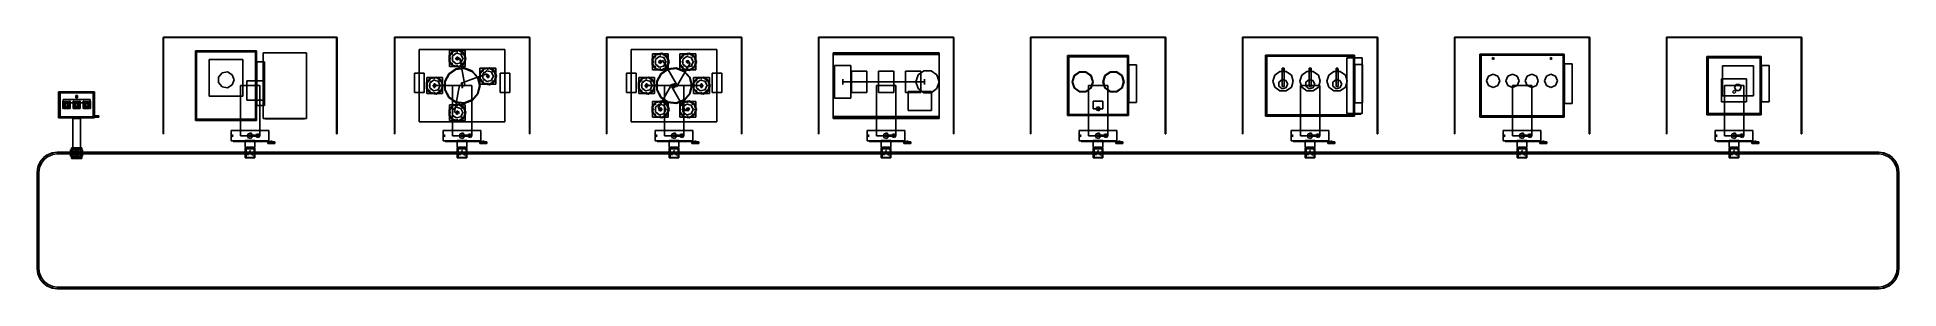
# Model space of a CAD drawing. Header units: millimetres. Extents: x -360090 to -166910, y -230090 to -203978.
import ezdxf

# ---------------------------------------------------------------- set-up
doc = ezdxf.new("R2010")
doc.units = ezdxf.units.MM

msp = doc.modelspace()

# ---------------------------------------------------------------- linework, layer by layer
at = {"layer": 'V6_FAB2_FOUP_01'}
for p, q in [((-357412, -211115), (-357412, -210885)), ((-357412, -211115), (-357412, -210885)), ((-357412, -210885), (-357357, -210885)), ((-357412, -210885), (-357357, -210885)), ((-357412, -211115), (-357357, -211115)), ((-357412, -211115), (-357357, -211115)), ((-357357, -211115), (-357357, -210885)), ((-357357, -211115), (-357357, -210885)), ((-357350, -211340), (-357350, -210660)), ((-357350, -211340), (-357350, -210660)), ((-357350, -210660), (-356750, -210660)), ((-357350, -210660), (-356750, -210660)), ((-357350, -211340), (-356750, -211340)), ((-357350, -211340), (-356750, -211340)), ((-357330, -211364), (-357330, -211338)), ((-357330, -211364), (-357330, -211338)), ((-357330, -211338), (-356770, -211338)), ((-357330, -211338), (-356770, -211338)), ((-357330, -211364), (-356770, -211364)), ((-357330, -211364), (-356770, -211364)), ((-357320, -211305), (-357320, -210695)), ((-357320, -211305), (-357320, -210695)), ((-357320, -210695), (-356780, -210695)), ((-357320, -210695), (-356780, -210695)), ((-357320, -211305), (-356780, -211305)), ((-357320, -211305), (-356780, -211305)), ((-357290, -211373), (-357290, -211361)), ((-357290, -211373), (-357290, -211361)), ((-357290, -211361), (-356810, -211361)), ((-357290, -211361), (-356810, -211361)), ((-357290, -211373), (-357290, -211361)), ((-357290, -211373), (-357290, -211361)), ((-357290, -211361), (-356810, -211361)), ((-357290, -211361), (-356810, -211361)), ((-357290, -211373), (-357290, -211361)), ((-357290, -211373), (-357290, -211361)), ((-357290, -211361), (-356810, -211361)), ((-357290, -211361), (-356810, -211361)), ((-357290, -211373), (-357290, -211361)), ((-357290, -211373), (-357290, -211361)), ((-357290, -211361), (-356810, -211361)), ((-357290, -211361), (-356810, -211361)), ((-357290, -211373), (-357290, -211361)), ((-357290, -211373), (-357290, -211361)), ((-357290, -211361), (-356810, -211361)), ((-357290, -211361), (-356810, -211361)), ((-357290, -211373), (-356810, -211373)), ((-357290, -211373), (-356810, -211373)), ((-357290, -211373), (-356810, -211373)), ((-357290, -211373), (-356810, -211373)), ((-357290, -211373), (-356810, -211373)), ((-357290, -211373), (-356810, -211373)), ((-357290, -211373), (-356810, -211373)), ((-357290, -211373), (-356810, -211373)), ((-357290, -211373), (-356810, -211373)), ((-357290, -211373), (-356810, -211373)), ((-357260, -211155), (-357260, -210845)), ((-357260, -211155), (-357260, -210845)), ((-357260, -210845), (-356840, -210845)), ((-357260, -210845), (-356840, -210845)), ((-357260, -211155), (-356840, -211155)), ((-357260, -211155), (-356840, -211155)), ((-357190, -211125), (-357190, -210875)), ((-357190, -211125), (-357190, -210875)), ((-357190, -210875), (-356910, -210875)), ((-357190, -210875), (-356910, -210875)), ((-357190, -211125), (-356910, -211125)), ((-357190, -211125), (-356910, -211125)), ((-356910, -211125), (-356910, -210875)), ((-356910, -211125), (-356910, -210875)), ((-356840, -211155), (-356840, -210845)), ((-356840, -211155), (-356840, -210845)), ((-356810, -211373), (-356810, -211361)), ((-356810, -211373), (-356810, -211361)), ((-356810, -211373), (-356810, -211361)), ((-356810, -211373), (-356810, -211361)), ((-356810, -211373), (-356810, -211361)), ((-356810, -211373), (-356810, -211361)), ((-356810, -211373), (-356810, -211361)), ((-356810, -211373), (-356810, -211361)), ((-356810, -211373), (-356810, -211361)), ((-356810, -211373), (-356810, -211361)), ((-356780, -211305), (-356780, -210695)), ((-356780, -211305), (-356780, -210695)), ((-356770, -211364), (-356770, -211338)), ((-356770, -211364), (-356770, -211338)), ((-356750, -211340), (-356750, -210660)), ((-356750, -211340), (-356750, -210660)), ((-356742, -211115), (-356742, -210885)), ((-356742, -211115), (-356742, -210885)), ((-356742, -210885), (-356688, -210885)), ((-356742, -210885), (-356688, -210885)), ((-356742, -211115), (-356688, -211115)), ((-356742, -211115), (-356688, -211115)), ((-356688, -211115), (-356688, -210885)), ((-356688, -211115), (-356688, -210885))]:
    msp.add_line(p, q, dxfattribs=at)
at = {"layer": 'V6_FAB2_FOUP_02'}
for p, q in [((-356362, -211115), (-356362, -210885)), ((-356362, -211115), (-356362, -210885)), ((-356362, -210885), (-356307, -210885)), ((-356362, -210885), (-356307, -210885)), ((-356362, -211115), (-356307, -211115)), ((-356362, -211115), (-356307, -211115)), ((-356307, -211115), (-356307, -210885)), ((-356307, -211115), (-356307, -210885)), ((-356300, -211340), (-356300, -210660)), ((-356300, -211340), (-356300, -210660)), ((-356300, -210660), (-355700, -210660)), ((-356300, -210660), (-355700, -210660)), ((-356300, -211340), (-355700, -211340)), ((-356300, -211340), (-355700, -211340)), ((-356280, -211364), (-356280, -211338)), ((-356280, -211364), (-356280, -211338)), ((-356280, -211338), (-355720, -211338)), ((-356280, -211338), (-355720, -211338)), ((-356280, -211364), (-355720, -211364)), ((-356280, -211364), (-355720, -211364)), ((-356270, -211305), (-356270, -210695)), ((-356270, -211305), (-356270, -210695)), ((-356270, -210695), (-355730, -210695)), ((-356270, -210695), (-355730, -210695)), ((-356270, -211305), (-355730, -211305)), ((-356270, -211305), (-355730, -211305)), ((-356240, -211373), (-356240, -211361)), ((-356240, -211373), (-356240, -211361)), ((-356240, -211361), (-355760, -211361)), ((-356240, -211361), (-355760, -211361)), ((-356240, -211373), (-356240, -211361)), ((-356240, -211373), (-356240, -211361)), ((-356240, -211361), (-355760, -211361)), ((-356240, -211361), (-355760, -211361)), ((-356240, -211373), (-356240, -211361)), ((-356240, -211373), (-356240, -211361)), ((-356240, -211361), (-355760, -211361)), ((-356240, -211361), (-355760, -211361)), ((-356240, -211373), (-356240, -211361)), ((-356240, -211373), (-356240, -211361)), ((-356240, -211361), (-355760, -211361)), ((-356240, -211361), (-355760, -211361)), ((-356240, -211373), (-356240, -211361)), ((-356240, -211373), (-356240, -211361)), ((-356240, -211361), (-355760, -211361)), ((-356240, -211361), (-355760, -211361)), ((-356240, -211373), (-355760, -211373)), ((-356240, -211373), (-355760, -211373)), ((-356240, -211373), (-355760, -211373)), ((-356240, -211373), (-355760, -211373)), ((-356240, -211373), (-355760, -211373)), ((-356240, -211373), (-355760, -211373)), ((-356240, -211373), (-355760, -211373)), ((-356240, -211373), (-355760, -211373)), ((-356240, -211373), (-355760, -211373)), ((-356240, -211373), (-355760, -211373)), ((-356210, -211155), (-356210, -210845)), ((-356210, -211155), (-356210, -210845)), ((-356210, -210845), (-355790, -210845)), ((-356210, -210845), (-355790, -210845)), ((-356210, -211155), (-355790, -211155)), ((-356210, -211155), (-355790, -211155)), ((-356140, -211125), (-356140, -210875)), ((-356140, -211125), (-356140, -210875)), ((-356140, -210875), (-355860, -210875)), ((-356140, -210875), (-355860, -210875)), ((-356140, -211125), (-355860, -211125)), ((-356140, -211125), (-355860, -211125)), ((-355860, -211125), (-355860, -210875)), ((-355860, -211125), (-355860, -210875)), ((-355790, -211155), (-355790, -210845)), ((-355790, -211155), (-355790, -210845)), ((-355760, -211373), (-355760, -211361)), ((-355760, -211373), (-355760, -211361)), ((-355760, -211373), (-355760, -211361)), ((-355760, -211373), (-355760, -211361)), ((-355760, -211373), (-355760, -211361)), ((-355760, -211373), (-355760, -211361)), ((-355760, -211373), (-355760, -211361)), ((-355760, -211373), (-355760, -211361)), ((-355760, -211373), (-355760, -211361)), ((-355760, -211373), (-355760, -211361)), ((-355730, -211305), (-355730, -210695)), ((-355730, -211305), (-355730, -210695)), ((-355720, -211364), (-355720, -211338)), ((-355720, -211364), (-355720, -211338)), ((-355700, -211340), (-355700, -210660)), ((-355700, -211340), (-355700, -210660)), ((-355692, -211115), (-355692, -210885)), ((-355692, -211115), (-355692, -210885)), ((-355692, -210885), (-355638, -210885)), ((-355692, -210885), (-355638, -210885)), ((-355692, -211115), (-355638, -211115)), ((-355692, -211115), (-355638, -211115)), ((-355638, -211115), (-355638, -210885)), ((-355638, -211115), (-355638, -210885))]:
    msp.add_line(p, q, dxfattribs=at)
at = {"layer": 'V6_FAB2_FOUP_03'}
for p, q in [((-355312, -211115), (-355312, -210885)), ((-355312, -211115), (-355312, -210885)), ((-355312, -210885), (-355257, -210885)), ((-355312, -210885), (-355257, -210885)), ((-355312, -211115), (-355257, -211115)), ((-355312, -211115), (-355257, -211115)), ((-355257, -211115), (-355257, -210885)), ((-355257, -211115), (-355257, -210885)), ((-355250, -211340), (-355250, -210660)), ((-355250, -211340), (-355250, -210660)), ((-355250, -210660), (-354650, -210660)), ((-355250, -210660), (-354650, -210660)), ((-355250, -211340), (-354650, -211340)), ((-355250, -211340), (-354650, -211340)), ((-355230, -211364), (-355230, -211338)), ((-355230, -211364), (-355230, -211338)), ((-355230, -211338), (-354670, -211338)), ((-355230, -211338), (-354670, -211338)), ((-355230, -211364), (-354670, -211364)), ((-355230, -211364), (-354670, -211364)), ((-355220, -211305), (-355220, -210695)), ((-355220, -211305), (-355220, -210695)), ((-355220, -210695), (-354680, -210695)), ((-355220, -210695), (-354680, -210695)), ((-355220, -211305), (-354680, -211305)), ((-355220, -211305), (-354680, -211305)), ((-355190, -211373), (-355190, -211361)), ((-355190, -211373), (-355190, -211361)), ((-355190, -211361), (-354710, -211361)), ((-355190, -211361), (-354710, -211361)), ((-355190, -211373), (-355190, -211361)), ((-355190, -211373), (-355190, -211361)), ((-355190, -211361), (-354710, -211361)), ((-355190, -211361), (-354710, -211361)), ((-355190, -211373), (-355190, -211361)), ((-355190, -211373), (-355190, -211361)), ((-355190, -211361), (-354710, -211361)), ((-355190, -211361), (-354710, -211361)), ((-355190, -211373), (-355190, -211361)), ((-355190, -211373), (-355190, -211361)), ((-355190, -211361), (-354710, -211361)), ((-355190, -211361), (-354710, -211361)), ((-355190, -211373), (-355190, -211361)), ((-355190, -211373), (-355190, -211361)), ((-355190, -211361), (-354710, -211361)), ((-355190, -211361), (-354710, -211361)), ((-355190, -211373), (-354710, -211373)), ((-355190, -211373), (-354710, -211373)), ((-355190, -211373), (-354710, -211373)), ((-355190, -211373), (-354710, -211373)), ((-355190, -211373), (-354710, -211373)), ((-355190, -211373), (-354710, -211373)), ((-355190, -211373), (-354710, -211373)), ((-355190, -211373), (-354710, -211373)), ((-355190, -211373), (-354710, -211373)), ((-355190, -211373), (-354710, -211373)), ((-355160, -211155), (-355160, -210845)), ((-355160, -211155), (-355160, -210845)), ((-355160, -210845), (-354740, -210845)), ((-355160, -210845), (-354740, -210845)), ((-355160, -211155), (-354740, -211155)), ((-355160, -211155), (-354740, -211155)), ((-355090, -211125), (-355090, -210875)), ((-355090, -211125), (-355090, -210875)), ((-355090, -210875), (-354810, -210875)), ((-355090, -210875), (-354810, -210875)), ((-355090, -211125), (-354810, -211125)), ((-355090, -211125), (-354810, -211125)), ((-354810, -211125), (-354810, -210875)), ((-354810, -211125), (-354810, -210875)), ((-354740, -211155), (-354740, -210845)), ((-354740, -211155), (-354740, -210845)), ((-354710, -211373), (-354710, -211361)), ((-354710, -211373), (-354710, -211361)), ((-354710, -211373), (-354710, -211361)), ((-354710, -211373), (-354710, -211361)), ((-354710, -211373), (-354710, -211361)), ((-354710, -211373), (-354710, -211361)), ((-354710, -211373), (-354710, -211361)), ((-354710, -211373), (-354710, -211361)), ((-354710, -211373), (-354710, -211361)), ((-354710, -211373), (-354710, -211361)), ((-354680, -211305), (-354680, -210695)), ((-354680, -211305), (-354680, -210695)), ((-354670, -211364), (-354670, -211338)), ((-354670, -211364), (-354670, -211338)), ((-354650, -211340), (-354650, -210660)), ((-354650, -211340), (-354650, -210660)), ((-354642, -211115), (-354642, -210885)), ((-354642, -211115), (-354642, -210885)), ((-354642, -210885), (-354588, -210885)), ((-354642, -210885), (-354588, -210885)), ((-354642, -211115), (-354588, -211115)), ((-354642, -211115), (-354588, -211115)), ((-354588, -211115), (-354588, -210885)), ((-354588, -211115), (-354588, -210885))]:
    msp.add_line(p, q, dxfattribs=at)
at = {"layer": 'V6_FAB2_FOUP_04'}
for p, q in [((-357412, -211115), (-357412, -210885)), ((-357412, -211115), (-357412, -210885)), ((-357412, -210885), (-357357, -210885)), ((-357412, -210885), (-357357, -210885)), ((-357412, -211115), (-357357, -211115)), ((-357412, -211115), (-357357, -211115)), ((-357357, -211115), (-357357, -210885)), ((-357357, -211115), (-357357, -210885)), ((-357350, -211340), (-357350, -210660)), ((-357350, -211340), (-357350, -210660)), ((-357350, -210660), (-356750, -210660)), ((-357350, -210660), (-356750, -210660)), ((-357350, -211340), (-356750, -211340)), ((-357350, -211340), (-356750, -211340)), ((-357330, -211364), (-357330, -211338)), ((-357330, -211364), (-357330, -211338)), ((-357330, -211338), (-356770, -211338)), ((-357330, -211338), (-356770, -211338)), ((-357330, -211364), (-356770, -211364)), ((-357330, -211364), (-356770, -211364)), ((-357320, -211305), (-357320, -210695)), ((-357320, -211305), (-357320, -210695)), ((-357320, -210695), (-356780, -210695)), ((-357320, -210695), (-356780, -210695)), ((-357320, -211305), (-356780, -211305)), ((-357320, -211305), (-356780, -211305)), ((-357290, -211373), (-357290, -211361)), ((-357290, -211373), (-357290, -211361)), ((-357290, -211361), (-356810, -211361)), ((-357290, -211361), (-356810, -211361)), ((-357290, -211373), (-357290, -211361)), ((-357290, -211373), (-357290, -211361)), ((-357290, -211361), (-356810, -211361)), ((-357290, -211361), (-356810, -211361)), ((-357290, -211373), (-357290, -211361)), ((-357290, -211373), (-357290, -211361)), ((-357290, -211361), (-356810, -211361)), ((-357290, -211361), (-356810, -211361)), ((-357290, -211373), (-357290, -211361)), ((-357290, -211373), (-357290, -211361)), ((-357290, -211361), (-356810, -211361)), ((-357290, -211361), (-356810, -211361)), ((-357290, -211373), (-357290, -211361)), ((-357290, -211373), (-357290, -211361)), ((-357290, -211361), (-356810, -211361)), ((-357290, -211361), (-356810, -211361)), ((-357290, -211373), (-356810, -211373)), ((-357290, -211373), (-356810, -211373)), ((-357290, -211373), (-356810, -211373)), ((-357290, -211373), (-356810, -211373)), ((-357290, -211373), (-356810, -211373)), ((-357290, -211373), (-356810, -211373)), ((-357290, -211373), (-356810, -211373)), ((-357290, -211373), (-356810, -211373)), ((-357290, -211373), (-356810, -211373)), ((-357290, -211373), (-356810, -211373)), ((-357260, -211155), (-357260, -210845)), ((-357260, -211155), (-357260, -210845)), ((-357260, -210845), (-356840, -210845)), ((-357260, -210845), (-356840, -210845)), ((-357260, -211155), (-356840, -211155)), ((-357260, -211155), (-356840, -211155)), ((-357190, -211125), (-357190, -210875)), ((-357190, -211125), (-357190, -210875)), ((-357190, -210875), (-356910, -210875)), ((-357190, -210875), (-356910, -210875)), ((-357190, -211125), (-356910, -211125)), ((-357190, -211125), (-356910, -211125)), ((-356910, -211125), (-356910, -210875)), ((-356910, -211125), (-356910, -210875)), ((-356840, -211155), (-356840, -210845)), ((-356840, -211155), (-356840, -210845)), ((-356810, -211373), (-356810, -211361)), ((-356810, -211373), (-356810, -211361)), ((-356810, -211373), (-356810, -211361)), ((-356810, -211373), (-356810, -211361)), ((-356810, -211373), (-356810, -211361)), ((-356810, -211373), (-356810, -211361)), ((-356810, -211373), (-356810, -211361)), ((-356810, -211373), (-356810, -211361)), ((-356810, -211373), (-356810, -211361)), ((-356810, -211373), (-356810, -211361)), ((-356780, -211305), (-356780, -210695)), ((-356780, -211305), (-356780, -210695)), ((-356770, -211364), (-356770, -211338)), ((-356770, -211364), (-356770, -211338)), ((-356750, -211340), (-356750, -210660)), ((-356750, -211340), (-356750, -210660)), ((-356742, -211115), (-356742, -210885)), ((-356742, -211115), (-356742, -210885)), ((-356742, -210885), (-356688, -210885)), ((-356742, -210885), (-356688, -210885)), ((-356742, -211115), (-356688, -211115)), ((-356742, -211115), (-356688, -211115)), ((-356688, -211115), (-356688, -210885)), ((-356688, -211115), (-356688, -210885))]:
    msp.add_line(p, q, dxfattribs=at)
at = {"layer": 'V6_FAB2_FOUP_05'}
for p, q in [((-356362, -211115), (-356362, -210885)), ((-356362, -211115), (-356362, -210885)), ((-356362, -210885), (-356307, -210885)), ((-356362, -210885), (-356307, -210885)), ((-356362, -211115), (-356307, -211115)), ((-356362, -211115), (-356307, -211115)), ((-356307, -211115), (-356307, -210885)), ((-356307, -211115), (-356307, -210885)), ((-356300, -211340), (-356300, -210660)), ((-356300, -211340), (-356300, -210660)), ((-356300, -210660), (-355700, -210660)), ((-356300, -210660), (-355700, -210660)), ((-356300, -211340), (-355700, -211340)), ((-356300, -211340), (-355700, -211340)), ((-356280, -211364), (-356280, -211338)), ((-356280, -211364), (-356280, -211338)), ((-356280, -211338), (-355720, -211338)), ((-356280, -211338), (-355720, -211338)), ((-356280, -211364), (-355720, -211364)), ((-356280, -211364), (-355720, -211364)), ((-356270, -211305), (-356270, -210695)), ((-356270, -211305), (-356270, -210695)), ((-356270, -210695), (-355730, -210695)), ((-356270, -210695), (-355730, -210695)), ((-356270, -211305), (-355730, -211305)), ((-356270, -211305), (-355730, -211305)), ((-356240, -211373), (-356240, -211361)), ((-356240, -211373), (-356240, -211361)), ((-356240, -211361), (-355760, -211361)), ((-356240, -211361), (-355760, -211361)), ((-356240, -211373), (-356240, -211361)), ((-356240, -211373), (-356240, -211361)), ((-356240, -211361), (-355760, -211361)), ((-356240, -211361), (-355760, -211361)), ((-356240, -211373), (-356240, -211361)), ((-356240, -211373), (-356240, -211361)), ((-356240, -211361), (-355760, -211361)), ((-356240, -211361), (-355760, -211361)), ((-356240, -211373), (-356240, -211361)), ((-356240, -211373), (-356240, -211361)), ((-356240, -211361), (-355760, -211361)), ((-356240, -211361), (-355760, -211361)), ((-356240, -211373), (-356240, -211361)), ((-356240, -211373), (-356240, -211361)), ((-356240, -211361), (-355760, -211361)), ((-356240, -211361), (-355760, -211361)), ((-356240, -211373), (-355760, -211373)), ((-356240, -211373), (-355760, -211373)), ((-356240, -211373), (-355760, -211373)), ((-356240, -211373), (-355760, -211373)), ((-356240, -211373), (-355760, -211373)), ((-356240, -211373), (-355760, -211373)), ((-356240, -211373), (-355760, -211373)), ((-356240, -211373), (-355760, -211373)), ((-356240, -211373), (-355760, -211373)), ((-356240, -211373), (-355760, -211373)), ((-356210, -211155), (-356210, -210845)), ((-356210, -211155), (-356210, -210845)), ((-356210, -210845), (-355790, -210845)), ((-356210, -210845), (-355790, -210845)), ((-356210, -211155), (-355790, -211155)), ((-356210, -211155), (-355790, -211155)), ((-356140, -211125), (-356140, -210875)), ((-356140, -211125), (-356140, -210875)), ((-356140, -210875), (-355860, -210875)), ((-356140, -210875), (-355860, -210875)), ((-356140, -211125), (-355860, -211125)), ((-356140, -211125), (-355860, -211125)), ((-355860, -211125), (-355860, -210875)), ((-355860, -211125), (-355860, -210875)), ((-355790, -211155), (-355790, -210845)), ((-355790, -211155), (-355790, -210845)), ((-355760, -211373), (-355760, -211361)), ((-355760, -211373), (-355760, -211361)), ((-355760, -211373), (-355760, -211361)), ((-355760, -211373), (-355760, -211361)), ((-355760, -211373), (-355760, -211361)), ((-355760, -211373), (-355760, -211361)), ((-355760, -211373), (-355760, -211361)), ((-355760, -211373), (-355760, -211361)), ((-355760, -211373), (-355760, -211361)), ((-355760, -211373), (-355760, -211361)), ((-355730, -211305), (-355730, -210695)), ((-355730, -211305), (-355730, -210695)), ((-355720, -211364), (-355720, -211338)), ((-355720, -211364), (-355720, -211338)), ((-355700, -211340), (-355700, -210660)), ((-355700, -211340), (-355700, -210660)), ((-355692, -211115), (-355692, -210885)), ((-355692, -211115), (-355692, -210885)), ((-355692, -210885), (-355638, -210885)), ((-355692, -210885), (-355638, -210885)), ((-355692, -211115), (-355638, -211115)), ((-355692, -211115), (-355638, -211115)), ((-355638, -211115), (-355638, -210885)), ((-355638, -211115), (-355638, -210885))]:
    msp.add_line(p, q, dxfattribs=at)
at = {"layer": 'V6_FAB2_FOUP_06'}
for p, q in [((-355312, -211115), (-355312, -210885)), ((-355312, -211115), (-355312, -210885)), ((-355312, -210885), (-355257, -210885)), ((-355312, -210885), (-355257, -210885)), ((-355312, -211115), (-355257, -211115)), ((-355312, -211115), (-355257, -211115)), ((-355257, -211115), (-355257, -210885)), ((-355257, -211115), (-355257, -210885)), ((-355250, -211340), (-355250, -210660)), ((-355250, -211340), (-355250, -210660)), ((-355250, -210660), (-354650, -210660)), ((-355250, -210660), (-354650, -210660)), ((-355250, -211340), (-354650, -211340)), ((-355250, -211340), (-354650, -211340)), ((-355230, -211364), (-355230, -211338)), ((-355230, -211364), (-355230, -211338)), ((-355230, -211338), (-354670, -211338)), ((-355230, -211338), (-354670, -211338)), ((-355230, -211364), (-354670, -211364)), ((-355230, -211364), (-354670, -211364)), ((-355220, -211305), (-355220, -210695)), ((-355220, -211305), (-355220, -210695)), ((-355220, -210695), (-354680, -210695)), ((-355220, -210695), (-354680, -210695)), ((-355220, -211305), (-354680, -211305)), ((-355220, -211305), (-354680, -211305)), ((-355190, -211373), (-355190, -211361)), ((-355190, -211373), (-355190, -211361)), ((-355190, -211361), (-354710, -211361)), ((-355190, -211361), (-354710, -211361)), ((-355190, -211373), (-355190, -211361)), ((-355190, -211373), (-355190, -211361)), ((-355190, -211361), (-354710, -211361)), ((-355190, -211361), (-354710, -211361)), ((-355190, -211373), (-355190, -211361)), ((-355190, -211373), (-355190, -211361)), ((-355190, -211361), (-354710, -211361)), ((-355190, -211361), (-354710, -211361)), ((-355190, -211373), (-355190, -211361)), ((-355190, -211373), (-355190, -211361)), ((-355190, -211361), (-354710, -211361)), ((-355190, -211361), (-354710, -211361)), ((-355190, -211373), (-355190, -211361)), ((-355190, -211373), (-355190, -211361)), ((-355190, -211361), (-354710, -211361)), ((-355190, -211361), (-354710, -211361)), ((-355190, -211373), (-354710, -211373)), ((-355190, -211373), (-354710, -211373)), ((-355190, -211373), (-354710, -211373)), ((-355190, -211373), (-354710, -211373)), ((-355190, -211373), (-354710, -211373)), ((-355190, -211373), (-354710, -211373)), ((-355190, -211373), (-354710, -211373)), ((-355190, -211373), (-354710, -211373)), ((-355190, -211373), (-354710, -211373)), ((-355190, -211373), (-354710, -211373)), ((-355160, -211155), (-355160, -210845)), ((-355160, -211155), (-355160, -210845)), ((-355160, -210845), (-354740, -210845)), ((-355160, -210845), (-354740, -210845)), ((-355160, -211155), (-354740, -211155)), ((-355160, -211155), (-354740, -211155)), ((-355090, -211125), (-355090, -210875)), ((-355090, -211125), (-355090, -210875)), ((-355090, -210875), (-354810, -210875)), ((-355090, -210875), (-354810, -210875)), ((-355090, -211125), (-354810, -211125)), ((-355090, -211125), (-354810, -211125)), ((-354810, -211125), (-354810, -210875)), ((-354810, -211125), (-354810, -210875)), ((-354740, -211155), (-354740, -210845)), ((-354740, -211155), (-354740, -210845)), ((-354710, -211373), (-354710, -211361)), ((-354710, -211373), (-354710, -211361)), ((-354710, -211373), (-354710, -211361)), ((-354710, -211373), (-354710, -211361)), ((-354710, -211373), (-354710, -211361)), ((-354710, -211373), (-354710, -211361)), ((-354710, -211373), (-354710, -211361)), ((-354710, -211373), (-354710, -211361)), ((-354710, -211373), (-354710, -211361)), ((-354710, -211373), (-354710, -211361)), ((-354680, -211305), (-354680, -210695)), ((-354680, -211305), (-354680, -210695)), ((-354670, -211364), (-354670, -211338)), ((-354670, -211364), (-354670, -211338)), ((-354650, -211340), (-354650, -210660)), ((-354650, -211340), (-354650, -210660)), ((-354642, -211115), (-354642, -210885)), ((-354642, -211115), (-354642, -210885)), ((-354642, -210885), (-354588, -210885)), ((-354642, -210885), (-354588, -210885)), ((-354642, -211115), (-354588, -211115)), ((-354642, -211115), (-354588, -211115)), ((-354588, -211115), (-354588, -210885)), ((-354588, -211115), (-354588, -210885))]:
    msp.add_line(p, q, dxfattribs=at)
at = {"layer": 'V6_FAB2_OHT_01'}
for p, q in [((-356625, -216325), (-356625, -215675)), ((-356625, -216325), (-356625, -215675)), ((-356625, -215675), (-355375, -215675)), ((-356625, -215675), (-355375, -215675)), ((-356625, -216325), (-355375, -216325)), ((-356625, -216325), (-355375, -216325)), ((-356325, -215610), (-356515, -215610)), ((-356515, -215610), (-356420, -215610)), ((-356325, -215730), (-356515, -215730)), ((-356515, -215730), (-356420, -215730)), ((-356325, -216270), (-356515, -216270)), ((-356515, -216270), (-356420, -216270)), ((-356510, -216370), (-356510, -215630)), ((-356510, -216370), (-356510, -215630)), ((-356510, -215630), (-355490, -215630)), ((-356510, -215630), (-355490, -215630)), ((-356420, -215610), (-356325, -215610)), ((-356420, -215730), (-356420, -215610)), ((-356420, -215730), (-356325, -215730)), ((-356420, -216270), (-356325, -216270)), ((-356420, -216390), (-356420, -216270)), ((-356225, -216200), (-356225, -215800)), ((-356225, -216200), (-356225, -215800)), ((-356225, -215800), (-355775, -215800)), ((-356225, -215800), (-355775, -215800)), ((-356225, -216200), (-355775, -216200)), ((-356225, -216200), (-355775, -216200)), ((-356045, -216045), (-356045, -215955)), ((-356045, -216045), (-356045, -215955)), ((-356045, -215955), (-355955, -215955)), ((-356045, -215955), (-355955, -215955)), ((-356045, -216045), (-355955, -216045)), ((-356045, -216045), (-355955, -216045)), ((-355955, -216045), (-355955, -215955)), ((-355955, -216045), (-355955, -215955)), ((-355775, -216200), (-355775, -215800)), ((-355775, -216200), (-355775, -215800)), ((-355485, -215610), (-355675, -215610)), ((-355675, -215610), (-355580, -215610)), ((-355485, -215730), (-355675, -215730)), ((-355675, -215730), (-355580, -215730)), ((-355485, -216270), (-355675, -216270)), ((-355675, -216270), (-355580, -216270)), ((-355580, -215610), (-355485, -215610)), ((-355580, -215730), (-355580, -215610)), ((-355580, -215730), (-355485, -215730)), ((-355580, -216270), (-355485, -216270)), ((-355580, -216390), (-355580, -216270)), ((-355490, -216370), (-355490, -215630)), ((-355490, -216370), (-355490, -215630)), ((-355375, -216325), (-355375, -215675)), ((-355375, -216325), (-355375, -215675)), ((-356325, -216390), (-356515, -216390)), ((-356515, -216390), (-356420, -216390)), ((-356510, -216370), (-355490, -216370)), ((-356510, -216370), (-355490, -216370)), ((-356420, -216390), (-356325, -216390)), ((-355485, -216390), (-355675, -216390)), ((-355675, -216390), (-355580, -216390)), ((-355580, -216390), (-355485, -216390))]:
    msp.add_line(p, q, dxfattribs=at)
at = {"layer": 'V6_FAB2_PORT_CLEAN'}
for p, q in [((-206500, -215420), (-206500, -214700)), ((-206500, -215420), (-206500, -214700)), ((-206500, -214700), (-205500, -214700)), ((-206500, -214700), (-205500, -214700)), ((-206500, -215420), (-205500, -215420)), ((-206500, -215420), (-205500, -215420)), ((-206500, -216500), (-206500, -215500)), ((-206500, -216500), (-206500, -215500)), ((-206500, -215500), (-205500, -215500)), ((-206500, -215500), (-205500, -215500)), ((-206410, -216450), (-206410, -215550)), ((-206410, -216450), (-206410, -215550)), ((-206410, -215550), (-205590, -215550)), ((-206410, -215550), (-205590, -215550)), ((-206365, -215500), (-206365, -215380)), ((-206365, -215500), (-206365, -215380)), ((-206365, -215380), (-205635, -215380)), ((-206365, -215380), (-205635, -215380)), ((-206365, -215500), (-205635, -215500)), ((-206365, -215500), (-205635, -215500)), ((-206290, -215527), (-206290, -215503)), ((-206290, -215527), (-206290, -215503)), ((-206290, -215503), (-205710, -215503)), ((-206290, -215503), (-205710, -215503)), ((-206290, -215527), (-205710, -215527)), ((-206290, -215527), (-205710, -215527)), ((-206190, -216200), (-206250, -216165)), ((-206250, -216165), (-206250, -216235)), ((-206190, -216200), (-206250, -216165)), ((-206250, -216165), (-206250, -216235)), ((-206250, -216235), (-206190, -216200)), ((-206250, -216235), (-206190, -216200)), ((-205960, -215780), (-206020, -215745)), ((-206020, -215745), (-206020, -215815)), ((-205960, -215780), (-206020, -215745)), ((-206020, -215745), (-206020, -215815)), ((-206020, -215815), (-205960, -215780)), ((-206020, -215815), (-205960, -215780)), ((-205730, -216200), (-205790, -216165)), ((-205790, -216165), (-205790, -216235)), ((-205730, -216200), (-205790, -216165)), ((-205790, -216165), (-205790, -216235)), ((-205790, -216235), (-205730, -216200)), ((-205790, -216235), (-205730, -216200)), ((-205710, -215527), (-205710, -215503)), ((-205710, -215527), (-205710, -215503)), ((-205635, -215500), (-205635, -215380)), ((-205635, -215500), (-205635, -215380)), ((-205590, -216450), (-205590, -215550)), ((-205590, -216450), (-205590, -215550)), ((-205500, -215420), (-205500, -214700)), ((-205500, -215420), (-205500, -214700)), ((-205500, -216500), (-205500, -215500)), ((-205500, -216500), (-205500, -215500)), ((-206500, -216500), (-205500, -216500)), ((-206500, -216500), (-205500, -216500)), ((-206410, -216450), (-205590, -216450)), ((-206410, -216450), (-205590, -216450))]:
    msp.add_line(p, q, dxfattribs=at)
at = {"layer": 'V6_FAB2_PORT_CMP'}
for p, q in [((-228500, -215420), (-228500, -214700)), ((-228500, -215420), (-228500, -214700)), ((-228500, -214700), (-227500, -214700)), ((-228500, -214700), (-227500, -214700)), ((-228500, -215420), (-227500, -215420)), ((-228500, -215420), (-227500, -215420)), ((-228500, -216500), (-228500, -215500)), ((-228500, -216500), (-228500, -215500)), ((-228500, -215500), (-227500, -215500)), ((-228500, -215500), (-227500, -215500)), ((-228410, -216450), (-228410, -215550)), ((-228410, -216450), (-228410, -215550)), ((-228410, -215550), (-227590, -215550)), ((-228410, -215550), (-227590, -215550)), ((-228365, -215500), (-228365, -215380)), ((-228365, -215500), (-228365, -215380)), ((-228365, -215380), (-227635, -215380)), ((-228365, -215380), (-227635, -215380)), ((-228365, -215500), (-227635, -215500)), ((-228365, -215500), (-227635, -215500)), ((-228290, -215527), (-228290, -215503)), ((-228290, -215527), (-228290, -215503)), ((-228290, -215503), (-227710, -215503)), ((-228290, -215503), (-227710, -215503)), ((-228290, -215527), (-227710, -215527)), ((-228290, -215527), (-227710, -215527)), ((-228190, -216200), (-228250, -216165)), ((-228250, -216165), (-228250, -216235)), ((-228190, -216200), (-228250, -216165)), ((-228250, -216165), (-228250, -216235)), ((-228250, -216235), (-228190, -216200)), ((-228250, -216235), (-228190, -216200)), ((-227960, -215780), (-228020, -215745)), ((-228020, -215745), (-228020, -215815)), ((-227960, -215780), (-228020, -215745)), ((-228020, -215745), (-228020, -215815)), ((-228020, -215815), (-227960, -215780)), ((-228020, -215815), (-227960, -215780)), ((-227730, -216200), (-227790, -216165)), ((-227790, -216165), (-227790, -216235)), ((-227730, -216200), (-227790, -216165)), ((-227790, -216165), (-227790, -216235)), ((-227790, -216235), (-227730, -216200)), ((-227790, -216235), (-227730, -216200)), ((-227710, -215527), (-227710, -215503)), ((-227710, -215527), (-227710, -215503)), ((-227635, -215500), (-227635, -215380)), ((-227635, -215500), (-227635, -215380)), ((-227590, -216450), (-227590, -215550)), ((-227590, -216450), (-227590, -215550)), ((-227500, -215420), (-227500, -214700)), ((-227500, -215420), (-227500, -214700)), ((-227500, -216500), (-227500, -215500)), ((-227500, -216500), (-227500, -215500)), ((-228500, -216500), (-227500, -216500)), ((-228500, -216500), (-227500, -216500)), ((-228410, -216450), (-227590, -216450)), ((-228410, -216450), (-227590, -216450))]:
    msp.add_line(p, q, dxfattribs=at)
at = {"layer": 'V6_FAB2_PORT_DEPO'}
for p, q in [((-294500, -215420), (-294500, -214700)), ((-294500, -215420), (-294500, -214700)), ((-294500, -214700), (-293500, -214700)), ((-294500, -214700), (-293500, -214700)), ((-294500, -215420), (-293500, -215420)), ((-294500, -215420), (-293500, -215420)), ((-294500, -216500), (-294500, -215500)), ((-294500, -216500), (-294500, -215500)), ((-294500, -215500), (-293500, -215500)), ((-294500, -215500), (-293500, -215500)), ((-294410, -216450), (-294410, -215550)), ((-294410, -216450), (-294410, -215550)), ((-294410, -215550), (-293590, -215550)), ((-294410, -215550), (-293590, -215550)), ((-294365, -215500), (-294365, -215380)), ((-294365, -215500), (-294365, -215380)), ((-294365, -215380), (-293635, -215380)), ((-294365, -215380), (-293635, -215380)), ((-294365, -215500), (-293635, -215500)), ((-294365, -215500), (-293635, -215500)), ((-294290, -215527), (-294290, -215503)), ((-294290, -215527), (-294290, -215503)), ((-294290, -215503), (-293710, -215503)), ((-294290, -215503), (-293710, -215503)), ((-294290, -215527), (-293710, -215527)), ((-294290, -215527), (-293710, -215527)), ((-294190, -216200), (-294250, -216165)), ((-294250, -216165), (-294250, -216235)), ((-294190, -216200), (-294250, -216165)), ((-294250, -216165), (-294250, -216235)), ((-294250, -216235), (-294190, -216200)), ((-294250, -216235), (-294190, -216200)), ((-293960, -215780), (-294020, -215745)), ((-294020, -215745), (-294020, -215815)), ((-293960, -215780), (-294020, -215745)), ((-294020, -215745), (-294020, -215815)), ((-294020, -215815), (-293960, -215780)), ((-294020, -215815), (-293960, -215780)), ((-293730, -216200), (-293790, -216165)), ((-293790, -216165), (-293790, -216235)), ((-293730, -216200), (-293790, -216165)), ((-293790, -216165), (-293790, -216235)), ((-293790, -216235), (-293730, -216200)), ((-293790, -216235), (-293730, -216200)), ((-293710, -215527), (-293710, -215503)), ((-293710, -215527), (-293710, -215503)), ((-293635, -215500), (-293635, -215380)), ((-293635, -215500), (-293635, -215380)), ((-293590, -216450), (-293590, -215550)), ((-293590, -216450), (-293590, -215550)), ((-293500, -215420), (-293500, -214700)), ((-293500, -215420), (-293500, -214700)), ((-293500, -216500), (-293500, -215500)), ((-293500, -216500), (-293500, -215500)), ((-294500, -216500), (-293500, -216500)), ((-294500, -216500), (-293500, -216500)), ((-294410, -216450), (-293590, -216450)), ((-294410, -216450), (-293590, -216450))]:
    msp.add_line(p, q, dxfattribs=at)
at = {"layer": 'V6_FAB2_PORT_ETCH'}
for p, q in [((-316500, -215420), (-316500, -214700)), ((-316500, -215420), (-316500, -214700)), ((-316500, -214700), (-315500, -214700)), ((-316500, -214700), (-315500, -214700)), ((-316500, -215420), (-315500, -215420)), ((-316500, -215420), (-315500, -215420)), ((-316500, -216500), (-316500, -215500)), ((-316500, -216500), (-316500, -215500)), ((-316500, -215500), (-315500, -215500)), ((-316500, -215500), (-315500, -215500)), ((-316410, -216450), (-316410, -215550)), ((-316410, -216450), (-316410, -215550)), ((-316410, -215550), (-315590, -215550)), ((-316410, -215550), (-315590, -215550)), ((-316365, -215500), (-316365, -215380)), ((-316365, -215500), (-316365, -215380)), ((-316365, -215380), (-315635, -215380)), ((-316365, -215380), (-315635, -215380)), ((-316365, -215500), (-315635, -215500)), ((-316365, -215500), (-315635, -215500)), ((-316290, -215527), (-316290, -215503)), ((-316290, -215527), (-316290, -215503)), ((-316290, -215503), (-315710, -215503)), ((-316290, -215503), (-315710, -215503)), ((-316290, -215527), (-315710, -215527)), ((-316290, -215527), (-315710, -215527)), ((-316190, -216200), (-316250, -216165)), ((-316250, -216165), (-316250, -216235)), ((-316190, -216200), (-316250, -216165)), ((-316250, -216165), (-316250, -216235)), ((-316250, -216235), (-316190, -216200)), ((-316250, -216235), (-316190, -216200)), ((-315960, -215780), (-316020, -215745)), ((-316020, -215745), (-316020, -215815)), ((-315960, -215780), (-316020, -215745)), ((-316020, -215745), (-316020, -215815)), ((-316020, -215815), (-315960, -215780)), ((-316020, -215815), (-315960, -215780)), ((-315730, -216200), (-315790, -216165)), ((-315790, -216165), (-315790, -216235)), ((-315730, -216200), (-315790, -216165)), ((-315790, -216165), (-315790, -216235)), ((-315790, -216235), (-315730, -216200)), ((-315790, -216235), (-315730, -216200)), ((-315710, -215527), (-315710, -215503)), ((-315710, -215527), (-315710, -215503)), ((-315635, -215500), (-315635, -215380)), ((-315635, -215500), (-315635, -215380)), ((-315590, -216450), (-315590, -215550)), ((-315590, -216450), (-315590, -215550)), ((-315500, -215420), (-315500, -214700)), ((-315500, -215420), (-315500, -214700)), ((-315500, -216500), (-315500, -215500)), ((-315500, -216500), (-315500, -215500)), ((-316500, -216500), (-315500, -216500)), ((-316500, -216500), (-315500, -216500)), ((-316410, -216450), (-315590, -216450)), ((-316410, -216450), (-315590, -216450))]:
    msp.add_line(p, q, dxfattribs=at)
at = {"layer": 'V6_FAB2_PORT_IMPLANT'}
for p, q in [((-272500, -215420), (-272500, -214700)), ((-272500, -215420), (-272500, -214700)), ((-272500, -214700), (-271500, -214700)), ((-272500, -214700), (-271500, -214700)), ((-272500, -215420), (-271500, -215420)), ((-272500, -215420), (-271500, -215420)), ((-272500, -216500), (-272500, -215500)), ((-272500, -216500), (-272500, -215500)), ((-272500, -215500), (-271500, -215500)), ((-272500, -215500), (-271500, -215500)), ((-272410, -216450), (-272410, -215550)), ((-272410, -216450), (-272410, -215550)), ((-272410, -215550), (-271590, -215550)), ((-272410, -215550), (-271590, -215550)), ((-272365, -215500), (-272365, -215380)), ((-272365, -215500), (-272365, -215380)), ((-272365, -215380), (-271635, -215380)), ((-272365, -215380), (-271635, -215380)), ((-272365, -215500), (-271635, -215500)), ((-272365, -215500), (-271635, -215500)), ((-272290, -215527), (-272290, -215503)), ((-272290, -215527), (-272290, -215503)), ((-272290, -215503), (-271710, -215503)), ((-272290, -215503), (-271710, -215503)), ((-272290, -215527), (-271710, -215527)), ((-272290, -215527), (-271710, -215527)), ((-272190, -216200), (-272250, -216165)), ((-272250, -216165), (-272250, -216235)), ((-272190, -216200), (-272250, -216165)), ((-272250, -216165), (-272250, -216235)), ((-272250, -216235), (-272190, -216200)), ((-272250, -216235), (-272190, -216200)), ((-271960, -215780), (-272020, -215745)), ((-272020, -215745), (-272020, -215815)), ((-271960, -215780), (-272020, -215745)), ((-272020, -215745), (-272020, -215815)), ((-272020, -215815), (-271960, -215780)), ((-272020, -215815), (-271960, -215780)), ((-271730, -216200), (-271790, -216165)), ((-271790, -216165), (-271790, -216235)), ((-271730, -216200), (-271790, -216165)), ((-271790, -216165), (-271790, -216235)), ((-271790, -216235), (-271730, -216200)), ((-271790, -216235), (-271730, -216200)), ((-271710, -215527), (-271710, -215503)), ((-271710, -215527), (-271710, -215503)), ((-271635, -215500), (-271635, -215380)), ((-271635, -215500), (-271635, -215380)), ((-271590, -216450), (-271590, -215550)), ((-271590, -216450), (-271590, -215550)), ((-271500, -215420), (-271500, -214700)), ((-271500, -215420), (-271500, -214700)), ((-271500, -216500), (-271500, -215500)), ((-271500, -216500), (-271500, -215500)), ((-272500, -216500), (-271500, -216500)), ((-272500, -216500), (-271500, -216500)), ((-272410, -216450), (-271590, -216450)), ((-272410, -216450), (-271590, -216450))]:
    msp.add_line(p, q, dxfattribs=at)
at = {"layer": 'V6_FAB2_PORT_LITHO'}
for p, q in [((-338500, -215420), (-338500, -214700)), ((-338500, -215420), (-338500, -214700)), ((-338500, -214700), (-337500, -214700)), ((-338500, -214700), (-337500, -214700)), ((-338500, -215420), (-337500, -215420)), ((-338500, -215420), (-337500, -215420)), ((-338500, -216500), (-338500, -215500)), ((-338500, -216500), (-338500, -215500)), ((-338500, -215500), (-337500, -215500)), ((-338500, -215500), (-337500, -215500)), ((-338410, -216450), (-338410, -215550)), ((-338410, -216450), (-338410, -215550)), ((-338410, -215550), (-337590, -215550)), ((-338410, -215550), (-337590, -215550)), ((-338365, -215500), (-338365, -215380)), ((-338365, -215500), (-338365, -215380)), ((-338365, -215380), (-337635, -215380)), ((-338365, -215380), (-337635, -215380)), ((-338365, -215500), (-337635, -215500)), ((-338365, -215500), (-337635, -215500)), ((-338290, -215527), (-338290, -215503)), ((-338290, -215527), (-338290, -215503)), ((-338290, -215503), (-337710, -215503)), ((-338290, -215503), (-337710, -215503)), ((-338290, -215527), (-337710, -215527)), ((-338290, -215527), (-337710, -215527)), ((-338190, -216200), (-338250, -216165)), ((-338250, -216165), (-338250, -216235)), ((-338190, -216200), (-338250, -216165)), ((-338250, -216165), (-338250, -216235)), ((-338250, -216235), (-338190, -216200)), ((-338250, -216235), (-338190, -216200)), ((-337960, -215780), (-338020, -215745)), ((-338020, -215745), (-338020, -215815)), ((-337960, -215780), (-338020, -215745)), ((-338020, -215745), (-338020, -215815)), ((-338020, -215815), (-337960, -215780)), ((-338020, -215815), (-337960, -215780)), ((-337730, -216200), (-337790, -216165)), ((-337790, -216165), (-337790, -216235)), ((-337730, -216200), (-337790, -216165)), ((-337790, -216165), (-337790, -216235)), ((-337790, -216235), (-337730, -216200)), ((-337790, -216235), (-337730, -216200)), ((-337710, -215527), (-337710, -215503)), ((-337710, -215527), (-337710, -215503)), ((-337635, -215500), (-337635, -215380)), ((-337635, -215500), (-337635, -215380)), ((-337590, -216450), (-337590, -215550)), ((-337590, -216450), (-337590, -215550)), ((-337500, -215420), (-337500, -214700)), ((-337500, -215420), (-337500, -214700)), ((-337500, -216500), (-337500, -215500)), ((-337500, -216500), (-337500, -215500)), ((-338500, -216500), (-337500, -216500)), ((-338500, -216500), (-337500, -216500)), ((-338410, -216450), (-337590, -216450)), ((-338410, -216450), (-337590, -216450))]:
    msp.add_line(p, q, dxfattribs=at)
at = {"layer": 'V6_FAB2_PORT_METRO'}
for p, q in [((-184500, -215420), (-184500, -214700)), ((-184500, -215420), (-184500, -214700)), ((-184500, -214700), (-183500, -214700)), ((-184500, -214700), (-183500, -214700)), ((-184500, -215420), (-183500, -215420)), ((-184500, -215420), (-183500, -215420)), ((-184500, -216500), (-184500, -215500)), ((-184500, -216500), (-184500, -215500)), ((-184500, -215500), (-183500, -215500)), ((-184500, -215500), (-183500, -215500)), ((-184410, -216450), (-184410, -215550)), ((-184410, -216450), (-184410, -215550)), ((-184410, -215550), (-183590, -215550)), ((-184410, -215550), (-183590, -215550)), ((-184365, -215500), (-184365, -215380)), ((-184365, -215500), (-184365, -215380)), ((-184365, -215380), (-183635, -215380)), ((-184365, -215380), (-183635, -215380)), ((-184365, -215500), (-183635, -215500)), ((-184365, -215500), (-183635, -215500)), ((-184290, -215527), (-184290, -215503)), ((-184290, -215527), (-184290, -215503)), ((-184290, -215503), (-183710, -215503)), ((-184290, -215503), (-183710, -215503)), ((-184290, -215527), (-183710, -215527)), ((-184290, -215527), (-183710, -215527)), ((-184190, -216200), (-184250, -216165)), ((-184250, -216165), (-184250, -216235)), ((-184190, -216200), (-184250, -216165)), ((-184250, -216165), (-184250, -216235)), ((-184250, -216235), (-184190, -216200)), ((-184250, -216235), (-184190, -216200)), ((-183960, -215780), (-184020, -215745)), ((-184020, -215745), (-184020, -215815)), ((-183960, -215780), (-184020, -215745)), ((-184020, -215745), (-184020, -215815)), ((-184020, -215815), (-183960, -215780)), ((-184020, -215815), (-183960, -215780)), ((-183730, -216200), (-183790, -216165)), ((-183790, -216165), (-183790, -216235)), ((-183730, -216200), (-183790, -216165)), ((-183790, -216165), (-183790, -216235)), ((-183790, -216235), (-183730, -216200)), ((-183790, -216235), (-183730, -216200)), ((-183710, -215527), (-183710, -215503)), ((-183710, -215527), (-183710, -215503)), ((-183635, -215500), (-183635, -215380)), ((-183635, -215500), (-183635, -215380)), ((-183590, -216450), (-183590, -215550)), ((-183590, -216450), (-183590, -215550)), ((-183500, -215420), (-183500, -214700)), ((-183500, -215420), (-183500, -214700)), ((-183500, -216500), (-183500, -215500)), ((-183500, -216500), (-183500, -215500)), ((-184500, -216500), (-183500, -216500)), ((-184500, -216500), (-183500, -216500)), ((-184410, -216450), (-183590, -216450)), ((-184410, -216450), (-183590, -216450))]:
    msp.add_line(p, q, dxfattribs=at)
at = {"layer": 'V6_FAB2_PORT_THERMAL'}
for p, q in [((-250500, -215420), (-250500, -214700)), ((-250500, -215420), (-250500, -214700)), ((-250500, -214700), (-249500, -214700)), ((-250500, -214700), (-249500, -214700)), ((-250500, -215420), (-249500, -215420)), ((-250500, -215420), (-249500, -215420)), ((-250500, -216500), (-250500, -215500)), ((-250500, -216500), (-250500, -215500)), ((-250500, -215500), (-249500, -215500)), ((-250500, -215500), (-249500, -215500)), ((-250410, -216450), (-250410, -215550)), ((-250410, -216450), (-250410, -215550)), ((-250410, -215550), (-249590, -215550)), ((-250410, -215550), (-249590, -215550)), ((-250365, -215500), (-250365, -215380)), ((-250365, -215500), (-250365, -215380)), ((-250365, -215380), (-249635, -215380)), ((-250365, -215380), (-249635, -215380)), ((-250365, -215500), (-249635, -215500)), ((-250365, -215500), (-249635, -215500)), ((-250290, -215527), (-250290, -215503)), ((-250290, -215527), (-250290, -215503)), ((-250290, -215503), (-249710, -215503)), ((-250290, -215503), (-249710, -215503)), ((-250290, -215527), (-249710, -215527)), ((-250290, -215527), (-249710, -215527)), ((-250190, -216200), (-250250, -216165)), ((-250250, -216165), (-250250, -216235)), ((-250190, -216200), (-250250, -216165)), ((-250250, -216165), (-250250, -216235)), ((-250250, -216235), (-250190, -216200)), ((-250250, -216235), (-250190, -216200)), ((-249960, -215780), (-250020, -215745)), ((-250020, -215745), (-250020, -215815)), ((-249960, -215780), (-250020, -215745)), ((-250020, -215745), (-250020, -215815)), ((-250020, -215815), (-249960, -215780)), ((-250020, -215815), (-249960, -215780)), ((-249730, -216200), (-249790, -216165)), ((-249790, -216165), (-249790, -216235)), ((-249730, -216200), (-249790, -216165)), ((-249790, -216165), (-249790, -216235)), ((-249790, -216235), (-249730, -216200)), ((-249790, -216235), (-249730, -216200)), ((-249710, -215527), (-249710, -215503)), ((-249710, -215527), (-249710, -215503)), ((-249635, -215500), (-249635, -215380)), ((-249635, -215500), (-249635, -215380)), ((-249590, -216450), (-249590, -215550)), ((-249590, -216450), (-249590, -215550)), ((-249500, -215420), (-249500, -214700)), ((-249500, -215420), (-249500, -214700)), ((-249500, -216500), (-249500, -215500)), ((-249500, -216500), (-249500, -215500)), ((-250500, -216500), (-249500, -216500)), ((-250500, -216500), (-249500, -216500)), ((-250410, -216450), (-249590, -216450)), ((-250410, -216450), (-249590, -216450))]:
    msp.add_line(p, q, dxfattribs=at)
at = {"layer": 'V6_FAB2_RAIL_01'}
for p, q in [((-359469, -216514), (-359055, -216197)), ((-359469, -216514), (-359055, -216197)), ((-359359, -216657), (-358945, -216339)), ((-359359, -216657), (-358945, -216339)), ((-358945, -216339), (-359055, -216197)), ((-358945, -216339), (-359055, -216197)), ((-359034, -216185), (-358552, -215985)), ((-359034, -216185), (-358552, -215985)), ((-358966, -216351), (-359034, -216185)), ((-358966, -216351), (-359034, -216185)), ((-358966, -216351), (-358483, -216151)), ((-358966, -216351), (-358483, -216151)), ((-358483, -216151), (-358552, -215985)), ((-358483, -216151), (-358552, -215985)), ((-358529, -215979), (-358012, -215911)), ((-358529, -215979), (-358012, -215911)), ((-358506, -216157), (-358529, -215979)), ((-358506, -216157), (-358529, -215979)), ((-358506, -216157), (-357988, -216089)), ((-358506, -216157), (-357988, -216089)), ((-357988, -216089), (-358012, -215911)), ((-357988, -216089), (-358012, -215911)), ((-358000, -216090), (-358000, -215910)), ((-358000, -216090), (-358000, -215910)), ((-358000, -215910), (-356000, -215910)), ((-358000, -215910), (-356000, -215910)), ((-358000, -216090), (-356000, -216090)), ((-358000, -216090), (-356000, -216090)), ((-355966, -216000), (-356017, -215971)), ((-356017, -215971), (-356017, -216029)), ((-355966, -216000), (-356017, -215971)), ((-356017, -215971), (-356017, -216029)), ((-356017, -216029), (-355966, -216000)), ((-356017, -216029), (-355966, -216000)), ((-356000, -216090), (-356000, -215910)), ((-356000, -216090), (-356000, -215910)), ((-356000, -215910), (-338000, -215910)), ((-356000, -215910), (-338000, -215910)), ((-356000, -216090), (-356000, -215910)), ((-356000, -216090), (-356000, -215910)), ((-356000, -216090), (-338000, -216090)), ((-356000, -216090), (-338000, -216090)), ((-338000, -216090), (-338000, -215910)), ((-338000, -216090), (-338000, -215910)), ((-338000, -216090), (-338000, -215910)), ((-338000, -216090), (-338000, -215910)), ((-338000, -215910), (-316000, -215910)), ((-338000, -215910), (-316000, -215910)), ((-338000, -216090), (-316000, -216090)), ((-338000, -216090), (-316000, -216090)), ((-315966, -216000), (-316017, -215971)), ((-316017, -215971), (-316017, -216029)), ((-315966, -216000), (-316017, -215971)), ((-316017, -215971), (-316017, -216029)), ((-316017, -216029), (-315966, -216000)), ((-316017, -216029), (-315966, -216000)), ((-316000, -216090), (-316000, -215910)), ((-316000, -216090), (-316000, -215910)), ((-316000, -216090), (-316000, -215910)), ((-316000, -216090), (-316000, -215910)), ((-316000, -215910), (-294000, -215910)), ((-316000, -215910), (-294000, -215910)), ((-316000, -216090), (-294000, -216090)), ((-316000, -216090), (-294000, -216090)), ((-294000, -216090), (-294000, -215910)), ((-294000, -216090), (-294000, -215910)), ((-294000, -216090), (-294000, -215910)), ((-294000, -216090), (-294000, -215910)), ((-294000, -215910), (-272000, -215910)), ((-294000, -215910), (-272000, -215910)), ((-294000, -216090), (-272000, -216090)), ((-294000, -216090), (-272000, -216090)), ((-271966, -216000), (-272017, -215971)), ((-272017, -215971), (-272017, -216029)), ((-271966, -216000), (-272017, -215971)), ((-272017, -215971), (-272017, -216029)), ((-272017, -216029), (-271966, -216000)), ((-272017, -216029), (-271966, -216000)), ((-272000, -216090), (-272000, -215910)), ((-272000, -216090), (-272000, -215910)), ((-272000, -216090), (-272000, -215910)), ((-272000, -216090), (-272000, -215910)), ((-272000, -215910), (-250000, -215910)), ((-272000, -215910), (-250000, -215910)), ((-272000, -216090), (-250000, -216090)), ((-272000, -216090), (-250000, -216090)), ((-250000, -216090), (-250000, -215910)), ((-250000, -216090), (-250000, -215910)), ((-250000, -216090), (-250000, -215910)), ((-250000, -216090), (-250000, -215910)), ((-250000, -215910), (-228000, -215910)), ((-250000, -215910), (-228000, -215910)), ((-250000, -216090), (-228000, -216090)), ((-250000, -216090), (-228000, -216090)), ((-227966, -216000), (-228017, -215971)), ((-228017, -215971), (-228017, -216029)), ((-227966, -216000), (-228017, -215971)), ((-228017, -215971), (-228017, -216029)), ((-228017, -216029), (-227966, -216000)), ((-228017, -216029), (-227966, -216000)), ((-228000, -216090), (-228000, -215910)), ((-228000, -216090), (-228000, -215910)), ((-228000, -216090), (-228000, -215910)), ((-228000, -216090), (-228000, -215910)), ((-228000, -215910), (-206000, -215910)), ((-228000, -215910), (-206000, -215910)), ((-228000, -216090), (-206000, -216090)), ((-228000, -216090), (-206000, -216090)), ((-206000, -216090), (-206000, -215910)), ((-206000, -216090), (-206000, -215910)), ((-206000, -216090), (-206000, -215910)), ((-206000, -216090), (-206000, -215910)), ((-206000, -215910), (-184000, -215910)), ((-206000, -215910), (-184000, -215910)), ((-206000, -216090), (-184000, -216090)), ((-206000, -216090), (-184000, -216090)), ((-183966, -216000), (-184017, -215971)), ((-184017, -215971), (-184017, -216029)), ((-183966, -216000), (-184017, -215971)), ((-184017, -215971), (-184017, -216029)), ((-184017, -216029), (-183966, -216000)), ((-184017, -216029), (-183966, -216000)), ((-184000, -216090), (-184000, -215910)), ((-184000, -216090), (-184000, -215910)), ((-184000, -216090), (-184000, -215910)), ((-184000, -216090), (-184000, -215910)), ((-184000, -215910), (-169000, -215910)), ((-184000, -215910), (-169000, -215910)), ((-184000, -216090), (-169000, -216090)), ((-184000, -216090), (-169000, -216090)), ((-169012, -216089), (-168988, -215911)), ((-169012, -216089), (-168988, -215911)), ((-169012, -216089), (-168494, -216157)), ((-169012, -216089), (-168494, -216157)), ((-169000, -216090), (-169000, -215910)), ((-169000, -216090), (-169000, -215910)), ((-168988, -215911), (-168471, -215979)), ((-168988, -215911), (-168471, -215979)), ((-168517, -216151), (-168448, -215985)), ((-168517, -216151), (-168448, -215985)), ((-168517, -216151), (-168034, -216351)), ((-168517, -216151), (-168034, -216351)), ((-168494, -216157), (-168471, -215979)), ((-168494, -216157), (-168471, -215979)), ((-168448, -215985), (-167966, -216185)), ((-168448, -215985), (-167966, -216185)), ((-168055, -216339), (-167945, -216197)), ((-168055, -216339), (-167945, -216197)), ((-168055, -216339), (-167641, -216657)), ((-168055, -216339), (-167641, -216657)), ((-168034, -216351), (-167966, -216185)), ((-168034, -216351), (-167966, -216185)), ((-167945, -216197), (-167531, -216514)), ((-167945, -216197), (-167531, -216514)), ((-359910, -218000), (-360090, -218000)), ((-359910, -218000), (-360090, -218000)), ((-360090, -228000), (-360090, -218000)), ((-360090, -228000), (-360090, -218000)), ((-360089, -217988), (-360021, -217471)), ((-360089, -217988), (-360021, -217471)), ((-359911, -218012), (-360089, -217988)), ((-359911, -218012), (-360089, -217988)), ((-359843, -217494), (-360021, -217471)), ((-359843, -217494), (-360021, -217471)), ((-360015, -217448), (-359815, -216966)), ((-360015, -217448), (-359815, -216966)), ((-359849, -217517), (-360015, -217448)), ((-359849, -217517), (-360015, -217448)), ((-359911, -218012), (-359843, -217494)), ((-359911, -218012), (-359843, -217494)), ((-359910, -228000), (-359910, -218000)), ((-359910, -228000), (-359910, -218000)), ((-359849, -217517), (-359649, -217034)), ((-359849, -217517), (-359649, -217034)), ((-359649, -217034), (-359815, -216966)), ((-359649, -217034), (-359815, -216966)), ((-359803, -216945), (-359486, -216531)), ((-359803, -216945), (-359486, -216531)), ((-359661, -217055), (-359803, -216945)), ((-359661, -217055), (-359803, -216945)), ((-359661, -217055), (-359343, -216641)), ((-359661, -217055), (-359343, -216641)), ((-359343, -216641), (-359486, -216531)), ((-359343, -216641), (-359486, -216531)), ((-359359, -216657), (-359469, -216514)), ((-359359, -216657), (-359469, -216514)), ((-167657, -216641), (-167514, -216531)), ((-167657, -216641), (-167514, -216531)), ((-167657, -216641), (-167339, -217055)), ((-167657, -216641), (-167339, -217055)), ((-167641, -216657), (-167531, -216514)), ((-167641, -216657), (-167531, -216514)), ((-167514, -216531), (-167197, -216945)), ((-167514, -216531), (-167197, -216945)), ((-167351, -217034), (-167185, -216966)), ((-167351, -217034), (-167185, -216966)), ((-167351, -217034), (-167151, -217517)), ((-167351, -217034), (-167151, -217517)), ((-167339, -217055), (-167197, -216945)), ((-167339, -217055), (-167197, -216945)), ((-167185, -216966), (-166985, -217448)), ((-167185, -216966), (-166985, -217448)), ((-167157, -217494), (-166979, -217471)), ((-167157, -217494), (-166979, -217471)), ((-167157, -217494), (-167089, -218012)), ((-167157, -217494), (-167089, -218012)), ((-167151, -217517), (-166985, -217448)), ((-167151, -217517), (-166985, -217448)), ((-167090, -218000), (-166910, -218000)), ((-167090, -218000), (-166910, -218000)), ((-167090, -218000), (-167090, -228000)), ((-167090, -218000), (-167090, -228000)), ((-167089, -218012), (-166911, -217988)), ((-167089, -218012), (-166911, -217988)), ((-166979, -217471), (-166911, -217988)), ((-166979, -217471), (-166911, -217988)), ((-166910, -218000), (-166910, -228000)), ((-166910, -218000), (-166910, -228000)), ((-359910, -228000), (-360090, -228000)), ((-359910, -228000), (-360090, -228000)), ((-359911, -227988), (-360089, -228012)), ((-359911, -227988), (-360089, -228012)), ((-360021, -228529), (-360089, -228012)), ((-360021, -228529), (-360089, -228012)), ((-359843, -228506), (-360021, -228529)), ((-359843, -228506), (-360021, -228529)), ((-359849, -228483), (-360015, -228552)), ((-359849, -228483), (-360015, -228552)), ((-359815, -229034), (-360015, -228552)), ((-359815, -229034), (-360015, -228552)), ((-359843, -228506), (-359911, -227988)), ((-359843, -228506), (-359911, -227988)), ((-359649, -228966), (-359849, -228483)), ((-359649, -228966), (-359849, -228483)), ((-359649, -228966), (-359815, -229034)), ((-359649, -228966), (-359815, -229034)), ((-359661, -228945), (-359803, -229055)), ((-359661, -228945), (-359803, -229055)), ((-359486, -229469), (-359803, -229055)), ((-359486, -229469), (-359803, -229055)), ((-359343, -229359), (-359661, -228945)), ((-359343, -229359), (-359661, -228945)), ((-359343, -229359), (-359486, -229469)), ((-359343, -229359), (-359486, -229469)), ((-359359, -229343), (-359469, -229486)), ((-359359, -229343), (-359469, -229486)), ((-359055, -229803), (-359469, -229486)), ((-359055, -229803), (-359469, -229486)), ((-358945, -229661), (-359359, -229343)), ((-358945, -229661), (-359359, -229343)), ((-358945, -229661), (-359055, -229803)), ((-358945, -229661), (-359055, -229803)), ((-358966, -229649), (-359034, -229815)), ((-358966, -229649), (-359034, -229815)), ((-358552, -230015), (-359034, -229815)), ((-358552, -230015), (-359034, -229815)), ((-358483, -229849), (-358966, -229649)), ((-358483, -229849), (-358966, -229649)), ((-358483, -229849), (-358552, -230015)), ((-358483, -229849), (-358552, -230015)), ((-358506, -229843), (-358529, -230021)), ((-358506, -229843), (-358529, -230021)), ((-357988, -229911), (-358506, -229843)), ((-357988, -229911), (-358506, -229843)), ((-168494, -229843), (-169012, -229911)), ((-168494, -229843), (-169012, -229911)), ((-168034, -229649), (-168517, -229849)), ((-168034, -229649), (-168517, -229849)), ((-168517, -229849), (-168448, -230015)), ((-168517, -229849), (-168448, -230015)), ((-168494, -229843), (-168471, -230021)), ((-168494, -229843), (-168471, -230021)), ((-167966, -229815), (-168448, -230015)), ((-167966, -229815), (-168448, -230015)), ((-167641, -229343), (-168055, -229661)), ((-167641, -229343), (-168055, -229661)), ((-168055, -229661), (-167945, -229803)), ((-168055, -229661), (-167945, -229803)), ((-168034, -229649), (-167966, -229815)), ((-168034, -229649), (-167966, -229815)), ((-167531, -229486), (-167945, -229803)), ((-167531, -229486), (-167945, -229803)), ((-167339, -228945), (-167657, -229359)), ((-167339, -228945), (-167657, -229359)), ((-167657, -229359), (-167514, -229469)), ((-167657, -229359), (-167514, -229469)), ((-167641, -229343), (-167531, -229486)), ((-167641, -229343), (-167531, -229486)), ((-167197, -229055), (-167514, -229469)), ((-167197, -229055), (-167514, -229469)), ((-167151, -228483), (-167351, -228966)), ((-167151, -228483), (-167351, -228966)), ((-167351, -228966), (-167185, -229034)), ((-167351, -228966), (-167185, -229034)), ((-167339, -228945), (-167197, -229055)), ((-167339, -228945), (-167197, -229055)), ((-166985, -228552), (-167185, -229034)), ((-166985, -228552), (-167185, -229034)), ((-167089, -227988), (-167157, -228506)), ((-167089, -227988), (-167157, -228506)), ((-167157, -228506), (-166979, -228529)), ((-167157, -228506), (-166979, -228529)), ((-167151, -228483), (-166985, -228552)), ((-167151, -228483), (-166985, -228552)), ((-167090, -228000), (-166910, -228000)), ((-167090, -228000), (-166910, -228000)), ((-167089, -227988), (-166911, -228012)), ((-167089, -227988), (-166911, -228012)), ((-166911, -228012), (-166979, -228529)), ((-166911, -228012), (-166979, -228529)), ((-358012, -230089), (-358529, -230021)), ((-358012, -230089), (-358529, -230021)), ((-357988, -229911), (-358012, -230089)), ((-357988, -229911), (-358012, -230089)), ((-358000, -229910), (-358000, -230090)), ((-358000, -229910), (-358000, -230090)), ((-169000, -229910), (-358000, -229910)), ((-169000, -229910), (-358000, -229910)), ((-169000, -230090), (-358000, -230090)), ((-169000, -230090), (-358000, -230090)), ((-355966, -230000), (-356017, -229971)), ((-356017, -229971), (-356017, -230029)), ((-355966, -230000), (-356017, -229971)), ((-356017, -229971), (-356017, -230029)), ((-356017, -230029), (-355966, -230000)), ((-356017, -230029), (-355966, -230000)), ((-315966, -230000), (-316017, -229971)), ((-316017, -229971), (-316017, -230029)), ((-315966, -230000), (-316017, -229971)), ((-316017, -229971), (-316017, -230029)), ((-316017, -230029), (-315966, -230000)), ((-316017, -230029), (-315966, -230000)), ((-271966, -230000), (-272017, -229971)), ((-272017, -229971), (-272017, -230029)), ((-271966, -230000), (-272017, -229971)), ((-272017, -229971), (-272017, -230029)), ((-272017, -230029), (-271966, -230000)), ((-272017, -230029), (-271966, -230000)), ((-227966, -230000), (-228017, -229971)), ((-228017, -229971), (-228017, -230029)), ((-227966, -230000), (-228017, -229971)), ((-228017, -229971), (-228017, -230029)), ((-228017, -230029), (-227966, -230000)), ((-228017, -230029), (-227966, -230000)), ((-183966, -230000), (-184017, -229971)), ((-184017, -229971), (-184017, -230029)), ((-183966, -230000), (-184017, -229971)), ((-184017, -229971), (-184017, -230029)), ((-184017, -230029), (-183966, -230000)), ((-184017, -230029), (-183966, -230000)), ((-169012, -229911), (-168988, -230089)), ((-169012, -229911), (-168988, -230089)), ((-169000, -229910), (-169000, -230090)), ((-169000, -229910), (-169000, -230090)), ((-168471, -230021), (-168988, -230089)), ((-168471, -230021), (-168988, -230089))]:
    msp.add_line(p, q, dxfattribs=at)
at = {"layer": 'V6_FAB2_STOCKER_01'}
for p, q in [((-357870, -209725), (-357870, -209635)), ((-357870, -209725), (-357870, -209635)), ((-357870, -209635), (-354130, -209635)), ((-357870, -209635), (-354130, -209635)), ((-357870, -212350), (-357870, -209650)), ((-357870, -212350), (-357870, -209650)), ((-357870, -209650), (-357730, -209650)), ((-357870, -209650), (-357730, -209650)), ((-357870, -212350), (-357870, -209650)), ((-357870, -212350), (-357870, -209650)), ((-357870, -209650), (-354130, -209650)), ((-357870, -209650), (-354130, -209650)), ((-357870, -212350), (-357870, -209650)), ((-357870, -212350), (-357870, -209650)), ((-357870, -209650), (-354130, -209650)), ((-357870, -209650), (-354130, -209650)), ((-357870, -209725), (-354130, -209725)), ((-357870, -209725), (-354130, -209725)), ((-357730, -212350), (-357730, -209650)), ((-357730, -212350), (-357730, -209650)), ((-357725, -212250), (-357725, -209750)), ((-357725, -212250), (-357725, -209750)), ((-357725, -209750), (-354275, -209750)), ((-357725, -209750), (-354275, -209750)), ((-357725, -212250), (-357725, -209750)), ((-357725, -212250), (-357725, -209750)), ((-357725, -209750), (-354275, -209750)), ((-357725, -209750), (-354275, -209750)), ((-357400, -210775), (-357400, -210425)), ((-357400, -210775), (-357400, -210425)), ((-357400, -210425), (-354600, -210425)), ((-357400, -210425), (-354600, -210425)), ((-356090, -210275), (-356090, -210025)), ((-356090, -210275), (-356090, -210025)), ((-356090, -210025), (-355910, -210025)), ((-356090, -210025), (-355910, -210025)), ((-356090, -210275), (-355910, -210275)), ((-356090, -210275), (-355910, -210275)), ((-355910, -210275), (-355910, -210025)), ((-355910, -210275), (-355910, -210025)), ((-354600, -210775), (-354600, -210425)), ((-354600, -210775), (-354600, -210425)), ((-354275, -212250), (-354275, -209750)), ((-354275, -212250), (-354275, -209750)), ((-354275, -212250), (-354275, -209750)), ((-354275, -212250), (-354275, -209750)), ((-354270, -212350), (-354270, -209650)), ((-354270, -212350), (-354270, -209650)), ((-354270, -209650), (-354130, -209650)), ((-354270, -209650), (-354130, -209650)), ((-354130, -209725), (-354130, -209635)), ((-354130, -209725), (-354130, -209635)), ((-354130, -212350), (-354130, -209650)), ((-354130, -212350), (-354130, -209650)), ((-354130, -212350), (-354130, -209650)), ((-354130, -212350), (-354130, -209650)), ((-354130, -212350), (-354130, -209650)), ((-354130, -212350), (-354130, -209650)), ((-357870, -212350), (-357730, -212350)), ((-357870, -212350), (-357730, -212350)), ((-357870, -212350), (-354130, -212350)), ((-357870, -212350), (-354130, -212350)), ((-357870, -212350), (-354130, -212350)), ((-357870, -212350), (-354130, -212350)), ((-357725, -212250), (-354275, -212250)), ((-357725, -212250), (-354275, -212250)), ((-357725, -212250), (-354275, -212250)), ((-357725, -212250), (-354275, -212250)), ((-357428, -211390), (-357428, -210610)), ((-357428, -211390), (-357428, -210610)), ((-357428, -210610), (-357392, -210610)), ((-357428, -210610), (-357392, -210610)), ((-357428, -211390), (-357428, -210610)), ((-357428, -211390), (-357428, -210610)), ((-357428, -210610), (-357392, -210610)), ((-357428, -210610), (-357392, -210610)), ((-357428, -211390), (-357392, -211390)), ((-357428, -211390), (-357392, -211390)), ((-357428, -211390), (-357392, -211390)), ((-357428, -211390), (-357392, -211390)), ((-357400, -210775), (-354600, -210775)), ((-357400, -210775), (-354600, -210775)), ((-357392, -211390), (-357392, -210610)), ((-357392, -211390), (-357392, -210610)), ((-357392, -211390), (-357392, -210610)), ((-357392, -211390), (-357392, -210610)), ((-356708, -211390), (-356708, -210610)), ((-356708, -211390), (-356708, -210610)), ((-356708, -210610), (-356672, -210610)), ((-356708, -210610), (-356672, -210610)), ((-356708, -211390), (-356708, -210610)), ((-356708, -211390), (-356708, -210610)), ((-356708, -210610), (-356672, -210610)), ((-356708, -210610), (-356672, -210610)), ((-356708, -211390), (-356672, -211390)), ((-356708, -211390), (-356672, -211390)), ((-356708, -211390), (-356672, -211390)), ((-356708, -211390), (-356672, -211390)), ((-356672, -211390), (-356672, -210610)), ((-356672, -211390), (-356672, -210610)), ((-356672, -211390), (-356672, -210610)), ((-356672, -211390), (-356672, -210610)), ((-356400, -215600), (-356400, -212400)), ((-356400, -215600), (-356400, -212400)), ((-356400, -212400), (-355600, -212400)), ((-356400, -212400), (-355600, -212400)), ((-356378, -211390), (-356378, -210610)), ((-356378, -211390), (-356378, -210610)), ((-356378, -210610), (-356342, -210610)), ((-356378, -210610), (-356342, -210610)), ((-356378, -211390), (-356378, -210610)), ((-356378, -211390), (-356378, -210610)), ((-356378, -210610), (-356342, -210610)), ((-356378, -210610), (-356342, -210610)), ((-356378, -211390), (-356342, -211390)), ((-356378, -211390), (-356342, -211390)), ((-356378, -211390), (-356342, -211390)), ((-356378, -211390), (-356342, -211390)), ((-356342, -211390), (-356342, -210610)), ((-356342, -211390), (-356342, -210610)), ((-356342, -211390), (-356342, -210610)), ((-356342, -211390), (-356342, -210610)), ((-355657, -211390), (-355657, -210610)), ((-355657, -211390), (-355657, -210610)), ((-355657, -210610), (-355622, -210610)), ((-355657, -210610), (-355622, -210610)), ((-355657, -211390), (-355657, -210610)), ((-355657, -211390), (-355657, -210610)), ((-355657, -210610), (-355622, -210610)), ((-355657, -210610), (-355622, -210610)), ((-355657, -211390), (-355622, -211390)), ((-355657, -211390), (-355622, -211390)), ((-355657, -211390), (-355622, -211390)), ((-355657, -211390), (-355622, -211390)), ((-355622, -211390), (-355622, -210610)), ((-355622, -211390), (-355622, -210610)), ((-355622, -211390), (-355622, -210610)), ((-355622, -211390), (-355622, -210610)), ((-355600, -215600), (-355600, -212400)), ((-355600, -215600), (-355600, -212400)), ((-355328, -211390), (-355328, -210610)), ((-355328, -211390), (-355328, -210610)), ((-355328, -210610), (-355292, -210610)), ((-355328, -210610), (-355292, -210610)), ((-355328, -211390), (-355328, -210610)), ((-355328, -211390), (-355328, -210610)), ((-355328, -210610), (-355292, -210610)), ((-355328, -210610), (-355292, -210610)), ((-355328, -211390), (-355292, -211390)), ((-355328, -211390), (-355292, -211390)), ((-355328, -211390), (-355292, -211390)), ((-355328, -211390), (-355292, -211390)), ((-355292, -211390), (-355292, -210610)), ((-355292, -211390), (-355292, -210610)), ((-355292, -211390), (-355292, -210610)), ((-355292, -211390), (-355292, -210610)), ((-354607, -211390), (-354607, -210610)), ((-354607, -211390), (-354607, -210610)), ((-354607, -210610), (-354572, -210610)), ((-354607, -210610), (-354572, -210610)), ((-354607, -211390), (-354607, -210610)), ((-354607, -211390), (-354607, -210610)), ((-354607, -210610), (-354572, -210610)), ((-354607, -210610), (-354572, -210610)), ((-354607, -211390), (-354572, -211390)), ((-354607, -211390), (-354572, -211390)), ((-354607, -211390), (-354572, -211390)), ((-354607, -211390), (-354572, -211390)), ((-354572, -211390), (-354572, -210610)), ((-354572, -211390), (-354572, -210610)), ((-354572, -211390), (-354572, -210610)), ((-354572, -211390), (-354572, -210610)), ((-354300, -212275), (-354300, -212125)), ((-354300, -212275), (-354300, -212125)), ((-354300, -212125), (-353700, -212125)), ((-354300, -212125), (-353700, -212125)), ((-354300, -212275), (-353700, -212275)), ((-354300, -212275), (-353700, -212275)), ((-354270, -212350), (-354130, -212350)), ((-354270, -212350), (-354130, -212350)), ((-353700, -212275), (-353700, -212125)), ((-353700, -212275), (-353700, -212125)), ((-356550, -216550), (-356550, -215450)), ((-356550, -216550), (-356550, -215450)), ((-356550, -215450), (-355450, -215450)), ((-356550, -215450), (-355450, -215450)), ((-356500, -216500), (-356500, -215500)), ((-356500, -216500), (-356500, -215500)), ((-356500, -215500), (-355500, -215500)), ((-356500, -215500), (-355500, -215500)), ((-356400, -215600), (-355600, -215600)), ((-356400, -215600), (-355600, -215600)), ((-355500, -216500), (-355500, -215500)), ((-355500, -216500), (-355500, -215500)), ((-355450, -216550), (-355450, -215450)), ((-355450, -216550), (-355450, -215450)), ((-356550, -216550), (-355450, -216550)), ((-356550, -216550), (-355450, -216550)), ((-356500, -216500), (-355500, -216500)), ((-356500, -216500), (-355500, -216500))]:
    msp.add_line(p, q, dxfattribs=at)
at = {"layer": 'V6_FAB2_TOOL_CLEAN'}
for p, q in [((-213022, -214000), (-213022, -204000)), ((-213022, -214000), (-213022, -204000)), ((-213022, -204000), (-212978, -204000)), ((-213022, -204000), (-212978, -204000)), ((-213000, -204022), (-213000, -203978)), ((-213000, -204022), (-213000, -203978)), ((-213000, -203978), (-199000, -203978)), ((-213000, -203978), (-199000, -203978)), ((-213000, -204022), (-199000, -204022)), ((-213000, -204022), (-199000, -204022)), ((-212978, -214000), (-212978, -204000)), ((-212978, -214000), (-212978, -204000)), ((-199022, -214000), (-199022, -204000)), ((-199022, -214000), (-199022, -204000)), ((-199022, -204000), (-198978, -204000)), ((-199022, -204000), (-198978, -204000)), ((-199000, -204022), (-199000, -203978)), ((-199000, -204022), (-199000, -203978)), ((-198978, -214000), (-198978, -204000)), ((-198978, -214000), (-198978, -204000)), ((-210370, -212270), (-210370, -205730)), ((-210370, -212270), (-210370, -205730)), ((-210370, -205730), (-201630, -205730)), ((-210370, -205730), (-201630, -205730)), ((-210250, -212150), (-210250, -205850)), ((-210250, -212150), (-210250, -205850)), ((-210250, -205850), (-201750, -205850)), ((-210250, -205850), (-201750, -205850)), ((-208880, -206200), (-209060, -206096)), ((-209060, -206096), (-209060, -206304)), ((-208880, -206200), (-209060, -206096)), ((-209060, -206096), (-209060, -206304)), ((-209060, -206304), (-208880, -206200)), ((-209060, -206304), (-208880, -206200)), ((-202880, -206200), (-203060, -206096)), ((-203060, -206096), (-203060, -206304)), ((-202880, -206200), (-203060, -206096)), ((-203060, -206096), (-203060, -206304)), ((-203060, -206304), (-202880, -206200)), ((-203060, -206304), (-202880, -206200)), ((-201750, -212150), (-201750, -205850)), ((-201750, -212150), (-201750, -205850)), ((-201630, -212270), (-201630, -205730)), ((-201630, -212270), (-201630, -205730)), ((-209481, -208019), (-209680, -208500)), ((-209481, -208019), (-209680, -208500)), ((-209680, -208500), (-209481, -208981)), ((-209680, -208500), (-209481, -208981)), ((-209000, -207820), (-209481, -208019)), ((-209000, -207820), (-209481, -208019)), ((-208519, -208019), (-209000, -207820)), ((-208519, -208019), (-209000, -207820)), ((-208320, -208500), (-208519, -208019)), ((-208320, -208500), (-208519, -208019)), ((-208519, -208981), (-208320, -208500)), ((-208519, -208981), (-208320, -208500)), ((-207481, -208019), (-207680, -208500)), ((-207481, -208019), (-207680, -208500)), ((-207680, -208500), (-207481, -208981)), ((-207680, -208500), (-207481, -208981)), ((-207000, -207820), (-207481, -208019)), ((-207000, -207820), (-207481, -208019)), ((-206519, -208019), (-207000, -207820)), ((-206519, -208019), (-207000, -207820)), ((-206320, -208500), (-206519, -208019)), ((-206320, -208500), (-206519, -208019)), ((-206519, -208981), (-206320, -208500)), ((-206519, -208981), (-206320, -208500)), ((-205481, -208019), (-205680, -208500)), ((-205481, -208019), (-205680, -208500)), ((-205680, -208500), (-205481, -208981)), ((-205680, -208500), (-205481, -208981)), ((-205000, -207820), (-205481, -208019)), ((-205000, -207820), (-205481, -208019)), ((-204519, -208019), (-205000, -207820)), ((-204519, -208019), (-205000, -207820)), ((-204320, -208500), (-204519, -208019)), ((-204320, -208500), (-204519, -208019)), ((-204519, -208981), (-204320, -208500)), ((-204519, -208981), (-204320, -208500)), ((-203481, -208019), (-203680, -208500)), ((-203481, -208019), (-203680, -208500)), ((-203680, -208500), (-203481, -208981)), ((-203680, -208500), (-203481, -208981)), ((-203000, -207820), (-203481, -208019)), ((-203000, -207820), (-203481, -208019)), ((-202519, -208019), (-203000, -207820)), ((-202519, -208019), (-203000, -207820)), ((-202320, -208500), (-202519, -208019)), ((-202320, -208500), (-202519, -208019)), ((-202519, -208981), (-202320, -208500)), ((-202519, -208981), (-202320, -208500)), ((-201600, -210848), (-201600, -206753)), ((-201600, -210848), (-201600, -206753)), ((-201600, -206753), (-200800, -206753)), ((-201600, -206753), (-200800, -206753)), ((-200800, -210848), (-200800, -206753)), ((-200800, -210848), (-200800, -206753)), ((-209481, -208981), (-209000, -209180)), ((-209481, -208981), (-209000, -209180)), ((-209000, -209180), (-208519, -208981)), ((-209000, -209180), (-208519, -208981)), ((-207481, -208981), (-207000, -209180)), ((-207481, -208981), (-207000, -209180)), ((-207000, -209180), (-206519, -208981)), ((-207000, -209180), (-206519, -208981)), ((-207000, -214200), (-207000, -209000)), ((-207000, -214200), (-207000, -209000)), ((-207000, -209000), (-205000, -209000)), ((-207000, -209000), (-205000, -209000)), ((-205481, -208981), (-205000, -209180)), ((-205481, -208981), (-205000, -209180)), ((-205000, -209180), (-204519, -208981)), ((-205000, -209180), (-204519, -208981)), ((-205000, -214200), (-205000, -209000)), ((-205000, -214200), (-205000, -209000)), ((-203481, -208981), (-203000, -209180)), ((-203481, -208981), (-203000, -209180)), ((-203000, -209180), (-202519, -208981)), ((-203000, -209180), (-202519, -208981)), ((-210370, -212270), (-201630, -212270)), ((-210370, -212270), (-201630, -212270)), ((-210250, -212150), (-201750, -212150)), ((-210250, -212150), (-201750, -212150)), ((-210150, -212200), (-210150, -212154)), ((-210150, -212200), (-210150, -212154)), ((-210150, -212154), (-201850, -212154)), ((-210150, -212154), (-201850, -212154)), ((-210150, -212200), (-201850, -212200)), ((-210150, -212200), (-201850, -212200)), ((-209825, -212203), (-209825, -212158)), ((-209825, -212203), (-209825, -212158)), ((-209825, -212158), (-208175, -212158)), ((-209825, -212158), (-208175, -212158)), ((-209825, -212203), (-208175, -212203)), ((-209825, -212203), (-208175, -212203)), ((-208275, -212237), (-208275, -212177)), ((-208275, -212237), (-208275, -212177)), ((-208275, -212177), (-208215, -212177)), ((-208275, -212177), (-208215, -212177)), ((-208275, -212237), (-208215, -212237)), ((-208275, -212237), (-208215, -212237)), ((-208215, -212237), (-208215, -212177)), ((-208215, -212237), (-208215, -212177)), ((-208175, -212203), (-208175, -212158)), ((-208175, -212203), (-208175, -212158)), ((-208139, -212200), (-208139, -212154)), ((-208139, -212200), (-208139, -212154)), ((-208139, -212154), (-208111, -212154)), ((-208139, -212154), (-208111, -212154)), ((-208139, -212200), (-208111, -212200)), ((-208139, -212200), (-208111, -212200)), ((-208111, -212200), (-208111, -212154)), ((-208111, -212200), (-208111, -212154)), ((-207825, -212203), (-207825, -212158)), ((-207825, -212203), (-207825, -212158)), ((-207825, -212158), (-206175, -212158)), ((-207825, -212158), (-206175, -212158)), ((-207825, -212203), (-206175, -212203)), ((-207825, -212203), (-206175, -212203)), ((-206175, -212203), (-206175, -212158)), ((-206175, -212203), (-206175, -212158)), ((-206150, -212237), (-206150, -212177)), ((-206150, -212237), (-206150, -212177)), ((-206150, -212177), (-206090, -212177)), ((-206150, -212177), (-206090, -212177)), ((-206150, -212237), (-206090, -212237)), ((-206150, -212237), (-206090, -212237)), ((-206090, -212237), (-206090, -212177)), ((-206090, -212237), (-206090, -212177)), ((-206014, -212200), (-206014, -212154)), ((-206014, -212200), (-206014, -212154)), ((-206014, -212154), (-205986, -212154)), ((-206014, -212154), (-205986, -212154)), ((-206014, -212200), (-205986, -212200)), ((-206014, -212200), (-205986, -212200)), ((-205986, -212200), (-205986, -212154)), ((-205986, -212200), (-205986, -212154)), ((-205825, -212203), (-205825, -212158)), ((-205825, -212203), (-205825, -212158)), ((-205825, -212158), (-204175, -212158)), ((-205825, -212158), (-204175, -212158)), ((-205825, -212203), (-204175, -212203)), ((-205825, -212203), (-204175, -212203)), ((-204175, -212203), (-204175, -212158)), ((-204175, -212203), (-204175, -212158)), ((-204045, -212202), (-204045, -212162)), ((-204045, -212202), (-204045, -212162)), ((-204045, -212162), (-202345, -212162)), ((-204045, -212162), (-202345, -212162)), ((-204045, -212202), (-204045, -212162)), ((-204045, -212202), (-204045, -212162)), ((-204045, -212162), (-202345, -212162)), ((-204045, -212162), (-202345, -212162)), ((-204045, -212202), (-204045, -212162)), ((-204045, -212202), (-204045, -212162)), ((-204045, -212162), (-202345, -212162)), ((-204045, -212162), (-202345, -212162)), ((-204045, -212202), (-204045, -212162)), ((-204045, -212202), (-204045, -212162)), ((-204045, -212162), (-202345, -212162)), ((-204045, -212162), (-202345, -212162)), ((-204045, -212202), (-204045, -212162)), ((-204045, -212202), (-204045, -212162)), ((-204045, -212162), (-202345, -212162)), ((-204045, -212162), (-202345, -212162)), ((-204045, -212202), (-202345, -212202)), ((-204045, -212202), (-202345, -212202)), ((-204045, -212202), (-202345, -212202)), ((-204045, -212202), (-202345, -212202)), ((-204045, -212202), (-202345, -212202)), ((-204045, -212202), (-202345, -212202)), ((-204045, -212202), (-202345, -212202)), ((-204045, -212202), (-202345, -212202)), ((-204045, -212202), (-202345, -212202)), ((-204045, -212202), (-202345, -212202)), ((-204025, -212237), (-204025, -212177)), ((-204025, -212237), (-204025, -212177)), ((-204025, -212177), (-203965, -212177)), ((-204025, -212177), (-203965, -212177)), ((-204025, -212237), (-203965, -212237)), ((-204025, -212237), (-203965, -212237)), ((-203965, -212237), (-203965, -212177)), ((-203965, -212237), (-203965, -212177)), ((-203889, -212200), (-203889, -212154)), ((-203889, -212200), (-203889, -212154)), ((-203889, -212154), (-203861, -212154)), ((-203889, -212154), (-203861, -212154)), ((-203889, -212200), (-203861, -212200)), ((-203889, -212200), (-203861, -212200)), ((-203861, -212200), (-203861, -212154)), ((-203861, -212200), (-203861, -212154)), ((-203825, -212203), (-203825, -212158)), ((-203825, -212203), (-203825, -212158)), ((-203825, -212158), (-202175, -212158)), ((-203825, -212158), (-202175, -212158)), ((-203825, -212203), (-202175, -212203)), ((-203825, -212203), (-202175, -212203)), ((-202345, -212202), (-202345, -212162)), ((-202345, -212202), (-202345, -212162)), ((-202345, -212202), (-202345, -212162)), ((-202345, -212202), (-202345, -212162)), ((-202345, -212202), (-202345, -212162)), ((-202345, -212202), (-202345, -212162)), ((-202345, -212202), (-202345, -212162)), ((-202345, -212202), (-202345, -212162)), ((-202345, -212202), (-202345, -212162)), ((-202345, -212202), (-202345, -212162)), ((-202175, -212203), (-202175, -212158)), ((-202175, -212203), (-202175, -212158)), ((-201850, -212200), (-201850, -212154)), ((-201850, -212200), (-201850, -212154)), ((-201600, -210848), (-200800, -210848)), ((-201600, -210848), (-200800, -210848)), ((-213022, -214000), (-212978, -214000)), ((-213022, -214000), (-212978, -214000)), ((-207950, -214750), (-207950, -213650)), ((-207950, -214750), (-207950, -213650)), ((-207950, -213650), (-204050, -213650)), ((-207950, -213650), (-204050, -213650)), ((-207760, -214200), (-207895, -214122)), ((-207895, -214122), (-207895, -214278)), ((-207760, -214200), (-207895, -214122)), ((-207895, -214122), (-207895, -214278)), ((-207760, -214200), (-207895, -214122)), ((-207895, -214122), (-207895, -214278)), ((-207760, -214200), (-207895, -214122)), ((-207895, -214122), (-207895, -214278)), ((-207760, -214200), (-207895, -214122)), ((-207895, -214122), (-207895, -214278)), ((-207760, -214200), (-207895, -214122)), ((-207895, -214122), (-207895, -214278)), ((-207895, -214278), (-207760, -214200)), ((-207895, -214278), (-207760, -214200)), ((-207895, -214278), (-207760, -214200)), ((-207895, -214278), (-207760, -214200)), ((-207895, -214278), (-207760, -214200)), ((-207895, -214278), (-207760, -214200)), ((-207805, -214200), (-207872, -214161)), ((-207872, -214161), (-207872, -214239)), ((-207805, -214200), (-207872, -214161)), ((-207872, -214161), (-207872, -214239)), ((-207872, -214239), (-207805, -214200)), ((-207872, -214239), (-207805, -214200)), ((-207000, -214200), (-205000, -214200)), ((-207000, -214200), (-205000, -214200)), ((-205907, -213915), (-206243, -214024)), ((-205907, -213915), (-206243, -214024)), ((-206243, -214024), (-206243, -214376)), ((-206243, -214024), (-206243, -214376)), ((-206243, -214376), (-205907, -214485)), ((-206243, -214376), (-205907, -214485)), ((-206100, -214265), (-206100, -214135)), ((-206100, -214265), (-206100, -214135)), ((-206100, -214135), (-205100, -214135)), ((-206100, -214135), (-205100, -214135)), ((-206100, -214265), (-205100, -214265)), ((-206100, -214265), (-205100, -214265)), ((-205700, -214200), (-205907, -213915)), ((-205700, -214200), (-205907, -213915)), ((-205907, -214485), (-205700, -214200)), ((-205907, -214485), (-205700, -214200)), ((-205135, -214000), (-205370, -214077)), ((-205135, -214000), (-205370, -214077)), ((-205370, -214077), (-205370, -214323)), ((-205370, -214077), (-205370, -214323)), ((-205370, -214323), (-205135, -214400)), ((-205370, -214323), (-205135, -214400)), ((-204990, -214200), (-205135, -214000)), ((-204990, -214200), (-205135, -214000)), ((-205135, -214400), (-204990, -214200)), ((-205135, -214400), (-204990, -214200)), ((-205100, -214265), (-205100, -214135)), ((-205100, -214265), (-205100, -214135)), ((-204050, -214750), (-204050, -213650)), ((-204050, -214750), (-204050, -213650)), ((-199022, -214000), (-198978, -214000)), ((-199022, -214000), (-198978, -214000)), ((-207950, -214750), (-204050, -214750)), ((-207950, -214750), (-204050, -214750)), ((-207750, -214788), (-207750, -214748)), ((-207750, -214788), (-207750, -214748)), ((-207750, -214748), (-204250, -214748)), ((-207750, -214748), (-204250, -214748)), ((-207750, -214788), (-204250, -214788)), ((-207750, -214788), (-204250, -214788)), ((-204250, -214788), (-204250, -214748)), ((-204250, -214788), (-204250, -214748)), ((-204175, -214995), (-204175, -214845)), ((-204175, -214995), (-204175, -214845)), ((-204175, -214845), (-203425, -214845)), ((-204175, -214845), (-203425, -214845)), ((-204175, -214995), (-203425, -214995)), ((-204175, -214995), (-203425, -214995)), ((-204110, -215011), (-204110, -214999)), ((-204110, -215011), (-204110, -214999)), ((-204110, -214999), (-203490, -214999)), ((-204110, -214999), (-203490, -214999)), ((-204110, -215011), (-203490, -215011)), ((-204110, -215011), (-203490, -215011)), ((-203875, -214940), (-203875, -214760)), ((-203875, -214940), (-203875, -214760)), ((-203875, -214760), (-203725, -214760)), ((-203875, -214760), (-203725, -214760)), ((-203875, -214940), (-203725, -214940)), ((-203875, -214940), (-203725, -214940)), ((-203725, -214940), (-203725, -214760)), ((-203725, -214940), (-203725, -214760)), ((-203490, -215011), (-203490, -214999)), ((-203490, -215011), (-203490, -214999)), ((-203425, -214995), (-203425, -214845)), ((-203425, -214995), (-203425, -214845))]:
    msp.add_line(p, q, dxfattribs=at)
at = {"layer": 'V6_FAB2_TOOL_CMP'}
for p, q in [((-235022, -214000), (-235022, -204000)), ((-235022, -214000), (-235022, -204000)), ((-235022, -204000), (-234978, -204000)), ((-235022, -204000), (-234978, -204000)), ((-235000, -204022), (-235000, -203978)), ((-235000, -204022), (-235000, -203978)), ((-235000, -203978), (-221000, -203978)), ((-235000, -203978), (-221000, -203978)), ((-235000, -204022), (-221000, -204022)), ((-235000, -204022), (-221000, -204022)), ((-234978, -214000), (-234978, -204000)), ((-234978, -214000), (-234978, -204000)), ((-221022, -214000), (-221022, -204000)), ((-221022, -214000), (-221022, -204000)), ((-221022, -204000), (-220978, -204000)), ((-221022, -204000), (-220978, -204000)), ((-221000, -204022), (-221000, -203978)), ((-221000, -204022), (-221000, -203978)), ((-220978, -214000), (-220978, -204000)), ((-220978, -214000), (-220978, -204000)), ((-232620, -212170), (-232620, -205830)), ((-232620, -212170), (-232620, -205830)), ((-232620, -205830), (-223380, -205830)), ((-232620, -205830), (-223380, -205830)), ((-232500, -212050), (-232500, -205950)), ((-232500, -212050), (-232500, -205950)), ((-232500, -205950), (-223500, -205950)), ((-232500, -205950), (-223500, -205950)), ((-224200, -211900), (-224200, -206100)), ((-224200, -211900), (-224200, -206100)), ((-224200, -206100), (-222600, -206100)), ((-224200, -206100), (-222600, -206100)), ((-223500, -212050), (-223500, -205950)), ((-223500, -212050), (-223500, -205950)), ((-223380, -212170), (-223380, -205830)), ((-223380, -212170), (-223380, -205830)), ((-222600, -211900), (-222600, -206100)), ((-222600, -211900), (-222600, -206100)), ((-231658, -207927), (-231860, -208550)), ((-231658, -207927), (-231860, -208550)), ((-231860, -208550), (-231658, -209173)), ((-231860, -208550), (-231658, -209173)), ((-231128, -207542), (-231658, -207927)), ((-231128, -207542), (-231658, -207927)), ((-230907, -208382), (-231232, -208642)), ((-230907, -208382), (-231232, -208642)), ((-230472, -207542), (-231128, -207542)), ((-230472, -207542), (-231128, -207542)), ((-230910, -209100), (-230910, -207300)), ((-230910, -209100), (-230910, -207300)), ((-230910, -207300), (-230690, -207300)), ((-230910, -207300), (-230690, -207300)), ((-230501, -208475), (-230907, -208382)), ((-230501, -208475), (-230907, -208382)), ((-230895, -207395), (-230895, -207205)), ((-230895, -207395), (-230895, -207205)), ((-230895, -207205), (-230705, -207205)), ((-230895, -207205), (-230705, -207205)), ((-230895, -207395), (-230705, -207395)), ((-230895, -207395), (-230705, -207395)), ((-230705, -207395), (-230705, -207205)), ((-230705, -207395), (-230705, -207205)), ((-230690, -209100), (-230690, -207300)), ((-230690, -209100), (-230690, -207300)), ((-230320, -208850), (-230501, -208475)), ((-230320, -208850), (-230501, -208475)), ((-229942, -207927), (-230472, -207542)), ((-229942, -207927), (-230472, -207542)), ((-229740, -208550), (-229942, -207927)), ((-229740, -208550), (-229942, -207927)), ((-229942, -209173), (-229740, -208550)), ((-229942, -209173), (-229740, -208550)), ((-228858, -207927), (-229060, -208550)), ((-228858, -207927), (-229060, -208550)), ((-229060, -208550), (-228858, -209173)), ((-229060, -208550), (-228858, -209173)), ((-228328, -207542), (-228858, -207927)), ((-228328, -207542), (-228858, -207927)), ((-228107, -208382), (-228432, -208642)), ((-228107, -208382), (-228432, -208642)), ((-227672, -207542), (-228328, -207542)), ((-227672, -207542), (-228328, -207542)), ((-228110, -209100), (-228110, -207300)), ((-228110, -209100), (-228110, -207300)), ((-228110, -207300), (-227890, -207300)), ((-228110, -207300), (-227890, -207300)), ((-227701, -208475), (-228107, -208382)), ((-227701, -208475), (-228107, -208382)), ((-228095, -207395), (-228095, -207205)), ((-228095, -207395), (-228095, -207205)), ((-228095, -207205), (-227905, -207205)), ((-228095, -207205), (-227905, -207205)), ((-228095, -207395), (-227905, -207395)), ((-228095, -207395), (-227905, -207395)), ((-227905, -207395), (-227905, -207205)), ((-227905, -207395), (-227905, -207205)), ((-227890, -209100), (-227890, -207300)), ((-227890, -209100), (-227890, -207300)), ((-227520, -208850), (-227701, -208475)), ((-227520, -208850), (-227701, -208475)), ((-227142, -207927), (-227672, -207542)), ((-227142, -207927), (-227672, -207542)), ((-226940, -208550), (-227142, -207927)), ((-226940, -208550), (-227142, -207927)), ((-227142, -209173), (-226940, -208550)), ((-227142, -209173), (-226940, -208550)), ((-226058, -207927), (-226260, -208550)), ((-226058, -207927), (-226260, -208550)), ((-226260, -208550), (-226058, -209173)), ((-226260, -208550), (-226058, -209173)), ((-225528, -207542), (-226058, -207927)), ((-225528, -207542), (-226058, -207927)), ((-225307, -208382), (-225632, -208642)), ((-225307, -208382), (-225632, -208642)), ((-224872, -207542), (-225528, -207542)), ((-224872, -207542), (-225528, -207542)), ((-225310, -209100), (-225310, -207300)), ((-225310, -209100), (-225310, -207300)), ((-225310, -207300), (-225090, -207300)), ((-225310, -207300), (-225090, -207300)), ((-224901, -208475), (-225307, -208382)), ((-224901, -208475), (-225307, -208382)), ((-225295, -207395), (-225295, -207205)), ((-225295, -207395), (-225295, -207205)), ((-225295, -207205), (-225105, -207205)), ((-225295, -207205), (-225105, -207205)), ((-225295, -207395), (-225105, -207395)), ((-225295, -207395), (-225105, -207395)), ((-225105, -207395), (-225105, -207205)), ((-225105, -207395), (-225105, -207205)), ((-225090, -209100), (-225090, -207300)), ((-225090, -209100), (-225090, -207300)), ((-224720, -208850), (-224901, -208475)), ((-224720, -208850), (-224901, -208475)), ((-224342, -207927), (-224872, -207542)), ((-224342, -207927), (-224872, -207542)), ((-224140, -208550), (-224342, -207927)), ((-224140, -208550), (-224342, -207927)), ((-224342, -209173), (-224140, -208550)), ((-224342, -209173), (-224140, -208550)), ((-223350, -210782), (-223350, -206818)), ((-223350, -210782), (-223350, -206818)), ((-223350, -206818), (-222550, -206818)), ((-223350, -206818), (-222550, -206818)), ((-222550, -210782), (-222550, -206818)), ((-222550, -210782), (-222550, -206818)), ((-231658, -209173), (-231128, -209558)), ((-231658, -209173), (-231128, -209558)), ((-231232, -208642), (-231232, -209058)), ((-231232, -208642), (-231232, -209058)), ((-231232, -209058), (-230907, -209318)), ((-231232, -209058), (-230907, -209318)), ((-231128, -209558), (-230472, -209558)), ((-231128, -209558), (-230472, -209558)), ((-230910, -209100), (-230690, -209100)), ((-230910, -209100), (-230690, -209100)), ((-230907, -209318), (-230501, -209225)), ((-230907, -209318), (-230501, -209225)), ((-230501, -209225), (-230320, -208850)), ((-230501, -209225), (-230320, -208850)), ((-230472, -209558), (-229942, -209173)), ((-230472, -209558), (-229942, -209173)), ((-229000, -214200), (-229000, -209000)), ((-229000, -214200), (-229000, -209000)), ((-229000, -209000), (-227000, -209000)), ((-229000, -209000), (-227000, -209000)), ((-228858, -209173), (-228328, -209558)), ((-228858, -209173), (-228328, -209558)), ((-228432, -208642), (-228432, -209058)), ((-228432, -208642), (-228432, -209058)), ((-228432, -209058), (-228107, -209318)), ((-228432, -209058), (-228107, -209318)), ((-228328, -209558), (-227672, -209558)), ((-228328, -209558), (-227672, -209558)), ((-228110, -209100), (-227890, -209100)), ((-228110, -209100), (-227890, -209100)), ((-228107, -209318), (-227701, -209225)), ((-228107, -209318), (-227701, -209225)), ((-227701, -209225), (-227520, -208850)), ((-227701, -209225), (-227520, -208850)), ((-227672, -209558), (-227142, -209173)), ((-227672, -209558), (-227142, -209173)), ((-227000, -214200), (-227000, -209000)), ((-227000, -214200), (-227000, -209000)), ((-226058, -209173), (-225528, -209558)), ((-226058, -209173), (-225528, -209558)), ((-225632, -208642), (-225632, -209058)), ((-225632, -208642), (-225632, -209058)), ((-225632, -209058), (-225307, -209318)), ((-225632, -209058), (-225307, -209318)), ((-225528, -209558), (-224872, -209558)), ((-225528, -209558), (-224872, -209558)), ((-225310, -209100), (-225090, -209100)), ((-225310, -209100), (-225090, -209100)), ((-225307, -209318), (-224901, -209225)), ((-225307, -209318), (-224901, -209225)), ((-224901, -209225), (-224720, -208850)), ((-224901, -209225), (-224720, -208850)), ((-224872, -209558), (-224342, -209173)), ((-224872, -209558), (-224342, -209173)), ((-232620, -212170), (-223380, -212170)), ((-232620, -212170), (-223380, -212170)), ((-232500, -212050), (-223500, -212050)), ((-232500, -212050), (-223500, -212050)), ((-232400, -212100), (-232400, -212054)), ((-232400, -212100), (-232400, -212054)), ((-232400, -212054), (-223600, -212054)), ((-232400, -212054), (-223600, -212054)), ((-232400, -212100), (-223600, -212100)), ((-232400, -212100), (-223600, -212100)), ((-230400, -212137), (-230400, -212077)), ((-230400, -212137), (-230400, -212077)), ((-230400, -212077), (-230340, -212077)), ((-230400, -212077), (-230340, -212077)), ((-230400, -212137), (-230340, -212137)), ((-230400, -212137), (-230340, -212137)), ((-230340, -212137), (-230340, -212077)), ((-230340, -212137), (-230340, -212077)), ((-230264, -212100), (-230264, -212054)), ((-230264, -212100), (-230264, -212054)), ((-230264, -212054), (-230236, -212054)), ((-230264, -212054), (-230236, -212054)), ((-230264, -212100), (-230236, -212100)), ((-230264, -212100), (-230236, -212100)), ((-230236, -212100), (-230236, -212054)), ((-230236, -212100), (-230236, -212054)), ((-228150, -212137), (-228150, -212077)), ((-228150, -212137), (-228150, -212077)), ((-228150, -212077), (-228090, -212077)), ((-228150, -212077), (-228090, -212077)), ((-228150, -212137), (-228090, -212137)), ((-228150, -212137), (-228090, -212137)), ((-228090, -212137), (-228090, -212077)), ((-228090, -212137), (-228090, -212077)), ((-228014, -212100), (-228014, -212054)), ((-228014, -212100), (-228014, -212054)), ((-228014, -212054), (-227986, -212054)), ((-228014, -212054), (-227986, -212054)), ((-228014, -212100), (-227986, -212100)), ((-228014, -212100), (-227986, -212100)), ((-227986, -212100), (-227986, -212054)), ((-227986, -212100), (-227986, -212054)), ((-225930, -212102), (-225930, -212062)), ((-225930, -212102), (-225930, -212062)), ((-225930, -212062), (-224130, -212062)), ((-225930, -212062), (-224130, -212062)), ((-225930, -212102), (-225930, -212062)), ((-225930, -212102), (-225930, -212062)), ((-225930, -212062), (-224130, -212062)), ((-225930, -212062), (-224130, -212062)), ((-225930, -212102), (-225930, -212062)), ((-225930, -212102), (-225930, -212062)), ((-225930, -212062), (-224130, -212062)), ((-225930, -212062), (-224130, -212062)), ((-225930, -212102), (-225930, -212062)), ((-225930, -212102), (-225930, -212062)), ((-225930, -212062), (-224130, -212062)), ((-225930, -212062), (-224130, -212062)), ((-225930, -212102), (-225930, -212062)), ((-225930, -212102), (-225930, -212062)), ((-225930, -212062), (-224130, -212062)), ((-225930, -212062), (-224130, -212062)), ((-225930, -212102), (-224130, -212102)), ((-225930, -212102), (-224130, -212102)), ((-225930, -212102), (-224130, -212102)), ((-225930, -212102), (-224130, -212102)), ((-225930, -212102), (-224130, -212102)), ((-225930, -212102), (-224130, -212102)), ((-225930, -212102), (-224130, -212102)), ((-225930, -212102), (-224130, -212102)), ((-225930, -212102), (-224130, -212102)), ((-225930, -212102), (-224130, -212102)), ((-225900, -212137), (-225900, -212077)), ((-225900, -212137), (-225900, -212077)), ((-225900, -212077), (-225840, -212077)), ((-225900, -212077), (-225840, -212077)), ((-225900, -212137), (-225840, -212137)), ((-225900, -212137), (-225840, -212137)), ((-225840, -212137), (-225840, -212077)), ((-225840, -212137), (-225840, -212077)), ((-225764, -212100), (-225764, -212054)), ((-225764, -212100), (-225764, -212054)), ((-225764, -212054), (-225736, -212054)), ((-225764, -212054), (-225736, -212054)), ((-225764, -212100), (-225736, -212100)), ((-225764, -212100), (-225736, -212100)), ((-225736, -212100), (-225736, -212054)), ((-225736, -212100), (-225736, -212054)), ((-224200, -211900), (-222600, -211900)), ((-224200, -211900), (-222600, -211900)), ((-224130, -212102), (-224130, -212062)), ((-224130, -212102), (-224130, -212062)), ((-224130, -212102), (-224130, -212062)), ((-224130, -212102), (-224130, -212062)), ((-224130, -212102), (-224130, -212062)), ((-224130, -212102), (-224130, -212062)), ((-224130, -212102), (-224130, -212062)), ((-224130, -212102), (-224130, -212062)), ((-224130, -212102), (-224130, -212062)), ((-224130, -212102), (-224130, -212062)), ((-224050, -211950), (-224050, -211910)), ((-224050, -211950), (-224050, -211910)), ((-224050, -211910), (-222750, -211910)), ((-224050, -211910), (-222750, -211910)), ((-224050, -211950), (-222750, -211950)), ((-224050, -211950), (-222750, -211950)), ((-223600, -212100), (-223600, -212054)), ((-223600, -212100), (-223600, -212054)), ((-223350, -210782), (-222550, -210782)), ((-223350, -210782), (-222550, -210782)), ((-222750, -211950), (-222750, -211910)), ((-222750, -211950), (-222750, -211910)), ((-235022, -214000), (-234978, -214000)), ((-235022, -214000), (-234978, -214000)), ((-229950, -214750), (-229950, -213650)), ((-229950, -214750), (-229950, -213650)), ((-229950, -213650), (-226050, -213650)), ((-229950, -213650), (-226050, -213650)), ((-229760, -214200), (-229895, -214122)), ((-229895, -214122), (-229895, -214278)), ((-229760, -214200), (-229895, -214122)), ((-229895, -214122), (-229895, -214278)), ((-229760, -214200), (-229895, -214122)), ((-229895, -214122), (-229895, -214278)), ((-229760, -214200), (-229895, -214122)), ((-229895, -214122), (-229895, -214278)), ((-229760, -214200), (-229895, -214122)), ((-229895, -214122), (-229895, -214278)), ((-229760, -214200), (-229895, -214122)), ((-229895, -214122), (-229895, -214278)), ((-229895, -214278), (-229760, -214200)), ((-229895, -214278), (-229760, -214200)), ((-229895, -214278), (-229760, -214200)), ((-229895, -214278), (-229760, -214200)), ((-229895, -214278), (-229760, -214200)), ((-229895, -214278), (-229760, -214200)), ((-229805, -214200), (-229872, -214161)), ((-229872, -214161), (-229872, -214239)), ((-229805, -214200), (-229872, -214161)), ((-229872, -214161), (-229872, -214239)), ((-229872, -214239), (-229805, -214200)), ((-229872, -214239), (-229805, -214200)), ((-229000, -214200), (-227000, -214200)), ((-229000, -214200), (-227000, -214200)), ((-227907, -213915), (-228243, -214024)), ((-227907, -213915), (-228243, -214024)), ((-228243, -214024), (-228243, -214376)), ((-228243, -214024), (-228243, -214376)), ((-228243, -214376), (-227907, -214485)), ((-228243, -214376), (-227907, -214485)), ((-228100, -214265), (-228100, -214135)), ((-228100, -214265), (-228100, -214135)), ((-228100, -214135), (-227100, -214135)), ((-228100, -214135), (-227100, -214135)), ((-228100, -214265), (-227100, -214265)), ((-228100, -214265), (-227100, -214265)), ((-227700, -214200), (-227907, -213915)), ((-227700, -214200), (-227907, -213915)), ((-227907, -214485), (-227700, -214200)), ((-227907, -214485), (-227700, -214200)), ((-227135, -214000), (-227370, -214077)), ((-227135, -214000), (-227370, -214077)), ((-227370, -214077), (-227370, -214323)), ((-227370, -214077), (-227370, -214323)), ((-227370, -214323), (-227135, -214400)), ((-227370, -214323), (-227135, -214400)), ((-226990, -214200), (-227135, -214000)), ((-226990, -214200), (-227135, -214000)), ((-227135, -214400), (-226990, -214200)), ((-227135, -214400), (-226990, -214200)), ((-227100, -214265), (-227100, -214135)), ((-227100, -214265), (-227100, -214135)), ((-226050, -214750), (-226050, -213650)), ((-226050, -214750), (-226050, -213650)), ((-221022, -214000), (-220978, -214000)), ((-221022, -214000), (-220978, -214000)), ((-229950, -214750), (-226050, -214750)), ((-229950, -214750), (-226050, -214750)), ((-229750, -214788), (-229750, -214748)), ((-229750, -214788), (-229750, -214748)), ((-229750, -214748), (-226250, -214748)), ((-229750, -214748), (-226250, -214748)), ((-229750, -214788), (-226250, -214788)), ((-229750, -214788), (-226250, -214788)), ((-226250, -214788), (-226250, -214748)), ((-226250, -214788), (-226250, -214748)), ((-226175, -214995), (-226175, -214845)), ((-226175, -214995), (-226175, -214845)), ((-226175, -214845), (-225425, -214845)), ((-226175, -214845), (-225425, -214845)), ((-226175, -214995), (-225425, -214995)), ((-226175, -214995), (-225425, -214995)), ((-226110, -215011), (-226110, -214999)), ((-226110, -215011), (-226110, -214999)), ((-226110, -214999), (-225490, -214999)), ((-226110, -214999), (-225490, -214999)), ((-226110, -215011), (-225490, -215011)), ((-226110, -215011), (-225490, -215011)), ((-225875, -214940), (-225875, -214760)), ((-225875, -214940), (-225875, -214760)), ((-225875, -214760), (-225725, -214760)), ((-225875, -214760), (-225725, -214760)), ((-225875, -214940), (-225725, -214940)), ((-225875, -214940), (-225725, -214940)), ((-225725, -214940), (-225725, -214760)), ((-225725, -214940), (-225725, -214760)), ((-225490, -215011), (-225490, -214999)), ((-225490, -215011), (-225490, -214999)), ((-225425, -214995), (-225425, -214845)), ((-225425, -214995), (-225425, -214845))]:
    msp.add_line(p, q, dxfattribs=at)
at = {"layer": 'V6_FAB2_TOOL_DEPO'}
for p, q in [((-301022, -214000), (-301022, -204000)), ((-301022, -214000), (-301022, -204000)), ((-301022, -204000), (-300978, -204000)), ((-301022, -204000), (-300978, -204000)), ((-301000, -204022), (-301000, -203978)), ((-301000, -204022), (-301000, -203978)), ((-301000, -203978), (-287000, -203978)), ((-301000, -203978), (-287000, -203978)), ((-301000, -204022), (-287000, -204022)), ((-301000, -204022), (-287000, -204022)), ((-300978, -214000), (-300978, -204000)), ((-300978, -214000), (-300978, -204000)), ((-287022, -214000), (-287022, -204000)), ((-287022, -214000), (-287022, -204000)), ((-287022, -204000), (-286978, -204000)), ((-287022, -204000), (-286978, -204000)), ((-287000, -204022), (-287000, -203978)), ((-287000, -204022), (-287000, -203978)), ((-286978, -214000), (-286978, -204000)), ((-286978, -214000), (-286978, -204000)), ((-298450, -212750), (-298450, -205250)), ((-298450, -212750), (-298450, -205250)), ((-298450, -205250), (-289550, -205250)), ((-298450, -205250), (-289550, -205250)), ((-295875, -205752), (-296271, -206224)), ((-295875, -205752), (-296271, -206224)), ((-296271, -206224), (-296271, -206840)), ((-296271, -206224), (-296271, -206840)), ((-296250, -207357), (-296250, -205707)), ((-296250, -207357), (-296250, -205707)), ((-296250, -205707), (-294600, -205707)), ((-296250, -205707), (-294600, -205707)), ((-295845, -205804), (-296214, -206245)), ((-295845, -205804), (-296214, -206245)), ((-296214, -206245), (-296214, -206819)), ((-296214, -206245), (-296214, -206819)), ((-296100, -206532), (-296152, -206502)), ((-296152, -206502), (-296152, -206562)), ((-296100, -206532), (-296152, -206502)), ((-296152, -206502), (-296152, -206562)), ((-296152, -206562), (-296100, -206532)), ((-296152, -206562), (-296100, -206532)), ((-295892, -206030), (-295945, -205999)), ((-295945, -205999), (-295945, -206060)), ((-295892, -206030), (-295945, -205999)), ((-295945, -205999), (-295945, -206060)), ((-295945, -206060), (-295892, -206030)), ((-295945, -206060), (-295892, -206030)), ((-295552, -205976), (-295939, -206285)), ((-295552, -205976), (-295939, -206285)), ((-295939, -206285), (-295939, -206779)), ((-295939, -206285), (-295939, -206779)), ((-295269, -205646), (-295875, -205752)), ((-295269, -205646), (-295875, -205752)), ((-295279, -205705), (-295845, -205804)), ((-295279, -205705), (-295845, -205804)), ((-295350, -206489), (-295621, -206645)), ((-295621, -206645), (-295350, -206489)), ((-295425, -206352), (-295605, -206532)), ((-295425, -206352), (-295605, -206532)), ((-295605, -206532), (-295425, -206712)), ((-295605, -206532), (-295425, -206712)), ((-295070, -206086), (-295552, -205976)), ((-295070, -206086), (-295552, -205976)), ((-295390, -205822), (-295442, -205792)), ((-295442, -205792), (-295442, -205852)), ((-295390, -205822), (-295442, -205792)), ((-295442, -205792), (-295442, -205852)), ((-295442, -205852), (-295390, -205822)), ((-295442, -205852), (-295390, -205822)), ((-295245, -206532), (-295425, -206352)), ((-295245, -206532), (-295425, -206352)), ((-295425, -206712), (-295245, -206532)), ((-295425, -206712), (-295245, -206532)), ((-295183, -206392), (-295350, -206489)), ((-295350, -206489), (-295183, -206392)), ((-294782, -205992), (-295279, -205705)), ((-294782, -205992), (-295279, -205705)), ((-294736, -205953), (-295269, -205646)), ((-294736, -205953), (-295269, -205646)), ((-293758, -208860), (-295183, -206392)), ((-294855, -206532), (-295070, -206086)), ((-294855, -206532), (-295070, -206086)), ((-295070, -206977), (-294855, -206532)), ((-295070, -206977), (-294855, -206532)), ((-294888, -206030), (-294940, -205999)), ((-294940, -205999), (-294940, -206060)), ((-294888, -206030), (-294940, -205999)), ((-294940, -205999), (-294940, -206060)), ((-294940, -206060), (-294888, -206030)), ((-294940, -206060), (-294888, -206030)), ((-294585, -206532), (-294782, -205992)), ((-294585, -206532), (-294782, -205992)), ((-294782, -207072), (-294585, -206532)), ((-294782, -207072), (-294585, -206532)), ((-294525, -206532), (-294736, -205953)), ((-294525, -206532), (-294736, -205953)), ((-294736, -207110), (-294525, -206532)), ((-294736, -207110), (-294525, -206532)), ((-294680, -206532), (-294733, -206502)), ((-294733, -206502), (-294733, -206562)), ((-294680, -206532), (-294733, -206502)), ((-294733, -206502), (-294733, -206562)), ((-294733, -206562), (-294680, -206532)), ((-294733, -206562), (-294680, -206532)), ((-294600, -207357), (-294600, -205707)), ((-294600, -207357), (-294600, -205707)), ((-293758, -209140), (-292333, -206672)), ((-293025, -205752), (-293421, -206224)), ((-293025, -205752), (-293421, -206224)), ((-293421, -206224), (-293421, -206840)), ((-293421, -206224), (-293421, -206840)), ((-293400, -207357), (-293400, -205707)), ((-293400, -207357), (-293400, -205707)), ((-293400, -205707), (-291750, -205707)), ((-293400, -205707), (-291750, -205707)), ((-292995, -205804), (-293364, -206245)), ((-292995, -205804), (-293364, -206245)), ((-293364, -206245), (-293364, -206819)), ((-293364, -206245), (-293364, -206819)), ((-293250, -206532), (-293302, -206502)), ((-293302, -206502), (-293302, -206562)), ((-293250, -206532), (-293302, -206502)), ((-293302, -206502), (-293302, -206562)), ((-293302, -206562), (-293250, -206532)), ((-293302, -206562), (-293250, -206532)), ((-293042, -206030), (-293095, -205999)), ((-293095, -205999), (-293095, -206060)), ((-293042, -206030), (-293095, -205999)), ((-293095, -205999), (-293095, -206060)), ((-293095, -206060), (-293042, -206030)), ((-293095, -206060), (-293042, -206030)), ((-292702, -205976), (-293089, -206285)), ((-292702, -205976), (-293089, -206285)), ((-293089, -206285), (-293089, -206779)), ((-293089, -206285), (-293089, -206779)), ((-292419, -205646), (-293025, -205752)), ((-292419, -205646), (-293025, -205752)), ((-292429, -205705), (-292995, -205804)), ((-292429, -205705), (-292995, -205804)), ((-292500, -206575), (-292771, -206419)), ((-292771, -206419), (-292500, -206575)), ((-292575, -206352), (-292755, -206532)), ((-292575, -206352), (-292755, -206532)), ((-292755, -206532), (-292575, -206712)), ((-292755, -206532), (-292575, -206712)), ((-292220, -206086), (-292702, -205976)), ((-292220, -206086), (-292702, -205976)), ((-292540, -205822), (-292592, -205792)), ((-292592, -205792), (-292592, -205852)), ((-292540, -205822), (-292592, -205792)), ((-292592, -205792), (-292592, -205852)), ((-292592, -205852), (-292540, -205822)), ((-292592, -205852), (-292540, -205822)), ((-292395, -206532), (-292575, -206352)), ((-292395, -206532), (-292575, -206352)), ((-292575, -206712), (-292395, -206532)), ((-292575, -206712), (-292395, -206532)), ((-292333, -206672), (-292500, -206575)), ((-292500, -206575), (-292333, -206672)), ((-291932, -205992), (-292429, -205705)), ((-291932, -205992), (-292429, -205705)), ((-291886, -205953), (-292419, -205646)), ((-291886, -205953), (-292419, -205646)), ((-292005, -206532), (-292220, -206086)), ((-292005, -206532), (-292220, -206086)), ((-292220, -206977), (-292005, -206532)), ((-292220, -206977), (-292005, -206532)), ((-292038, -206030), (-292090, -205999)), ((-292090, -205999), (-292090, -206060)), ((-292038, -206030), (-292090, -205999)), ((-292090, -205999), (-292090, -206060)), ((-292090, -206060), (-292038, -206030)), ((-292090, -206060), (-292038, -206030)), ((-291735, -206532), (-291932, -205992)), ((-291735, -206532), (-291932, -205992)), ((-291932, -207072), (-291735, -206532)), ((-291932, -207072), (-291735, -206532)), ((-291675, -206532), (-291886, -205953)), ((-291675, -206532), (-291886, -205953)), ((-291886, -207110), (-291675, -206532)), ((-291886, -207110), (-291675, -206532)), ((-291830, -206532), (-291882, -206502)), ((-291882, -206502), (-291882, -206562)), ((-291830, -206532), (-291882, -206502)), ((-291882, -206502), (-291882, -206562)), ((-291882, -206562), (-291830, -206532)), ((-291882, -206562), (-291830, -206532)), ((-291750, -207357), (-291750, -205707)), ((-291750, -207357), (-291750, -205707)), ((-289550, -212750), (-289550, -205250)), ((-289550, -212750), (-289550, -205250)), ((-298950, -209700), (-298950, -207700)), ((-298950, -209700), (-298950, -207700)), ((-298950, -207700), (-297950, -207700)), ((-298950, -207700), (-297950, -207700)), ((-297950, -209700), (-297950, -207700)), ((-297950, -209700), (-297950, -207700)), ((-297300, -208221), (-297696, -208692)), ((-297300, -208221), (-297696, -208692)), ((-297675, -209825), (-297675, -208175)), ((-297675, -209825), (-297675, -208175)), ((-297675, -208175), (-296025, -208175)), ((-297675, -208175), (-296025, -208175)), ((-297270, -208273), (-297639, -208713)), ((-297270, -208273), (-297639, -208713)), ((-297317, -208498), (-297370, -208468)), ((-297370, -208468), (-297370, -208528)), ((-297317, -208498), (-297370, -208468)), ((-297370, -208468), (-297370, -208528)), ((-297370, -208528), (-297317, -208498)), ((-297370, -208528), (-297317, -208498)), ((-296977, -208444), (-297364, -208753)), ((-296977, -208444), (-297364, -208753)), ((-296694, -208114), (-297300, -208221)), ((-296694, -208114), (-297300, -208221)), ((-296704, -208173), (-297270, -208273)), ((-296704, -208173), (-297270, -208273)), ((-296495, -208554), (-296977, -208444)), ((-296495, -208554), (-296977, -208444)), ((-296815, -208290), (-296868, -208260)), ((-296868, -208260), (-296868, -208320)), ((-296815, -208290), (-296868, -208260)), ((-296868, -208260), (-296868, -208320)), ((-296868, -208320), (-296815, -208290)), ((-296868, -208320), (-296815, -208290)), ((-296207, -208460), (-296704, -208173)), ((-296207, -208460), (-296704, -208173)), ((-296161, -208421), (-296694, -208114)), ((-296161, -208421), (-296694, -208114)), ((-296280, -209000), (-296495, -208554)), ((-296280, -209000), (-296495, -208554)), ((-296313, -208498), (-296365, -208468)), ((-296365, -208468), (-296365, -208528)), ((-296313, -208498), (-296365, -208468)), ((-296365, -208468), (-296365, -208528)), ((-296365, -208528), (-296313, -208498)), ((-296365, -208528), (-296313, -208498)), ((-296271, -206840), (-295875, -207311)), ((-296271, -206840), (-295875, -207311)), ((-296250, -207357), (-294600, -207357)), ((-296250, -207357), (-294600, -207357)), ((-296214, -206819), (-295845, -207259)), ((-296214, -206819), (-295845, -207259)), ((-296010, -209000), (-296207, -208460)), ((-296010, -209000), (-296207, -208460)), ((-295950, -209000), (-296161, -208421)), ((-295950, -209000), (-296161, -208421)), ((-296025, -209825), (-296025, -208175)), ((-296025, -209825), (-296025, -208175)), ((-295892, -207034), (-295945, -207004)), ((-295945, -207004), (-295945, -207064)), ((-295892, -207034), (-295945, -207004)), ((-295945, -207004), (-295945, -207064)), ((-295945, -207064), (-295892, -207034)), ((-295945, -207064), (-295892, -207034)), ((-295939, -206779), (-295552, -207088)), ((-295939, -206779), (-295552, -207088)), ((-295875, -207311), (-295269, -207418)), ((-295875, -207311), (-295269, -207418)), ((-295845, -207259), (-295279, -207359)), ((-295845, -207259), (-295279, -207359)), ((-295392, -207767), (-295806, -208555)), ((-295392, -207767), (-295806, -208555)), ((-295806, -208555), (-295806, -209445)), ((-295806, -208555), (-295806, -209445)), ((-295347, -207806), (-295748, -208569)), ((-295347, -207806), (-295748, -208569)), ((-295748, -208569), (-295748, -209431)), ((-295748, -208569), (-295748, -209431)), ((-295552, -207088), (-295070, -206977)), ((-295552, -207088), (-295070, -206977)), ((-295390, -207242), (-295442, -207212)), ((-295442, -207212), (-295442, -207272)), ((-295390, -207242), (-295442, -207212)), ((-295442, -207212), (-295442, -207272)), ((-295442, -207272), (-295390, -207242)), ((-295442, -207272), (-295390, -207242)), ((-294660, -207261), (-295392, -207767)), ((-294660, -207261), (-295392, -207767)), ((-294638, -207317), (-295347, -207806)), ((-294638, -207317), (-295347, -207806)), ((-295279, -207359), (-294782, -207072)), ((-295279, -207359), (-294782, -207072)), ((-295269, -207418), (-294736, -207110)), ((-295269, -207418), (-294736, -207110)), ((-294888, -207034), (-294940, -207004)), ((-294940, -207004), (-294940, -207064)), ((-294888, -207034), (-294940, -207004)), ((-294940, -207004), (-294940, -207064)), ((-294940, -207064), (-294888, -207034)), ((-294940, -207064), (-294888, -207034)), ((-293776, -207154), (-294660, -207261)), ((-293776, -207154), (-294660, -207261)), ((-293783, -207213), (-294638, -207317)), ((-293783, -207213), (-294638, -207317)), ((-292977, -207519), (-293783, -207213)), ((-292977, -207519), (-293783, -207213)), ((-292943, -207469), (-293776, -207154)), ((-292943, -207469), (-293776, -207154)), ((-293421, -206840), (-293025, -207311)), ((-293421, -206840), (-293025, -207311)), ((-293400, -207357), (-291750, -207357)), ((-293400, -207357), (-291750, -207357)), ((-293364, -206819), (-292995, -207259)), ((-293364, -206819), (-292995, -207259)), ((-293042, -207034), (-293095, -207004)), ((-293095, -207004), (-293095, -207064)), ((-293042, -207034), (-293095, -207004)), ((-293095, -207004), (-293095, -207064)), ((-293095, -207064), (-293042, -207034)), ((-293095, -207064), (-293042, -207034)), ((-293089, -206779), (-292702, -207088)), ((-293089, -206779), (-292702, -207088)), ((-293025, -207311), (-292419, -207418)), ((-293025, -207311), (-292419, -207418)), ((-292995, -207259), (-292429, -207359)), ((-292995, -207259), (-292429, -207359)), ((-292406, -208163), (-292977, -207519)), ((-292406, -208163), (-292977, -207519)), ((-292353, -208136), (-292943, -207469)), ((-292353, -208136), (-292943, -207469)), ((-292702, -207088), (-292220, -206977)), ((-292702, -207088), (-292220, -206977)), ((-292540, -207242), (-292592, -207212)), ((-292592, -207212), (-292592, -207272)), ((-292540, -207242), (-292592, -207212)), ((-292592, -207212), (-292592, -207272)), ((-292592, -207272), (-292540, -207242)), ((-292592, -207272), (-292540, -207242)), ((-292429, -207359), (-291932, -207072)), ((-292429, -207359), (-291932, -207072)), ((-292419, -207418), (-291886, -207110)), ((-292419, -207418), (-291886, -207110)), ((-292200, -209000), (-292406, -208163)), ((-292200, -209000), (-292406, -208163)), ((-292140, -209000), (-292353, -208136)), ((-292140, -209000), (-292353, -208136)), ((-292038, -207034), (-292090, -207004)), ((-292090, -207004), (-292090, -207064)), ((-292038, -207034), (-292090, -207004)), ((-292090, -207004), (-292090, -207064)), ((-292090, -207064), (-292038, -207034)), ((-292090, -207064), (-292038, -207034)), ((-291600, -208221), (-291996, -208692)), ((-291600, -208221), (-291996, -208692)), ((-291975, -209825), (-291975, -208175)), ((-291975, -209825), (-291975, -208175)), ((-291975, -208175), (-290325, -208175)), ((-291975, -208175), (-290325, -208175)), ((-291570, -208273), (-291939, -208713)), ((-291570, -208273), (-291939, -208713)), ((-291617, -208498), (-291670, -208468)), ((-291670, -208468), (-291670, -208528)), ((-291617, -208498), (-291670, -208468)), ((-291670, -208468), (-291670, -208528)), ((-291670, -208528), (-291617, -208498)), ((-291670, -208528), (-291617, -208498)), ((-291277, -208444), (-291664, -208753)), ((-291277, -208444), (-291664, -208753)), ((-290994, -208114), (-291600, -208221)), ((-290994, -208114), (-291600, -208221)), ((-291004, -208173), (-291570, -208273)), ((-291004, -208173), (-291570, -208273)), ((-290795, -208554), (-291277, -208444)), ((-290795, -208554), (-291277, -208444)), ((-291115, -208290), (-291168, -208260)), ((-291168, -208260), (-291168, -208320)), ((-291115, -208290), (-291168, -208260)), ((-291168, -208260), (-291168, -208320)), ((-291168, -208320), (-291115, -208290)), ((-291168, -208320), (-291115, -208290)), ((-290507, -208460), (-291004, -208173)), ((-290507, -208460), (-291004, -208173)), ((-290461, -208421), (-290994, -208114)), ((-290461, -208421), (-290994, -208114)), ((-290580, -209000), (-290795, -208554)), ((-290580, -209000), (-290795, -208554)), ((-290613, -208498), (-290665, -208468)), ((-290665, -208468), (-290665, -208528)), ((-290613, -208498), (-290665, -208468)), ((-290665, -208468), (-290665, -208528)), ((-290665, -208528), (-290613, -208498)), ((-290665, -208528), (-290613, -208498)), ((-290310, -209000), (-290507, -208460)), ((-290310, -209000), (-290507, -208460)), ((-290250, -209000), (-290461, -208421)), ((-290250, -209000), (-290461, -208421)), ((-290325, -209825), (-290325, -208175)), ((-290325, -209825), (-290325, -208175)), ((-290050, -209700), (-290050, -207700)), ((-290050, -209700), (-290050, -207700)), ((-290050, -207700), (-289050, -207700)), ((-290050, -207700), (-289050, -207700)), ((-289050, -209700), (-289050, -207700)), ((-289050, -209700), (-289050, -207700)), ((-298950, -209700), (-297950, -209700)), ((-298950, -209700), (-297950, -209700)), ((-297696, -208692), (-297696, -209308)), ((-297696, -208692), (-297696, -209308)), ((-297696, -209308), (-297300, -209779)), ((-297696, -209308), (-297300, -209779)), ((-297675, -209825), (-296025, -209825)), ((-297675, -209825), (-296025, -209825)), ((-297639, -208713), (-297639, -209287)), ((-297639, -208713), (-297639, -209287)), ((-297639, -209287), (-297270, -209727)), ((-297639, -209287), (-297270, -209727)), ((-297525, -209000), (-297578, -208970)), ((-297578, -208970), (-297578, -209030)), ((-297525, -209000), (-297578, -208970)), ((-297578, -208970), (-297578, -209030)), ((-297578, -209030), (-297525, -209000)), ((-297578, -209030), (-297525, -209000)), ((-297317, -209502), (-297370, -209472)), ((-297370, -209472), (-297370, -209532)), ((-297317, -209502), (-297370, -209472)), ((-297370, -209472), (-297370, -209532)), ((-297370, -209532), (-297317, -209502)), ((-297370, -209532), (-297317, -209502)), ((-297364, -208753), (-297364, -209247)), ((-297364, -208753), (-297364, -209247)), ((-297364, -209247), (-296977, -209556)), ((-297364, -209247), (-296977, -209556)), ((-297300, -209779), (-296694, -209886)), ((-297300, -209779), (-296694, -209886)), ((-297270, -209727), (-296704, -209827)), ((-297270, -209727), (-296704, -209827)), ((-296850, -208820), (-297030, -209000)), ((-296850, -208820), (-297030, -209000)), ((-297030, -209000), (-296850, -209180)), ((-297030, -209000), (-296850, -209180)), ((-296977, -209556), (-296495, -209446)), ((-296977, -209556), (-296495, -209446)), ((-296815, -209710), (-296868, -209680)), ((-296868, -209680), (-296868, -209740)), ((-296815, -209710), (-296868, -209680)), ((-296868, -209680), (-296868, -209740)), ((-296868, -209740), (-296815, -209710)), ((-296868, -209740), (-296815, -209710)), ((-296850, -208835), (-296850, -208734)), ((-296850, -208734), (-296850, -209000)), ((-296670, -209000), (-296850, -208820)), ((-296670, -209000), (-296850, -208820)), ((-296850, -209165), (-296850, -208835)), ((-296850, -209180), (-296670, -209000)), ((-296850, -209180), (-296670, -209000)), ((-296850, -209000), (-296850, -209266)), ((-294000, -209000), (-296850, -209000)), ((-296850, -209266), (-296850, -209165)), ((-296704, -209827), (-296207, -209540)), ((-296704, -209827), (-296207, -209540)), ((-296694, -209886), (-296161, -209579)), ((-296694, -209886), (-296161, -209579)), ((-296495, -209446), (-296280, -209000)), ((-296495, -209446), (-296280, -209000)), ((-296313, -209502), (-296365, -209472)), ((-296365, -209472), (-296365, -209532)), ((-296313, -209502), (-296365, -209472)), ((-296365, -209472), (-296365, -209532)), ((-296365, -209532), (-296313, -209502)), ((-296365, -209532), (-296313, -209502)), ((-296207, -209540), (-296010, -209000)), ((-296207, -209540), (-296010, -209000)), ((-296161, -209579), (-295950, -209000)), ((-296161, -209579), (-295950, -209000)), ((-296105, -209000), (-296158, -208970)), ((-296158, -208970), (-296158, -209030)), ((-296105, -209000), (-296158, -208970)), ((-296158, -208970), (-296158, -209030)), ((-296158, -209030), (-296105, -209000)), ((-296158, -209030), (-296105, -209000)), ((-295806, -209445), (-295392, -210233)), ((-295806, -209445), (-295392, -210233)), ((-295748, -209431), (-295347, -210194)), ((-295748, -209431), (-295347, -210194)), ((-294242, -208860), (-295667, -211328)), ((-295392, -210233), (-294660, -210739)), ((-295392, -210233), (-294660, -210739)), ((-295347, -210194), (-294638, -210683)), ((-295347, -210194), (-294638, -210683)), ((-295000, -214200), (-295000, -209000)), ((-295000, -214200), (-295000, -209000)), ((-295000, -209000), (-293000, -209000)), ((-295000, -209000), (-293000, -209000)), ((-294242, -208860), (-294075, -208957)), ((-294075, -208957), (-294242, -208860)), ((-294242, -209140), (-294075, -209043)), ((-294075, -209043), (-294242, -209140)), ((-294242, -209140), (-292817, -211608)), ((-293925, -209043), (-294196, -208887)), ((-294196, -208887), (-293925, -209043)), ((-293925, -208957), (-294196, -209113)), ((-294196, -209113), (-293925, -208957)), ((-294075, -209043), (-293804, -208887)), ((-293804, -208887), (-294075, -209043)), ((-294075, -208957), (-293804, -209113)), ((-293804, -209113), (-294075, -208957)), ((-294000, -208835), (-294000, -208734)), ((-294000, -208734), (-294000, -209000)), ((-294000, -208835), (-294000, -208734)), ((-294000, -208734), (-294000, -209000)), ((-294000, -209165), (-294000, -208835)), ((-294000, -209165), (-294000, -208835)), ((-294000, -209000), (-291150, -209000)), ((-294000, -209000), (-294000, -209266)), ((-294000, -209000), (-294000, -209266)), ((-294000, -209266), (-294000, -209165)), ((-294000, -209266), (-294000, -209165)), ((-293758, -208860), (-293925, -208957)), ((-293925, -208957), (-293758, -208860)), ((-293758, -209140), (-293925, -209043)), ((-293925, -209043), (-293758, -209140)), ((-293783, -210787), (-292977, -210481)), ((-293783, -210787), (-292977, -210481)), ((-293776, -210846), (-292943, -210531)), ((-293776, -210846), (-292943, -210531)), ((-293000, -214200), (-293000, -209000)), ((-293000, -214200), (-293000, -209000)), ((-292977, -210481), (-292406, -209837)), ((-292977, -210481), (-292406, -209837)), ((-292943, -210531), (-292353, -209864)), ((-292943, -210531), (-292353, -209864)), ((-292406, -209837), (-292200, -209000)), ((-292406, -209837), (-292200, -209000)), ((-292353, -209864), (-292140, -209000)), ((-292353, -209864), (-292140, -209000)), ((-291996, -208692), (-291996, -209308)), ((-291996, -208692), (-291996, -209308)), ((-291996, -209308), (-291600, -209779)), ((-291996, -209308), (-291600, -209779)), ((-291975, -209825), (-290325, -209825)), ((-291975, -209825), (-290325, -209825)), ((-291939, -208713), (-291939, -209287)), ((-291939, -208713), (-291939, -209287)), ((-291939, -209287), (-291570, -209727)), ((-291939, -209287), (-291570, -209727)), ((-291825, -209000), (-291877, -208970)), ((-291877, -208970), (-291877, -209030)), ((-291825, -209000), (-291877, -208970)), ((-291877, -208970), (-291877, -209030)), ((-291877, -209030), (-291825, -209000)), ((-291877, -209030), (-291825, -209000)), ((-291617, -209502), (-291670, -209472)), ((-291670, -209472), (-291670, -209532)), ((-291617, -209502), (-291670, -209472)), ((-291670, -209472), (-291670, -209532)), ((-291670, -209532), (-291617, -209502)), ((-291670, -209532), (-291617, -209502)), ((-291664, -208753), (-291664, -209247)), ((-291664, -208753), (-291664, -209247)), ((-291664, -209247), (-291277, -209556)), ((-291664, -209247), (-291277, -209556)), ((-291600, -209779), (-290994, -209886)), ((-291600, -209779), (-290994, -209886)), ((-291570, -209727), (-291004, -209827)), ((-291570, -209727), (-291004, -209827)), ((-291150, -208820), (-291330, -209000)), ((-291150, -208820), (-291330, -209000)), ((-291330, -209000), (-291150, -209180)), ((-291330, -209000), (-291150, -209180)), ((-291277, -209556), (-290795, -209446)), ((-291277, -209556), (-290795, -209446)), ((-291115, -209710), (-291168, -209680)), ((-291168, -209680), (-291168, -209740)), ((-291115, -209710), (-291168, -209680)), ((-291168, -209680), (-291168, -209740)), ((-291168, -209740), (-291115, -209710)), ((-291168, -209740), (-291115, -209710)), ((-291150, -208835), (-291150, -208734)), ((-291150, -208734), (-291150, -209000)), ((-290970, -209000), (-291150, -208820)), ((-290970, -209000), (-291150, -208820)), ((-291150, -209165), (-291150, -208835)), ((-291150, -209180), (-290970, -209000)), ((-291150, -209180), (-290970, -209000)), ((-291150, -209000), (-291150, -209266)), ((-291150, -209266), (-291150, -209165)), ((-291004, -209827), (-290507, -209540)), ((-291004, -209827), (-290507, -209540)), ((-290994, -209886), (-290461, -209579)), ((-290994, -209886), (-290461, -209579)), ((-290795, -209446), (-290580, -209000)), ((-290795, -209446), (-290580, -209000)), ((-290613, -209502), (-290665, -209472)), ((-290665, -209472), (-290665, -209532)), ((-290613, -209502), (-290665, -209472)), ((-290665, -209472), (-290665, -209532)), ((-290665, -209532), (-290613, -209502)), ((-290665, -209532), (-290613, -209502)), ((-290507, -209540), (-290310, -209000)), ((-290507, -209540), (-290310, -209000)), ((-290461, -209579), (-290250, -209000)), ((-290461, -209579), (-290250, -209000)), ((-290405, -209000), (-290458, -208970)), ((-290458, -208970), (-290458, -209030)), ((-290405, -209000), (-290458, -208970)), ((-290458, -208970), (-290458, -209030)), ((-290458, -209030), (-290405, -209000)), ((-290458, -209030), (-290405, -209000)), ((-290050, -209700), (-289050, -209700)), ((-290050, -209700), (-289050, -209700)), ((-295875, -210689), (-296271, -211160)), ((-295875, -210689), (-296271, -211160)), ((-296271, -211160), (-296271, -211776)), ((-296271, -211160), (-296271, -211776)), ((-296271, -211776), (-295875, -212248)), ((-296271, -211776), (-295875, -212248)), ((-296250, -212293), (-296250, -210643)), ((-296250, -212293), (-296250, -210643)), ((-296250, -210643), (-294600, -210643)), ((-296250, -210643), (-294600, -210643)), ((-296250, -212293), (-294600, -212293)), ((-296250, -212293), (-294600, -212293)), ((-295845, -210741), (-296214, -211181)), ((-295845, -210741), (-296214, -211181)), ((-296214, -211181), (-296214, -211755)), ((-296214, -211181), (-296214, -211755)), ((-296214, -211755), (-295845, -212196)), ((-296214, -211755), (-295845, -212196)), ((-296100, -211468), (-296152, -211438)), ((-296152, -211438), (-296152, -211498)), ((-296100, -211468), (-296152, -211438)), ((-296152, -211438), (-296152, -211498)), ((-296152, -211498), (-296100, -211468)), ((-296152, -211498), (-296100, -211468)), ((-295892, -210966), (-295945, -210936)), ((-295945, -210936), (-295945, -210996)), ((-295892, -210966), (-295945, -210936)), ((-295945, -210936), (-295945, -210996)), ((-295945, -210996), (-295892, -210966)), ((-295945, -210996), (-295892, -210966)), ((-295892, -211970), (-295945, -211940)), ((-295945, -211940), (-295945, -212001)), ((-295892, -211970), (-295945, -211940)), ((-295945, -211940), (-295945, -212001)), ((-295945, -212001), (-295892, -211970)), ((-295945, -212001), (-295892, -211970)), ((-295552, -210912), (-295939, -211221)), ((-295552, -210912), (-295939, -211221)), ((-295939, -211221), (-295939, -211715)), ((-295939, -211221), (-295939, -211715)), ((-295939, -211715), (-295552, -212024)), ((-295939, -211715), (-295552, -212024)), ((-295269, -210582), (-295875, -210689)), ((-295269, -210582), (-295875, -210689)), ((-295875, -212248), (-295269, -212354)), ((-295875, -212248), (-295269, -212354)), ((-295279, -210641), (-295845, -210741)), ((-295279, -210641), (-295845, -210741)), ((-295845, -212196), (-295279, -212295)), ((-295845, -212196), (-295279, -212295)), ((-295667, -211328), (-295500, -211425)), ((-295500, -211425), (-295667, -211328)), ((-295425, -211288), (-295605, -211468)), ((-295425, -211288), (-295605, -211468)), ((-295605, -211468), (-295425, -211648)), ((-295605, -211468), (-295425, -211648)), ((-295070, -211023), (-295552, -210912)), ((-295070, -211023), (-295552, -210912)), ((-295552, -212024), (-295070, -211914)), ((-295552, -212024), (-295070, -211914)), ((-295500, -211425), (-295229, -211581)), ((-295229, -211581), (-295500, -211425)), ((-295390, -210758), (-295442, -210728)), ((-295442, -210728), (-295442, -210788)), ((-295390, -210758), (-295442, -210728)), ((-295442, -210728), (-295442, -210788)), ((-295442, -210788), (-295390, -210758)), ((-295442, -210788), (-295390, -210758)), ((-295390, -212178), (-295442, -212148)), ((-295442, -212148), (-295442, -212208)), ((-295390, -212178), (-295442, -212148)), ((-295442, -212148), (-295442, -212208)), ((-295442, -212208), (-295390, -212178)), ((-295442, -212208), (-295390, -212178)), ((-295245, -211468), (-295425, -211288)), ((-295245, -211468), (-295425, -211288)), ((-295425, -211648), (-295245, -211468)), ((-295425, -211648), (-295245, -211468)), ((-294782, -210928), (-295279, -210641)), ((-294782, -210928), (-295279, -210641)), ((-295279, -212295), (-294782, -212008)), ((-295279, -212295), (-294782, -212008)), ((-294736, -210890), (-295269, -210582)), ((-294736, -210890), (-295269, -210582)), ((-295269, -212354), (-294736, -212047)), ((-295269, -212354), (-294736, -212047)), ((-294855, -211468), (-295070, -211023)), ((-294855, -211468), (-295070, -211023)), ((-295070, -211914), (-294855, -211468)), ((-295070, -211914), (-294855, -211468)), ((-294888, -210966), (-294940, -210936)), ((-294940, -210936), (-294940, -210996)), ((-294888, -210966), (-294940, -210936)), ((-294940, -210936), (-294940, -210996)), ((-294940, -210996), (-294888, -210966)), ((-294940, -210996), (-294888, -210966)), ((-294888, -211970), (-294940, -211940)), ((-294940, -211940), (-294940, -212001)), ((-294888, -211970), (-294940, -211940)), ((-294940, -211940), (-294940, -212001)), ((-294940, -212001), (-294888, -211970)), ((-294940, -212001), (-294888, -211970)), ((-294585, -211468), (-294782, -210928)), ((-294585, -211468), (-294782, -210928)), ((-294782, -212008), (-294585, -211468)), ((-294782, -212008), (-294585, -211468)), ((-294525, -211468), (-294736, -210890)), ((-294525, -211468), (-294736, -210890)), ((-294736, -212047), (-294525, -211468)), ((-294736, -212047), (-294525, -211468)), ((-294680, -211468), (-294733, -211438)), ((-294733, -211438), (-294733, -211498)), ((-294680, -211468), (-294733, -211438)), ((-294733, -211438), (-294733, -211498)), ((-294733, -211498), (-294680, -211468)), ((-294733, -211498), (-294680, -211468)), ((-294660, -210739), (-293776, -210846)), ((-294660, -210739), (-293776, -210846)), ((-294638, -210683), (-293783, -210787)), ((-294638, -210683), (-293783, -210787)), ((-294600, -212293), (-294600, -210643)), ((-294600, -212293), (-294600, -210643)), ((-293025, -210689), (-293421, -211160)), ((-293025, -210689), (-293421, -211160)), ((-293421, -211160), (-293421, -211776)), ((-293421, -211160), (-293421, -211776)), ((-293421, -211776), (-293025, -212248)), ((-293421, -211776), (-293025, -212248)), ((-293400, -212293), (-293400, -210643)), ((-293400, -212293), (-293400, -210643)), ((-293400, -210643), (-291750, -210643)), ((-293400, -210643), (-291750, -210643)), ((-293400, -212293), (-291750, -212293)), ((-293400, -212293), (-291750, -212293)), ((-292995, -210741), (-293364, -211181)), ((-292995, -210741), (-293364, -211181)), ((-293364, -211181), (-293364, -211755)), ((-293364, -211181), (-293364, -211755)), ((-293364, -211755), (-292995, -212196)), ((-293364, -211755), (-292995, -212196)), ((-293250, -211468), (-293302, -211438)), ((-293302, -211438), (-293302, -211498)), ((-293250, -211468), (-293302, -211438)), ((-293302, -211438), (-293302, -211498)), ((-293302, -211498), (-293250, -211468)), ((-293302, -211498), (-293250, -211468)), ((-293042, -210966), (-293095, -210936)), ((-293095, -210936), (-293095, -210996)), ((-293042, -210966), (-293095, -210936)), ((-293095, -210936), (-293095, -210996)), ((-293095, -210996), (-293042, -210966)), ((-293095, -210996), (-293042, -210966)), ((-293042, -211970), (-293095, -211940)), ((-293095, -211940), (-293095, -212001)), ((-293042, -211970), (-293095, -211940)), ((-293095, -211940), (-293095, -212001)), ((-293095, -212001), (-293042, -211970)), ((-293095, -212001), (-293042, -211970)), ((-292702, -210912), (-293089, -211221)), ((-292702, -210912), (-293089, -211221)), ((-293089, -211221), (-293089, -211715)), ((-293089, -211221), (-293089, -211715)), ((-293089, -211715), (-292702, -212024)), ((-293089, -211715), (-292702, -212024)), ((-292419, -210582), (-293025, -210689)), ((-292419, -210582), (-293025, -210689)), ((-293025, -212248), (-292419, -212354)), ((-293025, -212248), (-292419, -212354)), ((-292429, -210641), (-292995, -210741)), ((-292429, -210641), (-292995, -210741)), ((-292995, -212196), (-292429, -212295)), ((-292995, -212196), (-292429, -212295)), ((-292817, -211608), (-292650, -211511)), ((-292650, -211511), (-292817, -211608)), ((-292575, -211288), (-292755, -211468)), ((-292575, -211288), (-292755, -211468)), ((-292755, -211468), (-292575, -211648)), ((-292755, -211468), (-292575, -211648)), ((-292220, -211023), (-292702, -210912)), ((-292220, -211023), (-292702, -210912)), ((-292702, -212024), (-292220, -211914)), ((-292702, -212024), (-292220, -211914)), ((-292650, -211511), (-292379, -211355)), ((-292379, -211355), (-292650, -211511)), ((-292540, -210758), (-292592, -210728)), ((-292592, -210728), (-292592, -210788)), ((-292540, -210758), (-292592, -210728)), ((-292592, -210728), (-292592, -210788)), ((-292592, -210788), (-292540, -210758)), ((-292592, -210788), (-292540, -210758)), ((-292540, -212178), (-292592, -212148)), ((-292592, -212148), (-292592, -212208)), ((-292540, -212178), (-292592, -212148)), ((-292592, -212148), (-292592, -212208)), ((-292592, -212208), (-292540, -212178)), ((-292592, -212208), (-292540, -212178)), ((-292395, -211468), (-292575, -211288)), ((-292395, -211468), (-292575, -211288)), ((-292575, -211648), (-292395, -211468)), ((-292575, -211648), (-292395, -211468)), ((-291932, -210928), (-292429, -210641)), ((-291932, -210928), (-292429, -210641)), ((-292429, -212295), (-291932, -212008)), ((-292429, -212295), (-291932, -212008)), ((-291886, -210890), (-292419, -210582)), ((-291886, -210890), (-292419, -210582)), ((-292419, -212354), (-291886, -212047)), ((-292419, -212354), (-291886, -212047)), ((-292005, -211468), (-292220, -211023)), ((-292005, -211468), (-292220, -211023)), ((-292220, -211914), (-292005, -211468)), ((-292220, -211914), (-292005, -211468)), ((-292038, -210966), (-292090, -210936)), ((-292090, -210936), (-292090, -210996)), ((-292038, -210966), (-292090, -210936)), ((-292090, -210936), (-292090, -210996)), ((-292090, -210996), (-292038, -210966)), ((-292090, -210996), (-292038, -210966)), ((-292038, -211970), (-292090, -211940)), ((-292090, -211940), (-292090, -212001)), ((-292038, -211970), (-292090, -211940)), ((-292090, -211940), (-292090, -212001)), ((-292090, -212001), (-292038, -211970)), ((-292090, -212001), (-292038, -211970)), ((-291735, -211468), (-291932, -210928)), ((-291735, -211468), (-291932, -210928)), ((-291932, -212008), (-291735, -211468)), ((-291932, -212008), (-291735, -211468)), ((-291675, -211468), (-291886, -210890)), ((-291675, -211468), (-291886, -210890)), ((-291886, -212047), (-291675, -211468)), ((-291886, -212047), (-291675, -211468)), ((-291830, -211468), (-291882, -211438)), ((-291882, -211438), (-291882, -211498)), ((-291830, -211468), (-291882, -211438)), ((-291882, -211438), (-291882, -211498)), ((-291882, -211498), (-291830, -211468)), ((-291882, -211498), (-291830, -211468)), ((-291750, -212293), (-291750, -210643)), ((-291750, -212293), (-291750, -210643)), ((-301022, -214000), (-300978, -214000)), ((-301022, -214000), (-300978, -214000)), ((-298450, -212750), (-289550, -212750)), ((-298450, -212750), (-289550, -212750)), ((-295950, -214750), (-295950, -213650)), ((-295950, -214750), (-295950, -213650)), ((-295950, -213650), (-292050, -213650)), ((-295950, -213650), (-292050, -213650)), ((-295760, -214200), (-295895, -214122)), ((-295895, -214122), (-295895, -214278)), ((-295760, -214200), (-295895, -214122)), ((-295895, -214122), (-295895, -214278)), ((-295760, -214200), (-295895, -214122)), ((-295895, -214122), (-295895, -214278)), ((-295760, -214200), (-295895, -214122)), ((-295895, -214122), (-295895, -214278)), ((-295760, -214200), (-295895, -214122)), ((-295895, -214122), (-295895, -214278)), ((-295760, -214200), (-295895, -214122)), ((-295895, -214122), (-295895, -214278)), ((-295895, -214278), (-295760, -214200)), ((-295895, -214278), (-295760, -214200)), ((-295895, -214278), (-295760, -214200)), ((-295895, -214278), (-295760, -214200)), ((-295895, -214278), (-295760, -214200)), ((-295895, -214278), (-295760, -214200)), ((-295805, -214200), (-295872, -214161)), ((-295872, -214161), (-295872, -214239)), ((-295805, -214200), (-295872, -214161)), ((-295872, -214161), (-295872, -214239)), ((-295872, -214239), (-295805, -214200)), ((-295872, -214239), (-295805, -214200)), ((-295000, -214200), (-293000, -214200)), ((-295000, -214200), (-293000, -214200)), ((-293907, -213915), (-294243, -214024)), ((-293907, -213915), (-294243, -214024)), ((-294243, -214024), (-294243, -214376)), ((-294243, -214024), (-294243, -214376)), ((-294243, -214376), (-293907, -214485)), ((-294243, -214376), (-293907, -214485)), ((-294100, -214265), (-294100, -214135)), ((-294100, -214265), (-294100, -214135)), ((-294100, -214135), (-293100, -214135)), ((-294100, -214135), (-293100, -214135)), ((-294100, -214265), (-293100, -214265)), ((-294100, -214265), (-293100, -214265)), ((-293700, -214200), (-293907, -213915)), ((-293700, -214200), (-293907, -213915)), ((-293907, -214485), (-293700, -214200)), ((-293907, -214485), (-293700, -214200)), ((-293135, -214000), (-293370, -214077)), ((-293135, -214000), (-293370, -214077)), ((-293370, -214077), (-293370, -214323)), ((-293370, -214077), (-293370, -214323)), ((-293370, -214323), (-293135, -214400)), ((-293370, -214323), (-293135, -214400)), ((-292990, -214200), (-293135, -214000)), ((-292990, -214200), (-293135, -214000)), ((-293135, -214400), (-292990, -214200)), ((-293135, -214400), (-292990, -214200)), ((-293100, -214265), (-293100, -214135)), ((-293100, -214265), (-293100, -214135)), ((-292050, -214750), (-292050, -213650)), ((-292050, -214750), (-292050, -213650)), ((-287022, -214000), (-286978, -214000)), ((-287022, -214000), (-286978, -214000)), ((-295950, -214750), (-292050, -214750)), ((-295950, -214750), (-292050, -214750)), ((-295750, -214788), (-295750, -214748)), ((-295750, -214788), (-295750, -214748)), ((-295750, -214748), (-292250, -214748)), ((-295750, -214748), (-292250, -214748)), ((-295750, -214788), (-292250, -214788)), ((-295750, -214788), (-292250, -214788)), ((-292250, -214788), (-292250, -214748)), ((-292250, -214788), (-292250, -214748)), ((-292175, -214995), (-292175, -214845)), ((-292175, -214995), (-292175, -214845)), ((-292175, -214845), (-291425, -214845)), ((-292175, -214845), (-291425, -214845)), ((-292175, -214995), (-291425, -214995)), ((-292175, -214995), (-291425, -214995)), ((-292110, -215011), (-292110, -214999)), ((-292110, -215011), (-292110, -214999)), ((-292110, -214999), (-291490, -214999)), ((-292110, -214999), (-291490, -214999)), ((-292110, -215011), (-291490, -215011)), ((-292110, -215011), (-291490, -215011)), ((-291875, -214940), (-291875, -214760)), ((-291875, -214940), (-291875, -214760)), ((-291875, -214760), (-291725, -214760)), ((-291875, -214760), (-291725, -214760)), ((-291875, -214940), (-291725, -214940)), ((-291875, -214940), (-291725, -214940)), ((-291725, -214940), (-291725, -214760)), ((-291725, -214940), (-291725, -214760)), ((-291490, -215011), (-291490, -214999)), ((-291490, -215011), (-291490, -214999)), ((-291425, -214995), (-291425, -214845)), ((-291425, -214995), (-291425, -214845))]:
    msp.add_line(p, q, dxfattribs=at)
at = {"layer": 'V6_FAB2_TOOL_ETCH'}
for p, q in [((-323022, -214000), (-323022, -204000)), ((-323022, -214000), (-323022, -204000)), ((-323022, -204000), (-322978, -204000)), ((-323022, -204000), (-322978, -204000)), ((-323000, -204022), (-323000, -203978)), ((-323000, -204022), (-323000, -203978)), ((-323000, -203978), (-309000, -203978)), ((-323000, -203978), (-309000, -203978)), ((-323000, -204022), (-309000, -204022)), ((-323000, -204022), (-309000, -204022)), ((-322978, -214000), (-322978, -204000)), ((-322978, -214000), (-322978, -204000)), ((-309022, -214000), (-309022, -204000)), ((-309022, -214000), (-309022, -204000)), ((-309022, -204000), (-308978, -204000)), ((-309022, -204000), (-308978, -204000)), ((-309000, -204022), (-309000, -203978)), ((-309000, -204022), (-309000, -203978)), ((-308978, -214000), (-308978, -204000)), ((-308978, -214000), (-308978, -204000)), ((-320450, -212750), (-320450, -205250)), ((-320450, -212750), (-320450, -205250)), ((-320450, -205250), (-311550, -205250)), ((-320450, -205250), (-311550, -205250)), ((-316945, -205414), (-317341, -205885)), ((-316945, -205414), (-317341, -205885)), ((-317341, -205885), (-317341, -206501)), ((-317341, -205885), (-317341, -206501)), ((-317341, -206501), (-316945, -206973)), ((-317341, -206501), (-316945, -206973)), ((-317320, -207018), (-317320, -205368)), ((-317320, -207018), (-317320, -205368)), ((-317320, -205368), (-315670, -205368)), ((-317320, -205368), (-315670, -205368)), ((-316915, -205466), (-317284, -205906)), ((-316915, -205466), (-317284, -205906)), ((-317284, -205906), (-317284, -206481)), ((-317284, -205906), (-317284, -206481)), ((-317284, -206481), (-316915, -206921)), ((-317284, -206481), (-316915, -206921)), ((-317170, -206193), (-317222, -206163)), ((-317222, -206163), (-317222, -206224)), ((-317170, -206193), (-317222, -206163)), ((-317222, -206163), (-317222, -206224)), ((-317222, -206224), (-317170, -206193)), ((-317222, -206224), (-317170, -206193)), ((-316962, -205691), (-317014, -205661)), ((-317014, -205661), (-317014, -205722)), ((-316962, -205691), (-317014, -205661)), ((-317014, -205661), (-317014, -205722)), ((-317014, -205722), (-316962, -205691)), ((-317014, -205722), (-316962, -205691)), ((-316962, -206695), (-317014, -206665)), ((-317014, -206665), (-317014, -206726)), ((-316962, -206695), (-317014, -206665)), ((-317014, -206665), (-317014, -206726)), ((-317014, -206726), (-316962, -206695)), ((-317014, -206726), (-316962, -206695)), ((-316622, -205638), (-317008, -205946)), ((-316622, -205638), (-317008, -205946)), ((-317008, -205946), (-317008, -206441)), ((-317008, -205946), (-317008, -206441)), ((-317008, -206441), (-316622, -206749)), ((-317008, -206441), (-316622, -206749)), ((-316339, -205307), (-316945, -205414)), ((-316339, -205307), (-316945, -205414)), ((-316349, -205366), (-316915, -205466)), ((-316349, -205366), (-316915, -205466)), ((-316410, -206178), (-316718, -206233)), ((-316718, -206233), (-316410, -206178)), ((-316495, -206013), (-316675, -206193)), ((-316495, -206013), (-316675, -206193)), ((-316675, -206193), (-316495, -206373)), ((-316675, -206193), (-316495, -206373)), ((-316140, -205748), (-316622, -205638)), ((-316140, -205748), (-316622, -205638)), ((-316622, -206749), (-316140, -206639)), ((-316622, -206749), (-316140, -206639)), ((-316460, -205483), (-316512, -205453)), ((-316512, -205453), (-316512, -205514)), ((-316460, -205483), (-316512, -205453)), ((-316512, -205453), (-316512, -205514)), ((-316512, -205514), (-316460, -205483)), ((-316512, -205514), (-316460, -205483)), ((-316315, -206193), (-316495, -206013)), ((-316315, -206193), (-316495, -206013)), ((-316495, -206373), (-316315, -206193)), ((-316495, -206373), (-316315, -206193)), ((-316219, -206145), (-316410, -206178)), ((-316410, -206178), (-316219, -206145)), ((-315851, -205653), (-316349, -205366)), ((-315851, -205653), (-316349, -205366)), ((-315805, -205615), (-316339, -205307)), ((-315805, -205615), (-316339, -205307)), ((-315724, -208951), (-316219, -206145)), ((-315925, -206193), (-316140, -205748)), ((-315925, -206193), (-316140, -205748)), ((-316140, -206639), (-315925, -206193)), ((-316140, -206639), (-315925, -206193)), ((-315958, -205691), (-316010, -205661)), ((-316010, -205661), (-316010, -205722)), ((-315958, -205691), (-316010, -205661)), ((-316010, -205661), (-316010, -205722)), ((-316010, -205722), (-315958, -205691)), ((-316010, -205722), (-315958, -205691)), ((-315958, -206695), (-316010, -206665)), ((-316010, -206665), (-316010, -206726)), ((-315958, -206695), (-316010, -206665)), ((-316010, -206665), (-316010, -206726)), ((-316010, -206726), (-315958, -206695)), ((-316010, -206726), (-315958, -206695)), ((-315655, -206193), (-315851, -205653)), ((-315655, -206193), (-315851, -205653)), ((-315851, -206733), (-315655, -206193)), ((-315851, -206733), (-315655, -206193)), ((-315595, -206193), (-315805, -205615)), ((-315595, -206193), (-315805, -205615)), ((-315805, -206772), (-315595, -206193)), ((-315805, -206772), (-315595, -206193)), ((-315750, -206193), (-315802, -206163)), ((-315802, -206163), (-315802, -206224)), ((-315750, -206193), (-315802, -206163)), ((-315802, -206163), (-315802, -206224)), ((-315802, -206224), (-315750, -206193)), ((-315802, -206224), (-315750, -206193)), ((-315670, -207018), (-315670, -205368)), ((-315670, -207018), (-315670, -205368)), ((-311550, -212750), (-311550, -205250)), ((-311550, -212750), (-311550, -205250)), ((-320950, -209700), (-320950, -207700)), ((-320950, -209700), (-320950, -207700)), ((-320950, -207700), (-319950, -207700)), ((-320950, -207700), (-319950, -207700)), ((-319950, -209700), (-319950, -207700)), ((-319950, -209700), (-319950, -207700)), ((-319300, -208221), (-319696, -208692)), ((-319300, -208221), (-319696, -208692)), ((-319675, -209825), (-319675, -208175)), ((-319675, -209825), (-319675, -208175)), ((-319675, -208175), (-318025, -208175)), ((-319675, -208175), (-318025, -208175)), ((-319270, -208273), (-319639, -208713)), ((-319270, -208273), (-319639, -208713)), ((-319317, -208498), (-319370, -208468)), ((-319370, -208468), (-319370, -208528)), ((-319317, -208498), (-319370, -208468)), ((-319370, -208468), (-319370, -208528)), ((-319370, -208528), (-319317, -208498)), ((-319370, -208528), (-319317, -208498)), ((-318977, -208444), (-319364, -208753)), ((-318977, -208444), (-319364, -208753)), ((-318694, -208114), (-319300, -208221)), ((-318694, -208114), (-319300, -208221)), ((-318704, -208173), (-319270, -208273)), ((-318704, -208173), (-319270, -208273)), ((-318495, -208554), (-318977, -208444)), ((-318495, -208554), (-318977, -208444)), ((-318815, -208290), (-318868, -208260)), ((-318868, -208260), (-318868, -208320)), ((-318815, -208290), (-318868, -208260)), ((-318868, -208260), (-318868, -208320)), ((-318868, -208320), (-318815, -208290)), ((-318868, -208320), (-318815, -208290)), ((-318207, -208460), (-318704, -208173)), ((-318207, -208460), (-318704, -208173)), ((-318161, -208421), (-318694, -208114)), ((-318161, -208421), (-318694, -208114)), ((-318280, -209000), (-318495, -208554)), ((-318280, -209000), (-318495, -208554)), ((-318313, -208498), (-318365, -208468)), ((-318365, -208468), (-318365, -208528)), ((-318313, -208498), (-318365, -208468)), ((-318365, -208468), (-318365, -208528)), ((-318365, -208528), (-318313, -208498)), ((-318365, -208528), (-318313, -208498)), ((-318010, -209000), (-318207, -208460)), ((-318010, -209000), (-318207, -208460)), ((-317950, -209000), (-318161, -208421)), ((-317950, -209000), (-318161, -208421)), ((-318025, -209825), (-318025, -208175)), ((-318025, -209825), (-318025, -208175)), ((-317392, -207767), (-317806, -208555)), ((-317392, -207767), (-317806, -208555)), ((-317806, -208555), (-317806, -209445)), ((-317806, -208555), (-317806, -209445)), ((-317347, -207806), (-317748, -208569)), ((-317347, -207806), (-317748, -208569)), ((-317748, -208569), (-317748, -209431)), ((-317748, -208569), (-317748, -209431)), ((-316660, -207261), (-317392, -207767)), ((-316660, -207261), (-317392, -207767)), ((-316638, -207317), (-317347, -207806)), ((-316638, -207317), (-317347, -207806)), ((-317320, -207018), (-315670, -207018)), ((-317320, -207018), (-315670, -207018)), ((-316945, -206973), (-316339, -207080)), ((-316945, -206973), (-316339, -207080)), ((-316915, -206921), (-316349, -207021)), ((-316915, -206921), (-316349, -207021)), ((-315776, -207154), (-316660, -207261)), ((-315776, -207154), (-316660, -207261)), ((-315783, -207213), (-316638, -207317)), ((-315783, -207213), (-316638, -207317)), ((-316460, -206903), (-316512, -206873)), ((-316512, -206873), (-316512, -206934)), ((-316460, -206903), (-316512, -206873)), ((-316512, -206873), (-316512, -206934)), ((-316512, -206934), (-316460, -206903)), ((-316512, -206934), (-316460, -206903)), ((-316349, -207021), (-315851, -206733)), ((-316349, -207021), (-315851, -206733)), ((-316339, -207080), (-315805, -206772)), ((-316339, -207080), (-315805, -206772)), ((-316096, -208737), (-313418, -207762)), ((-314977, -207519), (-315783, -207213)), ((-314977, -207519), (-315783, -207213)), ((-314943, -207469), (-315776, -207154)), ((-314943, -207469), (-315776, -207154)), ((-314406, -208163), (-314977, -207519)), ((-314406, -208163), (-314977, -207519)), ((-314353, -208136), (-314943, -207469)), ((-314353, -208136), (-314943, -207469)), ((-314200, -209000), (-314406, -208163)), ((-314200, -209000), (-314406, -208163)), ((-314140, -209000), (-314353, -208136)), ((-314140, -209000), (-314353, -208136)), ((-313772, -207246), (-314168, -207717)), ((-313772, -207246), (-314168, -207717)), ((-314168, -207717), (-314168, -208333)), ((-314168, -207717), (-314168, -208333)), ((-314168, -208333), (-313772, -208805)), ((-314168, -208333), (-313772, -208805)), ((-314147, -208850), (-314147, -207200)), ((-314147, -208850), (-314147, -207200)), ((-314147, -207200), (-312497, -207200)), ((-314147, -207200), (-312497, -207200)), ((-313742, -207298), (-314111, -207738)), ((-313742, -207298), (-314111, -207738)), ((-314111, -207738), (-314111, -208313)), ((-314111, -207738), (-314111, -208313)), ((-314111, -208313), (-313742, -208753)), ((-314111, -208313), (-313742, -208753)), ((-313997, -208025), (-314049, -207995)), ((-314049, -207995), (-314049, -208056)), ((-313997, -208025), (-314049, -207995)), ((-314049, -207995), (-314049, -208056)), ((-314049, -208056), (-313997, -208025)), ((-314049, -208056), (-313997, -208025)), ((-313789, -207523), (-313841, -207493)), ((-313841, -207493), (-313841, -207554)), ((-313789, -207523), (-313841, -207493)), ((-313841, -207493), (-313841, -207554)), ((-313841, -207554), (-313789, -207523)), ((-313841, -207554), (-313789, -207523)), ((-313789, -208527), (-313841, -208497)), ((-313841, -208497), (-313841, -208558)), ((-313789, -208527), (-313841, -208497)), ((-313841, -208497), (-313841, -208558)), ((-313841, -208558), (-313789, -208527)), ((-313841, -208558), (-313789, -208527)), ((-313449, -207470), (-313835, -207778)), ((-313449, -207470), (-313835, -207778)), ((-313835, -207778), (-313835, -208273)), ((-313835, -207778), (-313835, -208273)), ((-313835, -208273), (-313449, -208581)), ((-313835, -208273), (-313449, -208581)), ((-313166, -207139), (-313772, -207246)), ((-313166, -207139), (-313772, -207246)), ((-313176, -207198), (-313742, -207298)), ((-313176, -207198), (-313742, -207298)), ((-313322, -207845), (-313502, -208025)), ((-313322, -207845), (-313502, -208025)), ((-313502, -208025), (-313322, -208205)), ((-313502, -208025), (-313322, -208205)), ((-312966, -207580), (-313449, -207470)), ((-312966, -207580), (-313449, -207470)), ((-313449, -208581), (-312966, -208471)), ((-313449, -208581), (-312966, -208471)), ((-313418, -207762), (-313351, -207944)), ((-313351, -207944), (-313418, -207762)), ((-313351, -207944), (-313244, -208238)), ((-313244, -208238), (-313351, -207944)), ((-313287, -207315), (-313339, -207285)), ((-313339, -207285), (-313339, -207346)), ((-313287, -207315), (-313339, -207285)), ((-313339, -207285), (-313339, -207346)), ((-313339, -207346), (-313287, -207315)), ((-313339, -207346), (-313287, -207315)), ((-313142, -208025), (-313322, -207845)), ((-313142, -208025), (-313322, -207845)), ((-313322, -208205), (-313142, -208025)), ((-313322, -208205), (-313142, -208025)), ((-312678, -207485), (-313176, -207198)), ((-312678, -207485), (-313176, -207198)), ((-313176, -208852), (-312678, -208565)), ((-313176, -208852), (-312678, -208565)), ((-312632, -207447), (-313166, -207139)), ((-312632, -207447), (-313166, -207139)), ((-313166, -208912), (-312632, -208604)), ((-313166, -208912), (-312632, -208604)), ((-312752, -208025), (-312966, -207580)), ((-312752, -208025), (-312966, -207580)), ((-312966, -208471), (-312752, -208025)), ((-312966, -208471), (-312752, -208025)), ((-312785, -207523), (-312837, -207493)), ((-312837, -207493), (-312837, -207554)), ((-312785, -207523), (-312837, -207493)), ((-312837, -207493), (-312837, -207554)), ((-312837, -207554), (-312785, -207523)), ((-312837, -207554), (-312785, -207523)), ((-312785, -208527), (-312837, -208497)), ((-312837, -208497), (-312837, -208558)), ((-312785, -208527), (-312837, -208497)), ((-312837, -208497), (-312837, -208558)), ((-312837, -208558), (-312785, -208527)), ((-312837, -208558), (-312785, -208527)), ((-312482, -208025), (-312678, -207485)), ((-312482, -208025), (-312678, -207485)), ((-312678, -208565), (-312482, -208025)), ((-312678, -208565), (-312482, -208025)), ((-312422, -208025), (-312632, -207447)), ((-312422, -208025), (-312632, -207447)), ((-312632, -208604), (-312422, -208025)), ((-312632, -208604), (-312422, -208025)), ((-312577, -208025), (-312629, -207995)), ((-312629, -207995), (-312629, -208056)), ((-312577, -208025), (-312629, -207995)), ((-312629, -207995), (-312629, -208056)), ((-312629, -208056), (-312577, -208025)), ((-312629, -208056), (-312577, -208025)), ((-312497, -208850), (-312497, -207200)), ((-312497, -208850), (-312497, -207200)), ((-312050, -209700), (-312050, -207700)), ((-312050, -209700), (-312050, -207700)), ((-312050, -207700), (-311050, -207700)), ((-312050, -207700), (-311050, -207700)), ((-311050, -209700), (-311050, -207700)), ((-311050, -209700), (-311050, -207700)), ((-320950, -209700), (-319950, -209700)), ((-320950, -209700), (-319950, -209700)), ((-319696, -208692), (-319696, -209308)), ((-319696, -208692), (-319696, -209308)), ((-319696, -209308), (-319300, -209779)), ((-319696, -209308), (-319300, -209779)), ((-319675, -209825), (-318025, -209825)), ((-319675, -209825), (-318025, -209825)), ((-319639, -208713), (-319639, -209287)), ((-319639, -208713), (-319639, -209287)), ((-319639, -209287), (-319270, -209727)), ((-319639, -209287), (-319270, -209727)), ((-319525, -209000), (-319578, -208970)), ((-319578, -208970), (-319578, -209030)), ((-319525, -209000), (-319578, -208970)), ((-319578, -208970), (-319578, -209030)), ((-319578, -209030), (-319525, -209000)), ((-319578, -209030), (-319525, -209000)), ((-319317, -209502), (-319370, -209472)), ((-319370, -209472), (-319370, -209532)), ((-319317, -209502), (-319370, -209472)), ((-319370, -209472), (-319370, -209532)), ((-319370, -209532), (-319317, -209502)), ((-319370, -209532), (-319317, -209502)), ((-319364, -208753), (-319364, -209247)), ((-319364, -208753), (-319364, -209247)), ((-319364, -209247), (-318977, -209556)), ((-319364, -209247), (-318977, -209556)), ((-319300, -209779), (-318694, -209886)), ((-319300, -209779), (-318694, -209886)), ((-319270, -209727), (-318704, -209827)), ((-319270, -209727), (-318704, -209827)), ((-318850, -208820), (-319030, -209000)), ((-318850, -208820), (-319030, -209000)), ((-319030, -209000), (-318850, -209180)), ((-319030, -209000), (-318850, -209180)), ((-318977, -209556), (-318495, -209446)), ((-318977, -209556), (-318495, -209446)), ((-318815, -209710), (-318868, -209680)), ((-318868, -209680), (-318868, -209740)), ((-318815, -209710), (-318868, -209680)), ((-318868, -209680), (-318868, -209740)), ((-318868, -209740), (-318815, -209710)), ((-318868, -209740), (-318815, -209710)), ((-318850, -208835), (-318850, -208734)), ((-318850, -208734), (-318850, -209000)), ((-318670, -209000), (-318850, -208820)), ((-318670, -209000), (-318850, -208820)), ((-318850, -209165), (-318850, -208835)), ((-318850, -209180), (-318670, -209000)), ((-318850, -209180), (-318670, -209000)), ((-318850, -209000), (-318850, -209266)), ((-316000, -209000), (-318850, -209000)), ((-318850, -209266), (-318850, -209165)), ((-318704, -209827), (-318207, -209540)), ((-318704, -209827), (-318207, -209540)), ((-318694, -209886), (-318161, -209579)), ((-318694, -209886), (-318161, -209579)), ((-318495, -209446), (-318280, -209000)), ((-318495, -209446), (-318280, -209000)), ((-318313, -209502), (-318365, -209472)), ((-318365, -209472), (-318365, -209532)), ((-318313, -209502), (-318365, -209472)), ((-318365, -209472), (-318365, -209532)), ((-318365, -209532), (-318313, -209502)), ((-318365, -209532), (-318313, -209502)), ((-318207, -209540), (-318010, -209000)), ((-318207, -209540), (-318010, -209000)), ((-318161, -209579), (-317950, -209000)), ((-318161, -209579), (-317950, -209000)), ((-318105, -209000), (-318158, -208970)), ((-318158, -208970), (-318158, -209030)), ((-318105, -209000), (-318158, -208970)), ((-318158, -208970), (-318158, -209030)), ((-318158, -209030), (-318105, -209000)), ((-318158, -209030), (-318105, -209000)), ((-317806, -209445), (-317392, -210233)), ((-317806, -209445), (-317392, -210233)), ((-317748, -209431), (-317347, -210194)), ((-317748, -209431), (-317347, -210194)), ((-317392, -210233), (-316660, -210739)), ((-317392, -210233), (-316660, -210739)), ((-317347, -210194), (-316638, -210683)), ((-317347, -210194), (-316638, -210683)), ((-317000, -214200), (-317000, -209000)), ((-317000, -214200), (-317000, -209000)), ((-317000, -209000), (-315000, -209000)), ((-317000, -209000), (-315000, -209000)), ((-316276, -208951), (-316771, -211758)), ((-316276, -208951), (-316085, -208985)), ((-316085, -208985), (-316276, -208951)), ((-315915, -208985), (-316223, -209039)), ((-316223, -209039), (-315915, -208985)), ((-316096, -208737), (-316030, -208919)), ((-316030, -208919), (-316096, -208737)), ((-316085, -208985), (-315777, -209039)), ((-315777, -209039), (-316085, -208985)), ((-316030, -208919), (-315923, -209213)), ((-315923, -209213), (-316030, -208919)), ((-316000, -208835), (-316000, -208734)), ((-316000, -208734), (-316000, -209000)), ((-316000, -209165), (-316000, -208835)), ((-316000, -209000), (-316000, -209266)), ((-316000, -209266), (-316000, -209165)), ((-315724, -208951), (-315915, -208985)), ((-315915, -208985), (-315724, -208951)), ((-315783, -210787), (-314977, -210481)), ((-315783, -210787), (-314977, -210481)), ((-315776, -210846), (-314943, -210531)), ((-315776, -210846), (-314943, -210531)), ((-315000, -214200), (-315000, -209000)), ((-315000, -214200), (-315000, -209000)), ((-314977, -210481), (-314406, -209837)), ((-314977, -210481), (-314406, -209837)), ((-314943, -210531), (-314353, -209864)), ((-314943, -210531), (-314353, -209864)), ((-314406, -209837), (-314200, -209000)), ((-314406, -209837), (-314200, -209000)), ((-314353, -209864), (-314140, -209000)), ((-314353, -209864), (-314140, -209000)), ((-314147, -208850), (-312497, -208850)), ((-314147, -208850), (-312497, -208850)), ((-313772, -208805), (-313166, -208912)), ((-313772, -208805), (-313166, -208912)), ((-313742, -208753), (-313176, -208852)), ((-313742, -208753), (-313176, -208852)), ((-313287, -208735), (-313339, -208705)), ((-313339, -208705), (-313339, -208766)), ((-313287, -208735), (-313339, -208705)), ((-313339, -208705), (-313339, -208766)), ((-313339, -208766), (-313287, -208735)), ((-313339, -208766), (-313287, -208735)), ((-312050, -209700), (-311050, -209700)), ((-312050, -209700), (-311050, -209700)), ((-316945, -211027), (-317341, -211499)), ((-316945, -211027), (-317341, -211499)), ((-317341, -211499), (-317341, -212115)), ((-317341, -211499), (-317341, -212115)), ((-317341, -212115), (-316945, -212586)), ((-317341, -212115), (-316945, -212586)), ((-317320, -212632), (-317320, -210982)), ((-317320, -212632), (-317320, -210982)), ((-317320, -210982), (-315670, -210982)), ((-317320, -210982), (-315670, -210982)), ((-316915, -211079), (-317284, -211519)), ((-316915, -211079), (-317284, -211519)), ((-317284, -211519), (-317284, -212094)), ((-317284, -211519), (-317284, -212094)), ((-317284, -212094), (-316915, -212534)), ((-317284, -212094), (-316915, -212534)), ((-317170, -211807), (-317222, -211776)), ((-317222, -211776), (-317222, -211837)), ((-317170, -211807), (-317222, -211776)), ((-317222, -211776), (-317222, -211837)), ((-317222, -211837), (-317170, -211807)), ((-317222, -211837), (-317170, -211807)), ((-316962, -211305), (-317014, -211274)), ((-317014, -211274), (-317014, -211335)), ((-316962, -211305), (-317014, -211274)), ((-317014, -211274), (-317014, -211335)), ((-317014, -211335), (-316962, -211305)), ((-317014, -211335), (-316962, -211305)), ((-316962, -212309), (-317014, -212278)), ((-317014, -212278), (-317014, -212339)), ((-316962, -212309), (-317014, -212278)), ((-317014, -212278), (-317014, -212339)), ((-317014, -212339), (-316962, -212309)), ((-317014, -212339), (-316962, -212309)), ((-316622, -211251), (-317008, -211559)), ((-316622, -211251), (-317008, -211559)), ((-317008, -211559), (-317008, -212054)), ((-317008, -211559), (-317008, -212054)), ((-317008, -212054), (-316622, -212362)), ((-317008, -212054), (-316622, -212362)), ((-316339, -210920), (-316945, -211027)), ((-316339, -210920), (-316945, -211027)), ((-316349, -210979), (-316915, -211079)), ((-316349, -210979), (-316915, -211079)), ((-316771, -211758), (-316580, -211792)), ((-316580, -211792), (-316771, -211758)), ((-316495, -211627), (-316675, -211807)), ((-316495, -211627), (-316675, -211807)), ((-316675, -211807), (-316495, -211987)), ((-316675, -211807), (-316495, -211987)), ((-316660, -210739), (-315776, -210846)), ((-316660, -210739), (-315776, -210846)), ((-316638, -210683), (-315783, -210787)), ((-316638, -210683), (-315783, -210787)), ((-316140, -211361), (-316622, -211251)), ((-316140, -211361), (-316622, -211251)), ((-316622, -212362), (-316140, -212252)), ((-316622, -212362), (-316140, -212252)), ((-316580, -211792), (-316272, -211846)), ((-316272, -211846), (-316580, -211792)), ((-316460, -211097), (-316512, -211066)), ((-316512, -211066), (-316512, -211127)), ((-316460, -211097), (-316512, -211066)), ((-316512, -211066), (-316512, -211127)), ((-316512, -211127), (-316460, -211097)), ((-316512, -211127), (-316460, -211097)), ((-316460, -212517), (-316512, -212486)), ((-316512, -212486), (-316512, -212547)), ((-316460, -212517), (-316512, -212486)), ((-316512, -212486), (-316512, -212547)), ((-316315, -211807), (-316495, -211627)), ((-316315, -211807), (-316495, -211627)), ((-316495, -211987), (-316315, -211807)), ((-316495, -211987), (-316315, -211807)), ((-315851, -211267), (-316349, -210979)), ((-315851, -211267), (-316349, -210979)), ((-316349, -212634), (-315851, -212347)), ((-316349, -212634), (-315851, -212347)), ((-315805, -211228), (-316339, -210920)), ((-315805, -211228), (-316339, -210920)), ((-316339, -212693), (-315805, -212385)), ((-316339, -212693), (-315805, -212385)), ((-315925, -211807), (-316140, -211361)), ((-315925, -211807), (-316140, -211361)), ((-316140, -212252), (-315925, -211807)), ((-316140, -212252), (-315925, -211807)), ((-315958, -211305), (-316010, -211274)), ((-316010, -211274), (-316010, -211335)), ((-315958, -211305), (-316010, -211274)), ((-316010, -211274), (-316010, -211335)), ((-316010, -211335), (-315958, -211305)), ((-316010, -211335), (-315958, -211305)), ((-315958, -212309), (-316010, -212278)), ((-316010, -212278), (-316010, -212339)), ((-315958, -212309), (-316010, -212278)), ((-316010, -212278), (-316010, -212339)), ((-316010, -212339), (-315958, -212309)), ((-316010, -212339), (-315958, -212309)), ((-315655, -211807), (-315851, -211267)), ((-315655, -211807), (-315851, -211267)), ((-315851, -212347), (-315655, -211807)), ((-315851, -212347), (-315655, -211807)), ((-315595, -211807), (-315805, -211228)), ((-315595, -211807), (-315805, -211228)), ((-315805, -212385), (-315595, -211807)), ((-315805, -212385), (-315595, -211807)), ((-315750, -211807), (-315802, -211776)), ((-315802, -211776), (-315802, -211837)), ((-315750, -211807), (-315802, -211776)), ((-315802, -211776), (-315802, -211837)), ((-315802, -211837), (-315750, -211807)), ((-315802, -211837), (-315750, -211807)), ((-315670, -212632), (-315670, -210982)), ((-315670, -212632), (-315670, -210982)), ((-323022, -214000), (-322978, -214000)), ((-323022, -214000), (-322978, -214000)), ((-320450, -212750), (-311550, -212750)), ((-320450, -212750), (-311550, -212750)), ((-317950, -214750), (-317950, -213650)), ((-317950, -214750), (-317950, -213650)), ((-317950, -213650), (-314050, -213650)), ((-317950, -213650), (-314050, -213650)), ((-317760, -214200), (-317895, -214122)), ((-317895, -214122), (-317895, -214278)), ((-317760, -214200), (-317895, -214122)), ((-317895, -214122), (-317895, -214278)), ((-317760, -214200), (-317895, -214122)), ((-317895, -214122), (-317895, -214278)), ((-317760, -214200), (-317895, -214122)), ((-317895, -214122), (-317895, -214278)), ((-317760, -214200), (-317895, -214122)), ((-317895, -214122), (-317895, -214278)), ((-317760, -214200), (-317895, -214122)), ((-317895, -214122), (-317895, -214278)), ((-317895, -214278), (-317760, -214200)), ((-317895, -214278), (-317760, -214200)), ((-317895, -214278), (-317760, -214200)), ((-317895, -214278), (-317760, -214200)), ((-317895, -214278), (-317760, -214200)), ((-317895, -214278), (-317760, -214200)), ((-317805, -214200), (-317872, -214161)), ((-317872, -214161), (-317872, -214239)), ((-317805, -214200), (-317872, -214161)), ((-317872, -214161), (-317872, -214239)), ((-317872, -214239), (-317805, -214200)), ((-317872, -214239), (-317805, -214200)), ((-317320, -212632), (-315670, -212632)), ((-317320, -212632), (-315670, -212632)), ((-317000, -214200), (-315000, -214200)), ((-317000, -214200), (-315000, -214200)), ((-316945, -212586), (-316339, -212693)), ((-316945, -212586), (-316339, -212693)), ((-316915, -212534), (-316349, -212634)), ((-316915, -212534), (-316349, -212634)), ((-316512, -212547), (-316460, -212517)), ((-316512, -212547), (-316460, -212517)), ((-315907, -213915), (-316243, -214024)), ((-315907, -213915), (-316243, -214024)), ((-316243, -214024), (-316243, -214376)), ((-316243, -214024), (-316243, -214376)), ((-316243, -214376), (-315907, -214485)), ((-316243, -214376), (-315907, -214485)), ((-316100, -214265), (-316100, -214135)), ((-316100, -214265), (-316100, -214135)), ((-316100, -214135), (-315100, -214135)), ((-316100, -214135), (-315100, -214135)), ((-316100, -214265), (-315100, -214265)), ((-316100, -214265), (-315100, -214265)), ((-315700, -214200), (-315907, -213915)), ((-315700, -214200), (-315907, -213915)), ((-315907, -214485), (-315700, -214200)), ((-315907, -214485), (-315700, -214200)), ((-315135, -214000), (-315370, -214077)), ((-315135, -214000), (-315370, -214077)), ((-315370, -214077), (-315370, -214323)), ((-315370, -214077), (-315370, -214323)), ((-315370, -214323), (-315135, -214400)), ((-315370, -214323), (-315135, -214400)), ((-314990, -214200), (-315135, -214000)), ((-314990, -214200), (-315135, -214000)), ((-315135, -214400), (-314990, -214200)), ((-315135, -214400), (-314990, -214200)), ((-315100, -214265), (-315100, -214135)), ((-315100, -214265), (-315100, -214135)), ((-314050, -214750), (-314050, -213650)), ((-314050, -214750), (-314050, -213650)), ((-309022, -214000), (-308978, -214000)), ((-309022, -214000), (-308978, -214000)), ((-317950, -214750), (-314050, -214750)), ((-317950, -214750), (-314050, -214750)), ((-317750, -214788), (-317750, -214748)), ((-317750, -214788), (-317750, -214748)), ((-317750, -214748), (-314250, -214748)), ((-317750, -214748), (-314250, -214748)), ((-317750, -214788), (-314250, -214788)), ((-317750, -214788), (-314250, -214788)), ((-314250, -214788), (-314250, -214748)), ((-314250, -214788), (-314250, -214748)), ((-314175, -214995), (-314175, -214845)), ((-314175, -214995), (-314175, -214845)), ((-314175, -214845), (-313425, -214845)), ((-314175, -214845), (-313425, -214845)), ((-314175, -214995), (-313425, -214995)), ((-314175, -214995), (-313425, -214995)), ((-314110, -215011), (-314110, -214999)), ((-314110, -215011), (-314110, -214999)), ((-314110, -214999), (-313490, -214999)), ((-314110, -214999), (-313490, -214999)), ((-314110, -215011), (-313490, -215011)), ((-314110, -215011), (-313490, -215011)), ((-313875, -214940), (-313875, -214760)), ((-313875, -214940), (-313875, -214760)), ((-313875, -214760), (-313725, -214760)), ((-313875, -214760), (-313725, -214760)), ((-313875, -214940), (-313725, -214940)), ((-313875, -214940), (-313725, -214940)), ((-313725, -214940), (-313725, -214760)), ((-313725, -214940), (-313725, -214760)), ((-313490, -215011), (-313490, -214999)), ((-313490, -215011), (-313490, -214999)), ((-313425, -214995), (-313425, -214845)), ((-313425, -214995), (-313425, -214845))]:
    msp.add_line(p, q, dxfattribs=at)
at = {"layer": 'V6_FAB2_TOOL_IMPLANT'}
for p, q in [((-279022, -214000), (-279022, -204000)), ((-279022, -214000), (-279022, -204000)), ((-279022, -204000), (-278978, -204000)), ((-279022, -204000), (-278978, -204000)), ((-279000, -204022), (-279000, -203978)), ((-279000, -204022), (-279000, -203978)), ((-279000, -203978), (-265000, -203978)), ((-279000, -203978), (-265000, -203978)), ((-279000, -204022), (-265000, -204022)), ((-279000, -204022), (-265000, -204022)), ((-278978, -214000), (-278978, -204000)), ((-278978, -214000), (-278978, -204000)), ((-265022, -214000), (-265022, -204000)), ((-265022, -214000), (-265022, -204000)), ((-265022, -204000), (-264978, -204000)), ((-265022, -204000), (-264978, -204000)), ((-265000, -204022), (-265000, -203978)), ((-265000, -204022), (-265000, -203978)), ((-264978, -214000), (-264978, -204000)), ((-264978, -214000), (-264978, -204000)), ((-277500, -212400), (-277500, -205600)), ((-277500, -212400), (-277500, -205600)), ((-277500, -205600), (-266500, -205600)), ((-277500, -205600), (-266500, -205600)), ((-277400, -205780), (-277400, -205620)), ((-277400, -205780), (-277400, -205620)), ((-277400, -205620), (-266600, -205620)), ((-277400, -205620), (-266600, -205620)), ((-277400, -205780), (-266600, -205780)), ((-277400, -205780), (-266600, -205780)), ((-266600, -205780), (-266600, -205620)), ((-266600, -205780), (-266600, -205620)), ((-266500, -212400), (-266500, -205600)), ((-266500, -212400), (-266500, -205600)), ((-277350, -210300), (-277350, -206900)), ((-277350, -210300), (-277350, -206900)), ((-277350, -206900), (-275650, -206900)), ((-277350, -206900), (-275650, -206900)), ((-276500, -208424), (-276500, -208315)), ((-276500, -208315), (-276500, -208600)), ((-276500, -208776), (-276500, -208424)), ((-276500, -208600), (-268000, -208600)), ((-276500, -208600), (-276500, -208885)), ((-275650, -210300), (-275650, -206900)), ((-275650, -210300), (-275650, -206900)), ((-275600, -209700), (-275600, -207500)), ((-275600, -209700), (-275600, -207500)), ((-275600, -207500), (-274000, -207500)), ((-275600, -207500), (-274000, -207500)), ((-274000, -209700), (-274000, -207500)), ((-274000, -209700), (-274000, -207500)), ((-272800, -209700), (-272800, -207500)), ((-272800, -209700), (-272800, -207500)), ((-272800, -207500), (-271200, -207500)), ((-272800, -207500), (-271200, -207500)), ((-271200, -209700), (-271200, -207500)), ((-271200, -209700), (-271200, -207500)), ((-270000, -209700), (-270000, -207500)), ((-270000, -209700), (-270000, -207500)), ((-270000, -207500), (-268400, -207500)), ((-270000, -207500), (-268400, -207500)), ((-268671, -207895), (-268900, -208600)), ((-268671, -207895), (-268900, -208600)), ((-268900, -208600), (-268671, -209305)), ((-268900, -208600), (-268671, -209305)), ((-268071, -207459), (-268671, -207895)), ((-268071, -207459), (-268671, -207895)), ((-268400, -209700), (-268400, -207500)), ((-268400, -209700), (-268400, -207500)), ((-267329, -207459), (-268071, -207459)), ((-267329, -207459), (-268071, -207459)), ((-268000, -208424), (-268000, -208315)), ((-268000, -208315), (-268000, -208600)), ((-268000, -208776), (-268000, -208424)), ((-268000, -208600), (-268000, -208885)), ((-266729, -207895), (-267329, -207459)), ((-266729, -207895), (-267329, -207459)), ((-266500, -208600), (-266729, -207895)), ((-266500, -208600), (-266729, -207895)), ((-266729, -209305), (-266500, -208600)), ((-266729, -209305), (-266500, -208600)), ((-277350, -210300), (-275650, -210300)), ((-277350, -210300), (-275650, -210300)), ((-276500, -208885), (-276500, -208776)), ((-275600, -209700), (-274000, -209700)), ((-275600, -209700), (-274000, -209700)), ((-273000, -214200), (-273000, -209000)), ((-273000, -214200), (-273000, -209000)), ((-273000, -209000), (-271000, -209000)), ((-273000, -209000), (-271000, -209000)), ((-272800, -209700), (-271200, -209700)), ((-272800, -209700), (-271200, -209700)), ((-271000, -214200), (-271000, -209000)), ((-271000, -214200), (-271000, -209000)), ((-270000, -209700), (-268400, -209700)), ((-270000, -209700), (-268400, -209700)), ((-269700, -211600), (-269700, -209600)), ((-269700, -211600), (-269700, -209600)), ((-269700, -209600), (-267300, -209600)), ((-269700, -209600), (-267300, -209600)), ((-268671, -209305), (-268071, -209741)), ((-268671, -209305), (-268071, -209741)), ((-268071, -209741), (-267329, -209741)), ((-268071, -209741), (-267329, -209741)), ((-268000, -208885), (-268000, -208776)), ((-267329, -209741), (-266729, -209305)), ((-267329, -209741), (-266729, -209305)), ((-267300, -211600), (-267300, -209600)), ((-267300, -211600), (-267300, -209600)), ((-277500, -212400), (-266500, -212400)), ((-277500, -212400), (-266500, -212400)), ((-277400, -212380), (-277400, -212220)), ((-277400, -212380), (-277400, -212220)), ((-277400, -212220), (-266600, -212220)), ((-277400, -212220), (-266600, -212220)), ((-277400, -212380), (-266600, -212380)), ((-277400, -212380), (-266600, -212380)), ((-269700, -211600), (-267300, -211600)), ((-269700, -211600), (-267300, -211600)), ((-266600, -212380), (-266600, -212220)), ((-266600, -212380), (-266600, -212220)), ((-279022, -214000), (-278978, -214000)), ((-279022, -214000), (-278978, -214000)), ((-273950, -214750), (-273950, -213650)), ((-273950, -214750), (-273950, -213650)), ((-273950, -213650), (-270050, -213650)), ((-273950, -213650), (-270050, -213650)), ((-273760, -214200), (-273895, -214122)), ((-273895, -214122), (-273895, -214278)), ((-273760, -214200), (-273895, -214122)), ((-273895, -214122), (-273895, -214278)), ((-273760, -214200), (-273895, -214122)), ((-273895, -214122), (-273895, -214278)), ((-273760, -214200), (-273895, -214122)), ((-273895, -214122), (-273895, -214278)), ((-273760, -214200), (-273895, -214122)), ((-273895, -214122), (-273895, -214278)), ((-273760, -214200), (-273895, -214122)), ((-273895, -214122), (-273895, -214278)), ((-273895, -214278), (-273760, -214200)), ((-273895, -214278), (-273760, -214200)), ((-273895, -214278), (-273760, -214200)), ((-273895, -214278), (-273760, -214200)), ((-273895, -214278), (-273760, -214200)), ((-273895, -214278), (-273760, -214200)), ((-273805, -214200), (-273872, -214161)), ((-273872, -214161), (-273872, -214239)), ((-273805, -214200), (-273872, -214161)), ((-273872, -214161), (-273872, -214239)), ((-273872, -214239), (-273805, -214200)), ((-273872, -214239), (-273805, -214200)), ((-273000, -214200), (-271000, -214200)), ((-273000, -214200), (-271000, -214200)), ((-271907, -213915), (-272243, -214024)), ((-271907, -213915), (-272243, -214024)), ((-272243, -214024), (-272243, -214376)), ((-272243, -214024), (-272243, -214376)), ((-272243, -214376), (-271907, -214485)), ((-272243, -214376), (-271907, -214485)), ((-272100, -214265), (-272100, -214135)), ((-272100, -214265), (-272100, -214135)), ((-272100, -214135), (-271100, -214135)), ((-272100, -214135), (-271100, -214135)), ((-272100, -214265), (-271100, -214265)), ((-272100, -214265), (-271100, -214265)), ((-271700, -214200), (-271907, -213915)), ((-271700, -214200), (-271907, -213915)), ((-271907, -214485), (-271700, -214200)), ((-271907, -214485), (-271700, -214200)), ((-271135, -214000), (-271370, -214077)), ((-271135, -214000), (-271370, -214077)), ((-271370, -214077), (-271370, -214323)), ((-271370, -214077), (-271370, -214323)), ((-271370, -214323), (-271135, -214400)), ((-271370, -214323), (-271135, -214400)), ((-270990, -214200), (-271135, -214000)), ((-270990, -214200), (-271135, -214000)), ((-271135, -214400), (-270990, -214200)), ((-271135, -214400), (-270990, -214200)), ((-271100, -214265), (-271100, -214135)), ((-271100, -214265), (-271100, -214135)), ((-270050, -214750), (-270050, -213650)), ((-270050, -214750), (-270050, -213650)), ((-265022, -214000), (-264978, -214000)), ((-265022, -214000), (-264978, -214000)), ((-273950, -214750), (-270050, -214750)), ((-273950, -214750), (-270050, -214750)), ((-273750, -214788), (-273750, -214748)), ((-273750, -214788), (-273750, -214748)), ((-273750, -214748), (-270250, -214748)), ((-273750, -214748), (-270250, -214748)), ((-273750, -214788), (-270250, -214788)), ((-273750, -214788), (-270250, -214788)), ((-270250, -214788), (-270250, -214748)), ((-270250, -214788), (-270250, -214748)), ((-270175, -214995), (-270175, -214845)), ((-270175, -214995), (-270175, -214845)), ((-270175, -214845), (-269425, -214845)), ((-270175, -214845), (-269425, -214845)), ((-270175, -214995), (-269425, -214995)), ((-270175, -214995), (-269425, -214995)), ((-270110, -215011), (-270110, -214999)), ((-270110, -215011), (-270110, -214999)), ((-270110, -214999), (-269490, -214999)), ((-270110, -214999), (-269490, -214999)), ((-270110, -215011), (-269490, -215011)), ((-270110, -215011), (-269490, -215011)), ((-269875, -214940), (-269875, -214760)), ((-269875, -214940), (-269875, -214760)), ((-269875, -214760), (-269725, -214760)), ((-269875, -214760), (-269725, -214760)), ((-269875, -214940), (-269725, -214940)), ((-269875, -214940), (-269725, -214940)), ((-269725, -214940), (-269725, -214760)), ((-269725, -214940), (-269725, -214760)), ((-269490, -215011), (-269490, -214999)), ((-269490, -215011), (-269490, -214999)), ((-269425, -214995), (-269425, -214845)), ((-269425, -214995), (-269425, -214845))]:
    msp.add_line(p, q, dxfattribs=at)
at = {"layer": 'V6_FAB2_TOOL_LITHO'}
for p, q in [((-347022, -214000), (-347022, -204000)), ((-347022, -214000), (-347022, -204000)), ((-347022, -204000), (-346978, -204000)), ((-347022, -204000), (-346978, -204000)), ((-347000, -204022), (-347000, -203978)), ((-347000, -204022), (-347000, -203978)), ((-347000, -203978), (-329000, -203978)), ((-347000, -203978), (-329000, -203978)), ((-347000, -204022), (-329000, -204022)), ((-347000, -204022), (-329000, -204022)), ((-346978, -214000), (-346978, -204000)), ((-346978, -214000), (-346978, -204000)), ((-329022, -214000), (-329022, -204000)), ((-329022, -214000), (-329022, -204000)), ((-329022, -204000), (-328978, -204000)), ((-329022, -204000), (-328978, -204000)), ((-329000, -204022), (-329000, -203978)), ((-329000, -204022), (-329000, -203978)), ((-328978, -214000), (-328978, -204000)), ((-328978, -214000), (-328978, -204000)), ((-343670, -212620), (-343670, -205380)), ((-343670, -212620), (-343670, -205380)), ((-343670, -205380), (-337330, -205380)), ((-343670, -205380), (-337330, -205380)), ((-343550, -212500), (-343550, -205500)), ((-343550, -212500), (-343550, -205500)), ((-343550, -205500), (-337450, -205500)), ((-343550, -205500), (-337450, -205500)), ((-342250, -210100), (-342250, -206300)), ((-342250, -210100), (-342250, -206300)), ((-342250, -206300), (-338750, -206300)), ((-342250, -206300), (-338750, -206300)), ((-338750, -210100), (-338750, -206300)), ((-338750, -210100), (-338750, -206300)), ((-337450, -212500), (-337450, -205500)), ((-337450, -212500), (-337450, -205500)), ((-337330, -212620), (-337330, -205380)), ((-337330, -212620), (-337330, -205380)), ((-337300, -211075), (-337300, -206525)), ((-337300, -211075), (-337300, -206525)), ((-337300, -206525), (-336500, -206525)), ((-337300, -206525), (-336500, -206525)), ((-336650, -212400), (-336650, -205600)), ((-336650, -212400), (-336650, -205600)), ((-336650, -205600), (-332150, -205600)), ((-336650, -205600), (-332150, -205600)), ((-336500, -211075), (-336500, -206525)), ((-336500, -211075), (-336500, -206525)), ((-332150, -212400), (-332150, -205600)), ((-332150, -212400), (-332150, -205600)), ((-340915, -207681), (-341280, -208116)), ((-340915, -207681), (-341280, -208116)), ((-341280, -208116), (-341280, -208684)), ((-341280, -208116), (-341280, -208684)), ((-340356, -207583), (-340915, -207681)), ((-340356, -207583), (-340915, -207681)), ((-339864, -207866), (-340356, -207583)), ((-339864, -207866), (-340356, -207583)), ((-339670, -208400), (-339864, -207866)), ((-339670, -208400), (-339864, -207866)), ((-339864, -208934), (-339670, -208400)), ((-339864, -208934), (-339670, -208400)), ((-338350, -210500), (-338350, -208500)), ((-338350, -210500), (-338350, -208500)), ((-338350, -208500), (-336550, -208500)), ((-338350, -208500), (-336550, -208500)), ((-336550, -210500), (-336550, -208500)), ((-336550, -210500), (-336550, -208500)), ((-342250, -210100), (-338750, -210100)), ((-342250, -210100), (-338750, -210100)), ((-341280, -208684), (-340915, -209119)), ((-341280, -208684), (-340915, -209119)), ((-340915, -209119), (-340356, -209217)), ((-340915, -209119), (-340356, -209217)), ((-340356, -209217), (-339864, -208934)), ((-340356, -209217), (-339864, -208934)), ((-339000, -214200), (-339000, -209000)), ((-339000, -214200), (-339000, -209000)), ((-339000, -209000), (-337000, -209000)), ((-339000, -209000), (-337000, -209000)), ((-338350, -210500), (-336550, -210500)), ((-338350, -210500), (-336550, -210500)), ((-337000, -214200), (-337000, -209000)), ((-337000, -214200), (-337000, -209000)), ((-337300, -211075), (-336500, -211075)), ((-337300, -211075), (-336500, -211075)), ((-336650, -212400), (-332150, -212400)), ((-336650, -212400), (-332150, -212400)), ((-336450, -212455), (-336450, -212405)), ((-336450, -212455), (-336450, -212405)), ((-336450, -212405), (-332350, -212405)), ((-336450, -212405), (-332350, -212405)), ((-336450, -212455), (-336450, -212405)), ((-336450, -212455), (-336450, -212405)), ((-336450, -212405), (-332350, -212405)), ((-336450, -212405), (-332350, -212405)), ((-336450, -212455), (-336450, -212405)), ((-336450, -212455), (-336450, -212405)), ((-336450, -212405), (-332350, -212405)), ((-336450, -212405), (-332350, -212405)), ((-336450, -212455), (-336450, -212405)), ((-336450, -212455), (-336450, -212405)), ((-336450, -212405), (-332350, -212405)), ((-336450, -212405), (-332350, -212405)), ((-336450, -212455), (-332350, -212455)), ((-336450, -212455), (-332350, -212455)), ((-336450, -212455), (-332350, -212455)), ((-336450, -212455), (-332350, -212455)), ((-336450, -212455), (-332350, -212455)), ((-336450, -212455), (-332350, -212455)), ((-336450, -212455), (-332350, -212455)), ((-336450, -212455), (-332350, -212455)), ((-332350, -212455), (-332350, -212405)), ((-332350, -212455), (-332350, -212405)), ((-332350, -212455), (-332350, -212405)), ((-332350, -212455), (-332350, -212405)), ((-332350, -212455), (-332350, -212405)), ((-332350, -212455), (-332350, -212405)), ((-332350, -212455), (-332350, -212405)), ((-332350, -212455), (-332350, -212405)), ((-347022, -214000), (-346978, -214000)), ((-347022, -214000), (-346978, -214000)), ((-343670, -212620), (-337330, -212620)), ((-343670, -212620), (-337330, -212620)), ((-343550, -212500), (-337450, -212500)), ((-343550, -212500), (-337450, -212500)), ((-343450, -212550), (-343450, -212504)), ((-343450, -212550), (-343450, -212504)), ((-343450, -212504), (-337550, -212504)), ((-343450, -212504), (-337550, -212504)), ((-343450, -212550), (-337550, -212550)), ((-343450, -212550), (-337550, -212550)), ((-342175, -212587), (-342175, -212527)), ((-342175, -212587), (-342175, -212527)), ((-342175, -212527), (-342115, -212527)), ((-342175, -212527), (-342115, -212527)), ((-342175, -212587), (-342115, -212587)), ((-342175, -212587), (-342115, -212587)), ((-342115, -212587), (-342115, -212527)), ((-342115, -212587), (-342115, -212527)), ((-342039, -212550), (-342039, -212504)), ((-342039, -212550), (-342039, -212504)), ((-342039, -212504), (-342011, -212504)), ((-342039, -212504), (-342011, -212504)), ((-342039, -212550), (-342011, -212550)), ((-342039, -212550), (-342011, -212550)), ((-342011, -212550), (-342011, -212504)), ((-342011, -212550), (-342011, -212504)), ((-340650, -212587), (-340650, -212527)), ((-340650, -212587), (-340650, -212527)), ((-340650, -212527), (-340590, -212527)), ((-340650, -212527), (-340590, -212527)), ((-340650, -212587), (-340590, -212587)), ((-340650, -212587), (-340590, -212587)), ((-340590, -212587), (-340590, -212527)), ((-340590, -212587), (-340590, -212527)), ((-340514, -212550), (-340514, -212504)), ((-340514, -212550), (-340514, -212504)), ((-340514, -212504), (-340486, -212504)), ((-340514, -212504), (-340486, -212504)), ((-340514, -212550), (-340486, -212550)), ((-340514, -212550), (-340486, -212550)), ((-340486, -212550), (-340486, -212504)), ((-340486, -212550), (-340486, -212504)), ((-339950, -214750), (-339950, -213650)), ((-339950, -214750), (-339950, -213650)), ((-339950, -213650), (-336050, -213650)), ((-339950, -213650), (-336050, -213650)), ((-339760, -214200), (-339895, -214122)), ((-339895, -214122), (-339895, -214278)), ((-339760, -214200), (-339895, -214122)), ((-339895, -214122), (-339895, -214278)), ((-339760, -214200), (-339895, -214122)), ((-339895, -214122), (-339895, -214278)), ((-339760, -214200), (-339895, -214122)), ((-339895, -214122), (-339895, -214278)), ((-339760, -214200), (-339895, -214122)), ((-339895, -214122), (-339895, -214278)), ((-339760, -214200), (-339895, -214122)), ((-339895, -214122), (-339895, -214278)), ((-339895, -214278), (-339760, -214200)), ((-339895, -214278), (-339760, -214200)), ((-339895, -214278), (-339760, -214200)), ((-339895, -214278), (-339760, -214200)), ((-339895, -214278), (-339760, -214200)), ((-339895, -214278), (-339760, -214200)), ((-339805, -214200), (-339872, -214161)), ((-339872, -214161), (-339872, -214239)), ((-339805, -214200), (-339872, -214161)), ((-339872, -214161), (-339872, -214239)), ((-339872, -214239), (-339805, -214200)), ((-339872, -214239), (-339805, -214200)), ((-339125, -212587), (-339125, -212527)), ((-339125, -212587), (-339125, -212527)), ((-339125, -212527), (-339065, -212527)), ((-339125, -212527), (-339065, -212527)), ((-339125, -212587), (-339065, -212587)), ((-339125, -212587), (-339065, -212587)), ((-339097, -212552), (-339097, -212512)), ((-339097, -212552), (-339097, -212512)), ((-339097, -212512), (-337877, -212512)), ((-339097, -212512), (-337877, -212512)), ((-339097, -212552), (-339097, -212512)), ((-339097, -212552), (-339097, -212512)), ((-339097, -212512), (-337877, -212512)), ((-339097, -212512), (-337877, -212512)), ((-339097, -212552), (-339097, -212512)), ((-339097, -212552), (-339097, -212512)), ((-339097, -212512), (-337877, -212512)), ((-339097, -212512), (-337877, -212512)), ((-339097, -212552), (-339097, -212512)), ((-339097, -212552), (-339097, -212512)), ((-339097, -212512), (-337877, -212512)), ((-339097, -212512), (-337877, -212512)), ((-339097, -212552), (-339097, -212512)), ((-339097, -212552), (-339097, -212512)), ((-339097, -212512), (-337877, -212512)), ((-339097, -212512), (-337877, -212512)), ((-339097, -212552), (-337877, -212552)), ((-339097, -212552), (-337877, -212552)), ((-339097, -212552), (-337877, -212552)), ((-339097, -212552), (-337877, -212552)), ((-339097, -212552), (-337877, -212552)), ((-339097, -212552), (-337877, -212552)), ((-339097, -212552), (-337877, -212552)), ((-339097, -212552), (-337877, -212552)), ((-339097, -212552), (-337877, -212552)), ((-339097, -212552), (-337877, -212552)), ((-339065, -212587), (-339065, -212527)), ((-339065, -212587), (-339065, -212527)), ((-339000, -214200), (-337000, -214200)), ((-339000, -214200), (-337000, -214200)), ((-338989, -212550), (-338989, -212504)), ((-338989, -212550), (-338989, -212504)), ((-338989, -212504), (-338961, -212504)), ((-338989, -212504), (-338961, -212504)), ((-338989, -212550), (-338961, -212550)), ((-338989, -212550), (-338961, -212550)), ((-338961, -212550), (-338961, -212504)), ((-338961, -212550), (-338961, -212504)), ((-337907, -213915), (-338243, -214024)), ((-337907, -213915), (-338243, -214024)), ((-338243, -214024), (-338243, -214376)), ((-338243, -214024), (-338243, -214376)), ((-338243, -214376), (-337907, -214485)), ((-338243, -214376), (-337907, -214485)), ((-338100, -214265), (-338100, -214135)), ((-338100, -214265), (-338100, -214135)), ((-338100, -214135), (-337100, -214135)), ((-338100, -214135), (-337100, -214135)), ((-338100, -214265), (-337100, -214265)), ((-338100, -214265), (-337100, -214265)), ((-337700, -214200), (-337907, -213915)), ((-337700, -214200), (-337907, -213915)), ((-337907, -214485), (-337700, -214200)), ((-337907, -214485), (-337700, -214200)), ((-337877, -212552), (-337877, -212512)), ((-337877, -212552), (-337877, -212512)), ((-337877, -212552), (-337877, -212512)), ((-337877, -212552), (-337877, -212512)), ((-337877, -212552), (-337877, -212512)), ((-337877, -212552), (-337877, -212512)), ((-337877, -212552), (-337877, -212512)), ((-337877, -212552), (-337877, -212512)), ((-337877, -212552), (-337877, -212512)), ((-337877, -212552), (-337877, -212512)), ((-337550, -212550), (-337550, -212504)), ((-337550, -212550), (-337550, -212504)), ((-337135, -214000), (-337370, -214077)), ((-337135, -214000), (-337370, -214077)), ((-337370, -214077), (-337370, -214323)), ((-337370, -214077), (-337370, -214323)), ((-337370, -214323), (-337135, -214400)), ((-337370, -214323), (-337135, -214400)), ((-336990, -214200), (-337135, -214000)), ((-336990, -214200), (-337135, -214000)), ((-337135, -214400), (-336990, -214200)), ((-337135, -214400), (-336990, -214200)), ((-337100, -214265), (-337100, -214135)), ((-337100, -214265), (-337100, -214135)), ((-336050, -214750), (-336050, -213650)), ((-336050, -214750), (-336050, -213650)), ((-329022, -214000), (-328978, -214000)), ((-329022, -214000), (-328978, -214000)), ((-339950, -214750), (-336050, -214750)), ((-339950, -214750), (-336050, -214750)), ((-339750, -214788), (-339750, -214748)), ((-339750, -214788), (-339750, -214748)), ((-339750, -214748), (-336250, -214748)), ((-339750, -214748), (-336250, -214748)), ((-339750, -214788), (-336250, -214788)), ((-339750, -214788), (-336250, -214788)), ((-336250, -214788), (-336250, -214748)), ((-336250, -214788), (-336250, -214748)), ((-336175, -214995), (-336175, -214845)), ((-336175, -214995), (-336175, -214845)), ((-336175, -214845), (-335425, -214845)), ((-336175, -214845), (-335425, -214845)), ((-336175, -214995), (-335425, -214995)), ((-336175, -214995), (-335425, -214995)), ((-336110, -215011), (-336110, -214999)), ((-336110, -215011), (-336110, -214999)), ((-336110, -214999), (-335490, -214999)), ((-336110, -214999), (-335490, -214999)), ((-336110, -215011), (-335490, -215011)), ((-336110, -215011), (-335490, -215011)), ((-335875, -214940), (-335875, -214760)), ((-335875, -214940), (-335875, -214760)), ((-335875, -214760), (-335725, -214760)), ((-335875, -214760), (-335725, -214760)), ((-335875, -214940), (-335725, -214940)), ((-335875, -214940), (-335725, -214940)), ((-335725, -214940), (-335725, -214760)), ((-335725, -214940), (-335725, -214760)), ((-335490, -215011), (-335490, -214999)), ((-335490, -215011), (-335490, -214999)), ((-335425, -214995), (-335425, -214845)), ((-335425, -214995), (-335425, -214845))]:
    msp.add_line(p, q, dxfattribs=at)
at = {"layer": 'V6_FAB2_TOOL_METRO'}
for p, q in [((-191022, -214000), (-191022, -204000)), ((-191022, -214000), (-191022, -204000)), ((-191022, -204000), (-190978, -204000)), ((-191022, -204000), (-190978, -204000)), ((-191000, -204022), (-191000, -203978)), ((-191000, -204022), (-191000, -203978)), ((-191000, -203978), (-177000, -203978)), ((-191000, -203978), (-177000, -203978)), ((-191000, -204022), (-177000, -204022)), ((-191000, -204022), (-177000, -204022)), ((-190978, -214000), (-190978, -204000)), ((-190978, -214000), (-190978, -204000)), ((-177022, -214000), (-177022, -204000)), ((-177022, -214000), (-177022, -204000)), ((-177022, -204000), (-176978, -204000)), ((-177022, -204000), (-176978, -204000)), ((-177000, -204022), (-177000, -203978)), ((-177000, -204022), (-177000, -203978)), ((-176978, -214000), (-176978, -204000)), ((-176978, -214000), (-176978, -204000)), ((-186820, -212020), (-186820, -205980)), ((-186820, -212020), (-186820, -205980)), ((-186820, -205980), (-181180, -205980)), ((-186820, -205980), (-181180, -205980)), ((-186700, -211900), (-186700, -206100)), ((-186700, -211900), (-186700, -206100)), ((-186700, -206100), (-181300, -206100)), ((-186700, -206100), (-181300, -206100)), ((-181300, -211900), (-181300, -206100)), ((-181300, -211900), (-181300, -206100)), ((-181180, -212020), (-181180, -205980)), ((-181180, -212020), (-181180, -205980)), ((-185300, -210700), (-185300, -208300)), ((-185300, -210700), (-185300, -208300)), ((-185300, -208300), (-182700, -208300)), ((-185300, -208300), (-182700, -208300)), ((-185200, -210050), (-185200, -206950)), ((-185200, -210050), (-185200, -206950)), ((-185200, -206950), (-182000, -206950)), ((-185200, -206950), (-182000, -206950)), ((-182700, -210700), (-182700, -208300)), ((-182700, -210700), (-182700, -208300)), ((-182000, -210050), (-182000, -206950)), ((-182000, -210050), (-182000, -206950)), ((-181150, -210685), (-181150, -206915)), ((-181150, -210685), (-181150, -206915)), ((-181150, -206915), (-180350, -206915)), ((-181150, -206915), (-180350, -206915)), ((-180350, -210685), (-180350, -206915)), ((-180350, -210685), (-180350, -206915)), ((-185200, -210050), (-182000, -210050)), ((-185200, -210050), (-182000, -210050)), ((-185000, -214200), (-185000, -209000)), ((-185000, -214200), (-185000, -209000)), ((-185000, -209000), (-183000, -209000)), ((-185000, -209000), (-183000, -209000)), ((-184000, -209470), (-184180, -209650)), ((-184000, -209470), (-184180, -209650)), ((-184180, -209650), (-184000, -209830)), ((-184180, -209650), (-184000, -209830)), ((-183820, -209650), (-184000, -209470)), ((-183820, -209650), (-184000, -209470)), ((-184000, -209830), (-183820, -209650)), ((-184000, -209830), (-183820, -209650)), ((-183775, -208897), (-183950, -209200)), ((-183775, -208897), (-183950, -209200)), ((-183950, -209200), (-183775, -209503)), ((-183950, -209200), (-183775, -209503)), ((-183425, -208897), (-183775, -208897)), ((-183425, -208897), (-183775, -208897)), ((-183775, -209503), (-183425, -209503)), ((-183775, -209503), (-183425, -209503)), ((-183250, -209200), (-183425, -208897)), ((-183250, -209200), (-183425, -208897)), ((-183425, -209503), (-183250, -209200)), ((-183425, -209503), (-183250, -209200)), ((-183000, -214200), (-183000, -209000)), ((-183000, -214200), (-183000, -209000)), ((-186820, -212020), (-181180, -212020)), ((-186820, -212020), (-181180, -212020)), ((-186700, -211900), (-181300, -211900)), ((-186700, -211900), (-181300, -211900)), ((-186600, -211950), (-186600, -211904)), ((-186600, -211950), (-186600, -211904)), ((-186600, -211904), (-181400, -211904)), ((-186600, -211904), (-181400, -211904)), ((-186600, -211950), (-181400, -211950)), ((-186600, -211950), (-181400, -211950)), ((-186000, -211958), (-186000, -211922)), ((-186000, -211958), (-186000, -211922)), ((-186000, -211922), (-182200, -211922)), ((-186000, -211922), (-182200, -211922)), ((-186000, -211958), (-182200, -211958)), ((-186000, -211958), (-182200, -211958)), ((-185500, -211987), (-185500, -211927)), ((-185500, -211987), (-185500, -211927)), ((-185500, -211927), (-185440, -211927)), ((-185500, -211927), (-185440, -211927)), ((-185500, -211987), (-185440, -211987)), ((-185500, -211987), (-185440, -211987)), ((-185440, -211987), (-185440, -211927)), ((-185440, -211987), (-185440, -211927)), ((-185364, -211950), (-185364, -211904)), ((-185364, -211950), (-185364, -211904)), ((-185364, -211904), (-185336, -211904)), ((-185364, -211904), (-185336, -211904)), ((-185364, -211950), (-185336, -211950)), ((-185364, -211950), (-185336, -211950)), ((-185336, -211950), (-185336, -211904)), ((-185336, -211950), (-185336, -211904)), ((-185300, -210700), (-182700, -210700)), ((-185300, -210700), (-182700, -210700)), ((-184150, -211987), (-184150, -211927)), ((-184150, -211987), (-184150, -211927)), ((-184150, -211927), (-184090, -211927)), ((-184150, -211927), (-184090, -211927)), ((-184150, -211987), (-184090, -211987)), ((-184150, -211987), (-184090, -211987)), ((-184090, -211987), (-184090, -211927)), ((-184090, -211987), (-184090, -211927)), ((-184014, -211950), (-184014, -211904)), ((-184014, -211950), (-184014, -211904)), ((-184014, -211904), (-183986, -211904)), ((-184014, -211904), (-183986, -211904)), ((-184014, -211950), (-183986, -211950)), ((-184014, -211950), (-183986, -211950)), ((-183986, -211950), (-183986, -211904)), ((-183986, -211950), (-183986, -211904)), ((-182800, -211987), (-182800, -211927)), ((-182800, -211987), (-182800, -211927)), ((-182800, -211927), (-182740, -211927)), ((-182800, -211927), (-182740, -211927)), ((-182800, -211987), (-182740, -211987)), ((-182800, -211987), (-182740, -211987)), ((-182758, -211952), (-182758, -211912)), ((-182758, -211952), (-182758, -211912)), ((-182758, -211912), (-181678, -211912)), ((-182758, -211912), (-181678, -211912)), ((-182758, -211952), (-182758, -211912)), ((-182758, -211952), (-182758, -211912)), ((-182758, -211912), (-181678, -211912)), ((-182758, -211912), (-181678, -211912)), ((-182758, -211952), (-182758, -211912)), ((-182758, -211952), (-182758, -211912)), ((-182758, -211912), (-181678, -211912)), ((-182758, -211912), (-181678, -211912)), ((-182758, -211952), (-182758, -211912)), ((-182758, -211952), (-182758, -211912)), ((-182758, -211912), (-181678, -211912)), ((-182758, -211912), (-181678, -211912)), ((-182758, -211952), (-182758, -211912)), ((-182758, -211952), (-182758, -211912)), ((-182758, -211912), (-181678, -211912)), ((-182758, -211912), (-181678, -211912)), ((-182758, -211952), (-181678, -211952)), ((-182758, -211952), (-181678, -211952)), ((-182758, -211952), (-181678, -211952)), ((-182758, -211952), (-181678, -211952)), ((-182758, -211952), (-181678, -211952)), ((-182758, -211952), (-181678, -211952)), ((-182758, -211952), (-181678, -211952)), ((-182758, -211952), (-181678, -211952)), ((-182758, -211952), (-181678, -211952)), ((-182758, -211952), (-181678, -211952)), ((-182740, -211987), (-182740, -211927)), ((-182740, -211987), (-182740, -211927)), ((-182664, -211950), (-182664, -211904)), ((-182664, -211950), (-182664, -211904)), ((-182664, -211904), (-182636, -211904)), ((-182664, -211904), (-182636, -211904)), ((-182664, -211950), (-182636, -211950)), ((-182664, -211950), (-182636, -211950)), ((-182636, -211950), (-182636, -211904)), ((-182636, -211950), (-182636, -211904)), ((-182200, -211958), (-182200, -211922)), ((-182200, -211958), (-182200, -211922)), ((-181678, -211952), (-181678, -211912)), ((-181678, -211952), (-181678, -211912)), ((-181678, -211952), (-181678, -211912)), ((-181678, -211952), (-181678, -211912)), ((-181678, -211952), (-181678, -211912)), ((-181678, -211952), (-181678, -211912)), ((-181678, -211952), (-181678, -211912)), ((-181678, -211952), (-181678, -211912)), ((-181678, -211952), (-181678, -211912)), ((-181678, -211952), (-181678, -211912)), ((-181400, -211950), (-181400, -211904)), ((-181400, -211950), (-181400, -211904)), ((-181150, -210685), (-180350, -210685)), ((-181150, -210685), (-180350, -210685)), ((-191022, -214000), (-190978, -214000)), ((-191022, -214000), (-190978, -214000)), ((-185950, -214750), (-185950, -213650)), ((-185950, -214750), (-185950, -213650)), ((-185950, -213650), (-182050, -213650)), ((-185950, -213650), (-182050, -213650)), ((-185760, -214200), (-185895, -214122)), ((-185895, -214122), (-185895, -214278)), ((-185760, -214200), (-185895, -214122)), ((-185895, -214122), (-185895, -214278)), ((-185760, -214200), (-185895, -214122)), ((-185895, -214122), (-185895, -214278)), ((-185760, -214200), (-185895, -214122)), ((-185895, -214122), (-185895, -214278)), ((-185760, -214200), (-185895, -214122)), ((-185895, -214122), (-185895, -214278)), ((-185760, -214200), (-185895, -214122)), ((-185895, -214122), (-185895, -214278)), ((-185895, -214278), (-185760, -214200)), ((-185895, -214278), (-185760, -214200)), ((-185895, -214278), (-185760, -214200)), ((-185895, -214278), (-185760, -214200)), ((-185895, -214278), (-185760, -214200)), ((-185895, -214278), (-185760, -214200)), ((-185805, -214200), (-185872, -214161)), ((-185872, -214161), (-185872, -214239)), ((-185805, -214200), (-185872, -214161)), ((-185872, -214161), (-185872, -214239)), ((-185872, -214239), (-185805, -214200)), ((-185872, -214239), (-185805, -214200)), ((-185000, -214200), (-183000, -214200)), ((-185000, -214200), (-183000, -214200)), ((-183907, -213915), (-184243, -214024)), ((-183907, -213915), (-184243, -214024)), ((-184243, -214024), (-184243, -214376)), ((-184243, -214024), (-184243, -214376)), ((-184243, -214376), (-183907, -214485)), ((-184243, -214376), (-183907, -214485)), ((-184100, -214265), (-184100, -214135)), ((-184100, -214265), (-184100, -214135)), ((-184100, -214135), (-183100, -214135)), ((-184100, -214135), (-183100, -214135)), ((-184100, -214265), (-183100, -214265)), ((-184100, -214265), (-183100, -214265)), ((-183700, -214200), (-183907, -213915)), ((-183700, -214200), (-183907, -213915)), ((-183907, -214485), (-183700, -214200)), ((-183907, -214485), (-183700, -214200)), ((-183135, -214000), (-183370, -214077)), ((-183135, -214000), (-183370, -214077)), ((-183370, -214077), (-183370, -214323)), ((-183370, -214077), (-183370, -214323)), ((-183370, -214323), (-183135, -214400)), ((-183370, -214323), (-183135, -214400)), ((-182990, -214200), (-183135, -214000)), ((-182990, -214200), (-183135, -214000)), ((-183135, -214400), (-182990, -214200)), ((-183135, -214400), (-182990, -214200)), ((-183100, -214265), (-183100, -214135)), ((-183100, -214265), (-183100, -214135)), ((-182050, -214750), (-182050, -213650)), ((-182050, -214750), (-182050, -213650)), ((-177022, -214000), (-176978, -214000)), ((-177022, -214000), (-176978, -214000)), ((-185950, -214750), (-182050, -214750)), ((-185950, -214750), (-182050, -214750)), ((-185750, -214788), (-185750, -214748)), ((-185750, -214788), (-185750, -214748)), ((-185750, -214748), (-182250, -214748)), ((-185750, -214748), (-182250, -214748)), ((-185750, -214788), (-182250, -214788)), ((-185750, -214788), (-182250, -214788)), ((-182250, -214788), (-182250, -214748)), ((-182250, -214788), (-182250, -214748)), ((-182175, -214995), (-182175, -214845)), ((-182175, -214995), (-182175, -214845)), ((-182175, -214845), (-181425, -214845)), ((-182175, -214845), (-181425, -214845)), ((-182175, -214995), (-181425, -214995)), ((-182175, -214995), (-181425, -214995)), ((-182110, -215011), (-182110, -214999)), ((-182110, -215011), (-182110, -214999)), ((-182110, -214999), (-181490, -214999)), ((-182110, -214999), (-181490, -214999)), ((-182110, -215011), (-181490, -215011)), ((-182110, -215011), (-181490, -215011)), ((-181875, -214940), (-181875, -214760)), ((-181875, -214940), (-181875, -214760)), ((-181875, -214760), (-181725, -214760)), ((-181875, -214760), (-181725, -214760)), ((-181875, -214940), (-181725, -214940)), ((-181875, -214940), (-181725, -214940)), ((-181725, -214940), (-181725, -214760)), ((-181725, -214940), (-181725, -214760)), ((-181490, -215011), (-181490, -214999)), ((-181490, -215011), (-181490, -214999)), ((-181425, -214995), (-181425, -214845)), ((-181425, -214995), (-181425, -214845))]:
    msp.add_line(p, q, dxfattribs=at)
at = {"layer": 'V6_FAB2_TOOL_THERMAL'}
for p, q in [((-257022, -214000), (-257022, -204000)), ((-257022, -214000), (-257022, -204000)), ((-257022, -204000), (-256977, -204000)), ((-257022, -204000), (-256977, -204000)), ((-257000, -204022), (-257000, -203978)), ((-257000, -204022), (-257000, -203978)), ((-257000, -203978), (-243000, -203978)), ((-257000, -203978), (-243000, -203978)), ((-257000, -204022), (-243000, -204022)), ((-257000, -204022), (-243000, -204022)), ((-256977, -214000), (-256977, -204000)), ((-256977, -214000), (-256977, -204000)), ((-243022, -214000), (-243022, -204000)), ((-243022, -214000), (-243022, -204000)), ((-243022, -204000), (-242978, -204000)), ((-243022, -204000), (-242978, -204000)), ((-243000, -204022), (-243000, -203978)), ((-243000, -204022), (-243000, -203978)), ((-242978, -214000), (-242978, -204000)), ((-242978, -214000), (-242978, -204000)), ((-253170, -212120), (-253170, -205880)), ((-253170, -212120), (-253170, -205880)), ((-253170, -205880), (-246830, -205880)), ((-253170, -205880), (-246830, -205880)), ((-253050, -212000), (-253050, -206000)), ((-253050, -212000), (-253050, -206000)), ((-253050, -206000), (-246950, -206000)), ((-253050, -206000), (-246950, -206000)), ((-246950, -212000), (-246950, -206000)), ((-246950, -212000), (-246950, -206000)), ((-246830, -212120), (-246830, -205880)), ((-246830, -212120), (-246830, -205880)), ((-252490, -207953), (-252700, -208600)), ((-252490, -207953), (-252700, -208600)), ((-252700, -208600), (-252490, -209247)), ((-252700, -208600), (-252490, -209247)), ((-252449, -207983), (-252650, -208600)), ((-252449, -207983), (-252650, -208600)), ((-252650, -208600), (-252449, -209217)), ((-252650, -208600), (-252449, -209217)), ((-251940, -207554), (-252490, -207953)), ((-251940, -207554), (-252490, -207953)), ((-251924, -207601), (-252449, -207983)), ((-251924, -207601), (-252449, -207983)), ((-251260, -207554), (-251940, -207554)), ((-251260, -207554), (-251940, -207554)), ((-251276, -207601), (-251924, -207601)), ((-251276, -207601), (-251924, -207601)), ((-250751, -207983), (-251276, -207601)), ((-250751, -207983), (-251276, -207601)), ((-250710, -207953), (-251260, -207554)), ((-250710, -207953), (-251260, -207554)), ((-250550, -208600), (-250751, -207983)), ((-250550, -208600), (-250751, -207983)), ((-250751, -209217), (-250550, -208600)), ((-250751, -209217), (-250550, -208600)), ((-250500, -208600), (-250710, -207953)), ((-250500, -208600), (-250710, -207953)), ((-250710, -209247), (-250500, -208600)), ((-250710, -209247), (-250500, -208600)), ((-249290, -207953), (-249500, -208600)), ((-249290, -207953), (-249500, -208600)), ((-249500, -208600), (-249290, -209247)), ((-249500, -208600), (-249290, -209247)), ((-249249, -207983), (-249450, -208600)), ((-249249, -207983), (-249450, -208600)), ((-249450, -208600), (-249249, -209217)), ((-249450, -208600), (-249249, -209217)), ((-248740, -207554), (-249290, -207953)), ((-248740, -207554), (-249290, -207953)), ((-248724, -207601), (-249249, -207983)), ((-248724, -207601), (-249249, -207983)), ((-248060, -207554), (-248740, -207554)), ((-248060, -207554), (-248740, -207554)), ((-248076, -207601), (-248724, -207601)), ((-248076, -207601), (-248724, -207601)), ((-247551, -207983), (-248076, -207601)), ((-247551, -207983), (-248076, -207601)), ((-247510, -207953), (-248060, -207554)), ((-247510, -207953), (-248060, -207554)), ((-247350, -208600), (-247551, -207983)), ((-247350, -208600), (-247551, -207983)), ((-247551, -209217), (-247350, -208600)), ((-247551, -209217), (-247350, -208600)), ((-247300, -208600), (-247510, -207953)), ((-247300, -208600), (-247510, -207953)), ((-247510, -209247), (-247300, -208600)), ((-247510, -209247), (-247300, -208600)), ((-246800, -210750), (-246800, -206850)), ((-246800, -210750), (-246800, -206850)), ((-246800, -206850), (-246000, -206850)), ((-246800, -206850), (-246000, -206850)), ((-246000, -210750), (-246000, -206850)), ((-246000, -210750), (-246000, -206850)), ((-252490, -209247), (-251940, -209646)), ((-252490, -209247), (-251940, -209646)), ((-252449, -209217), (-251924, -209599)), ((-252449, -209217), (-251924, -209599)), ((-251940, -209646), (-251260, -209646)), ((-251940, -209646), (-251260, -209646)), ((-251924, -209599), (-251276, -209599)), ((-251924, -209599), (-251276, -209599)), ((-251276, -209599), (-250751, -209217)), ((-251276, -209599), (-250751, -209217)), ((-251260, -209646), (-250710, -209247)), ((-251260, -209646), (-250710, -209247)), ((-251000, -214200), (-251000, -209000)), ((-251000, -214200), (-251000, -209000)), ((-251000, -209000), (-249000, -209000)), ((-251000, -209000), (-249000, -209000)), ((-249290, -209247), (-248740, -209646)), ((-249290, -209247), (-248740, -209646)), ((-249249, -209217), (-248724, -209599)), ((-249249, -209217), (-248724, -209599)), ((-249000, -214200), (-249000, -209000)), ((-249000, -214200), (-249000, -209000)), ((-248740, -209646), (-248060, -209646)), ((-248740, -209646), (-248060, -209646)), ((-248724, -209599), (-248076, -209599)), ((-248724, -209599), (-248076, -209599)), ((-248076, -209599), (-247551, -209217)), ((-248076, -209599), (-247551, -209217)), ((-248060, -209646), (-247510, -209247)), ((-248060, -209646), (-247510, -209247)), ((-253170, -212120), (-246830, -212120)), ((-253170, -212120), (-246830, -212120)), ((-253050, -212000), (-246950, -212000)), ((-253050, -212000), (-246950, -212000)), ((-252950, -212050), (-252950, -212004)), ((-252950, -212050), (-252950, -212004)), ((-252950, -212004), (-247050, -212004)), ((-252950, -212004), (-247050, -212004)), ((-252950, -212050), (-247050, -212050)), ((-252950, -212050), (-247050, -212050)), ((-251675, -212087), (-251675, -212027)), ((-251675, -212087), (-251675, -212027)), ((-251675, -212027), (-251615, -212027)), ((-251675, -212027), (-251615, -212027)), ((-251675, -212087), (-251615, -212087)), ((-251675, -212087), (-251615, -212087)), ((-251615, -212087), (-251615, -212027)), ((-251615, -212087), (-251615, -212027)), ((-251539, -212050), (-251539, -212004)), ((-251539, -212050), (-251539, -212004)), ((-251539, -212004), (-251511, -212004)), ((-251539, -212004), (-251511, -212004)), ((-251539, -212050), (-251511, -212050)), ((-251539, -212050), (-251511, -212050)), ((-251511, -212050), (-251511, -212004)), ((-251511, -212050), (-251511, -212004)), ((-250500, -211400), (-250500, -210600)), ((-250500, -211400), (-250500, -210600)), ((-250500, -210600), (-249500, -210600)), ((-250500, -210600), (-249500, -210600)), ((-250500, -211400), (-249500, -211400)), ((-250500, -211400), (-249500, -211400)), ((-249932, -211191), (-250178, -211271)), ((-249932, -211191), (-250178, -211271)), ((-249932, -211191), (-250178, -211271)), ((-249932, -211191), (-250178, -211271)), ((-249932, -211191), (-250178, -211271)), ((-249932, -211191), (-250178, -211271)), ((-249932, -211191), (-250178, -211271)), ((-249932, -211191), (-250178, -211271)), ((-249932, -211191), (-250178, -211271)), ((-249932, -211191), (-250178, -211271)), ((-249932, -211191), (-250178, -211271)), ((-249932, -211191), (-250178, -211271)), ((-249932, -211191), (-250178, -211271)), ((-249932, -211191), (-250178, -211271)), ((-249932, -211191), (-250178, -211271)), ((-249932, -211191), (-250178, -211271)), ((-249932, -211191), (-250178, -211271)), ((-249932, -211191), (-250178, -211271)), ((-249932, -211191), (-250178, -211271)), ((-249932, -211191), (-250178, -211271)), ((-249932, -211191), (-250178, -211271)), ((-249932, -211191), (-250178, -211271)), ((-249932, -211191), (-250178, -211271)), ((-249932, -211191), (-250178, -211271)), ((-249932, -211191), (-250178, -211271)), ((-249932, -211191), (-250178, -211271)), ((-249932, -211191), (-250178, -211271)), ((-249932, -211191), (-250178, -211271)), ((-249932, -211191), (-250178, -211271)), ((-249932, -211191), (-250178, -211271)), ((-249932, -211191), (-250178, -211271)), ((-249932, -211191), (-250178, -211271)), ((-250178, -211271), (-250178, -211529)), ((-250178, -211271), (-250178, -211529)), ((-250178, -211271), (-250178, -211529)), ((-250178, -211271), (-250178, -211529)), ((-250178, -211271), (-250178, -211529)), ((-250178, -211271), (-250178, -211529)), ((-250178, -211271), (-250178, -211529)), ((-250178, -211271), (-250178, -211529)), ((-250178, -211271), (-250178, -211529)), ((-250178, -211271), (-250178, -211529)), ((-250178, -211271), (-250178, -211529)), ((-250178, -211271), (-250178, -211529)), ((-250178, -211271), (-250178, -211529)), ((-250178, -211271), (-250178, -211529)), ((-250178, -211271), (-250178, -211529)), ((-250178, -211271), (-250178, -211529)), ((-250178, -211271), (-250178, -211529)), ((-250178, -211271), (-250178, -211529)), ((-250178, -211271), (-250178, -211529)), ((-250178, -211271), (-250178, -211529)), ((-250178, -211271), (-250178, -211529)), ((-250178, -211271), (-250178, -211529)), ((-250178, -211271), (-250178, -211529)), ((-250178, -211271), (-250178, -211529)), ((-250178, -211271), (-250178, -211529)), ((-250178, -211271), (-250178, -211529)), ((-250178, -211271), (-250178, -211529)), ((-250178, -211271), (-250178, -211529)), ((-250178, -211271), (-250178, -211529)), ((-250178, -211271), (-250178, -211529)), ((-250178, -211271), (-250178, -211529)), ((-250178, -211271), (-250178, -211529)), ((-250178, -211529), (-249932, -211609)), ((-250178, -211529), (-249932, -211609)), ((-250178, -211529), (-249932, -211609)), ((-250178, -211529), (-249932, -211609)), ((-250178, -211529), (-249932, -211609)), ((-250178, -211529), (-249932, -211609)), ((-250178, -211529), (-249932, -211609)), ((-250178, -211529), (-249932, -211609)), ((-250178, -211529), (-249932, -211609)), ((-250178, -211529), (-249932, -211609)), ((-250178, -211529), (-249932, -211609)), ((-250178, -211529), (-249932, -211609)), ((-250178, -211529), (-249932, -211609)), ((-250178, -211529), (-249932, -211609)), ((-250178, -211529), (-249932, -211609)), ((-250178, -211529), (-249932, -211609)), ((-250178, -211529), (-249932, -211609)), ((-250178, -211529), (-249932, -211609)), ((-250178, -211529), (-249932, -211609)), ((-250178, -211529), (-249932, -211609)), ((-250178, -211529), (-249932, -211609)), ((-250178, -211529), (-249932, -211609)), ((-250178, -211529), (-249932, -211609)), ((-250178, -211529), (-249932, -211609)), ((-250178, -211529), (-249932, -211609)), ((-250178, -211529), (-249932, -211609)), ((-250178, -211529), (-249932, -211609)), ((-250178, -211529), (-249932, -211609)), ((-250178, -211529), (-249932, -211609)), ((-250178, -211529), (-249932, -211609)), ((-250178, -211529), (-249932, -211609)), ((-250178, -211529), (-249932, -211609)), ((-250150, -212087), (-250150, -212027)), ((-250150, -212087), (-250150, -212027)), ((-250150, -212027), (-250090, -212027)), ((-250150, -212027), (-250090, -212027)), ((-250150, -212087), (-250090, -212087)), ((-250150, -212087), (-250090, -212087)), ((-250090, -212087), (-250090, -212027)), ((-250090, -212087), (-250090, -212027)), ((-250014, -212050), (-250014, -212004)), ((-250014, -212050), (-250014, -212004)), ((-250014, -212004), (-249986, -212004)), ((-250014, -212004), (-249986, -212004)), ((-250014, -212050), (-249986, -212050)), ((-250014, -212050), (-249986, -212050)), ((-249986, -212050), (-249986, -212004)), ((-249986, -212050), (-249986, -212004)), ((-249780, -211400), (-249932, -211191)), ((-249780, -211400), (-249932, -211191)), ((-249780, -211400), (-249932, -211191)), ((-249780, -211400), (-249932, -211191)), ((-249780, -211400), (-249932, -211191)), ((-249780, -211400), (-249932, -211191)), ((-249780, -211400), (-249932, -211191)), ((-249780, -211400), (-249932, -211191)), ((-249780, -211400), (-249932, -211191)), ((-249780, -211400), (-249932, -211191)), ((-249780, -211400), (-249932, -211191)), ((-249780, -211400), (-249932, -211191)), ((-249780, -211400), (-249932, -211191)), ((-249780, -211400), (-249932, -211191)), ((-249780, -211400), (-249932, -211191)), ((-249780, -211400), (-249932, -211191)), ((-249780, -211400), (-249932, -211191)), ((-249780, -211400), (-249932, -211191)), ((-249780, -211400), (-249932, -211191)), ((-249780, -211400), (-249932, -211191)), ((-249780, -211400), (-249932, -211191)), ((-249780, -211400), (-249932, -211191)), ((-249780, -211400), (-249932, -211191)), ((-249780, -211400), (-249932, -211191)), ((-249780, -211400), (-249932, -211191)), ((-249780, -211400), (-249932, -211191)), ((-249780, -211400), (-249932, -211191)), ((-249780, -211400), (-249932, -211191)), ((-249780, -211400), (-249932, -211191)), ((-249780, -211400), (-249932, -211191)), ((-249780, -211400), (-249932, -211191)), ((-249780, -211400), (-249932, -211191)), ((-249932, -211609), (-249780, -211400)), ((-249932, -211609), (-249780, -211400)), ((-249932, -211609), (-249780, -211400)), ((-249932, -211609), (-249780, -211400)), ((-249932, -211609), (-249780, -211400)), ((-249932, -211609), (-249780, -211400)), ((-249932, -211609), (-249780, -211400)), ((-249932, -211609), (-249780, -211400)), ((-249932, -211609), (-249780, -211400)), ((-249932, -211609), (-249780, -211400)), ((-249932, -211609), (-249780, -211400)), ((-249932, -211609), (-249780, -211400)), ((-249932, -211609), (-249780, -211400)), ((-249932, -211609), (-249780, -211400)), ((-249932, -211609), (-249780, -211400)), ((-249932, -211609), (-249780, -211400)), ((-249932, -211609), (-249780, -211400)), ((-249932, -211609), (-249780, -211400)), ((-249932, -211609), (-249780, -211400)), ((-249932, -211609), (-249780, -211400)), ((-249932, -211609), (-249780, -211400)), ((-249932, -211609), (-249780, -211400)), ((-249932, -211609), (-249780, -211400)), ((-249932, -211609), (-249780, -211400)), ((-249932, -211609), (-249780, -211400)), ((-249932, -211609), (-249780, -211400)), ((-249932, -211609), (-249780, -211400)), ((-249932, -211609), (-249780, -211400)), ((-249932, -211609), (-249780, -211400)), ((-249932, -211609), (-249780, -211400)), ((-249932, -211609), (-249780, -211400)), ((-249932, -211609), (-249780, -211400)), ((-249500, -211400), (-249500, -210600)), ((-249500, -211400), (-249500, -210600)), ((-248625, -212087), (-248625, -212027)), ((-248625, -212087), (-248625, -212027)), ((-248625, -212027), (-248565, -212027)), ((-248625, -212027), (-248565, -212027)), ((-248625, -212087), (-248565, -212087)), ((-248625, -212087), (-248565, -212087)), ((-248597, -212052), (-248597, -212012)), ((-248597, -212052), (-248597, -212012)), ((-248597, -212012), (-247377, -212012)), ((-248597, -212012), (-247377, -212012)), ((-248597, -212052), (-248597, -212012)), ((-248597, -212052), (-248597, -212012)), ((-248597, -212012), (-247377, -212012)), ((-248597, -212012), (-247377, -212012)), ((-248597, -212052), (-248597, -212012)), ((-248597, -212052), (-248597, -212012)), ((-248597, -212012), (-247377, -212012)), ((-248597, -212012), (-247377, -212012)), ((-248597, -212052), (-248597, -212012)), ((-248597, -212052), (-248597, -212012)), ((-248597, -212012), (-247377, -212012)), ((-248597, -212012), (-247377, -212012)), ((-248597, -212052), (-248597, -212012)), ((-248597, -212052), (-248597, -212012)), ((-248597, -212012), (-247377, -212012)), ((-248597, -212012), (-247377, -212012)), ((-248597, -212052), (-247377, -212052)), ((-248597, -212052), (-247377, -212052)), ((-248597, -212052), (-247377, -212052)), ((-248597, -212052), (-247377, -212052)), ((-248597, -212052), (-247377, -212052)), ((-248597, -212052), (-247377, -212052)), ((-248597, -212052), (-247377, -212052)), ((-248597, -212052), (-247377, -212052)), ((-248597, -212052), (-247377, -212052)), ((-248597, -212052), (-247377, -212052)), ((-248565, -212087), (-248565, -212027)), ((-248565, -212087), (-248565, -212027)), ((-248489, -212050), (-248489, -212004)), ((-248489, -212050), (-248489, -212004)), ((-248489, -212004), (-248461, -212004)), ((-248489, -212004), (-248461, -212004)), ((-248489, -212050), (-248461, -212050)), ((-248489, -212050), (-248461, -212050)), ((-248461, -212050), (-248461, -212004)), ((-248461, -212050), (-248461, -212004)), ((-247377, -212052), (-247377, -212012)), ((-247377, -212052), (-247377, -212012)), ((-247377, -212052), (-247377, -212012)), ((-247377, -212052), (-247377, -212012)), ((-247377, -212052), (-247377, -212012)), ((-247377, -212052), (-247377, -212012)), ((-247377, -212052), (-247377, -212012)), ((-247377, -212052), (-247377, -212012)), ((-247377, -212052), (-247377, -212012)), ((-247377, -212052), (-247377, -212012)), ((-247050, -212050), (-247050, -212004)), ((-247050, -212050), (-247050, -212004)), ((-246800, -210750), (-246000, -210750)), ((-246800, -210750), (-246000, -210750)), ((-257022, -214000), (-256977, -214000)), ((-257022, -214000), (-256977, -214000)), ((-251950, -214750), (-251950, -213650)), ((-251950, -214750), (-251950, -213650)), ((-251950, -213650), (-248050, -213650)), ((-251950, -213650), (-248050, -213650)), ((-251760, -214200), (-251895, -214122)), ((-251895, -214122), (-251895, -214278)), ((-251760, -214200), (-251895, -214122)), ((-251895, -214122), (-251895, -214278)), ((-251760, -214200), (-251895, -214122)), ((-251895, -214122), (-251895, -214278)), ((-251760, -214200), (-251895, -214122)), ((-251895, -214122), (-251895, -214278)), ((-251760, -214200), (-251895, -214122)), ((-251895, -214122), (-251895, -214278)), ((-251760, -214200), (-251895, -214122)), ((-251895, -214122), (-251895, -214278)), ((-251895, -214278), (-251760, -214200)), ((-251895, -214278), (-251760, -214200)), ((-251895, -214278), (-251760, -214200)), ((-251895, -214278), (-251760, -214200)), ((-251895, -214278), (-251760, -214200)), ((-251895, -214278), (-251760, -214200)), ((-251805, -214200), (-251872, -214161)), ((-251872, -214161), (-251872, -214239)), ((-251805, -214200), (-251872, -214161)), ((-251872, -214161), (-251872, -214239)), ((-251872, -214239), (-251805, -214200)), ((-251872, -214239), (-251805, -214200)), ((-251000, -214200), (-249000, -214200)), ((-251000, -214200), (-249000, -214200)), ((-249907, -213915), (-250243, -214024)), ((-249907, -213915), (-250243, -214024)), ((-250243, -214024), (-250243, -214376)), ((-250243, -214024), (-250243, -214376)), ((-250243, -214376), (-249907, -214485)), ((-250243, -214376), (-249907, -214485)), ((-250100, -214265), (-250100, -214135)), ((-250100, -214265), (-250100, -214135)), ((-250100, -214135), (-249100, -214135)), ((-250100, -214135), (-249100, -214135)), ((-250100, -214265), (-249100, -214265)), ((-250100, -214265), (-249100, -214265)), ((-249700, -214200), (-249907, -213915)), ((-249700, -214200), (-249907, -213915)), ((-249907, -214485), (-249700, -214200)), ((-249907, -214485), (-249700, -214200)), ((-249135, -214000), (-249370, -214077)), ((-249135, -214000), (-249370, -214077)), ((-249370, -214077), (-249370, -214323)), ((-249370, -214077), (-249370, -214323)), ((-249370, -214323), (-249135, -214400)), ((-249370, -214323), (-249135, -214400)), ((-248990, -214200), (-249135, -214000)), ((-248990, -214200), (-249135, -214000)), ((-249135, -214400), (-248990, -214200)), ((-249135, -214400), (-248990, -214200)), ((-249100, -214265), (-249100, -214135)), ((-249100, -214265), (-249100, -214135)), ((-248050, -214750), (-248050, -213650)), ((-248050, -214750), (-248050, -213650)), ((-243022, -214000), (-242978, -214000)), ((-243022, -214000), (-242978, -214000)), ((-251950, -214750), (-248050, -214750)), ((-251950, -214750), (-248050, -214750)), ((-251750, -214788), (-251750, -214748)), ((-251750, -214788), (-251750, -214748)), ((-251750, -214748), (-248250, -214748)), ((-251750, -214748), (-248250, -214748)), ((-251750, -214788), (-248250, -214788)), ((-251750, -214788), (-248250, -214788)), ((-248250, -214788), (-248250, -214748)), ((-248250, -214788), (-248250, -214748)), ((-248175, -214995), (-248175, -214845)), ((-248175, -214995), (-248175, -214845)), ((-248175, -214845), (-247425, -214845)), ((-248175, -214845), (-247425, -214845)), ((-248175, -214995), (-247425, -214995)), ((-248175, -214995), (-247425, -214995)), ((-248110, -215011), (-248110, -214999)), ((-248110, -215011), (-248110, -214999)), ((-248110, -214999), (-247490, -214999)), ((-248110, -214999), (-247490, -214999)), ((-248110, -215011), (-247490, -215011)), ((-248110, -215011), (-247490, -215011)), ((-247875, -214940), (-247875, -214760)), ((-247875, -214940), (-247875, -214760)), ((-247875, -214760), (-247725, -214760)), ((-247875, -214760), (-247725, -214760)), ((-247875, -214940), (-247725, -214940)), ((-247875, -214940), (-247725, -214940)), ((-247725, -214940), (-247725, -214760)), ((-247725, -214940), (-247725, -214760)), ((-247490, -215011), (-247490, -214999)), ((-247490, -215011), (-247490, -214999)), ((-247425, -214995), (-247425, -214845)), ((-247425, -214995), (-247425, -214845))]:
    msp.add_line(p, q, dxfattribs=at)

doc.saveas('drawing.dxf')
